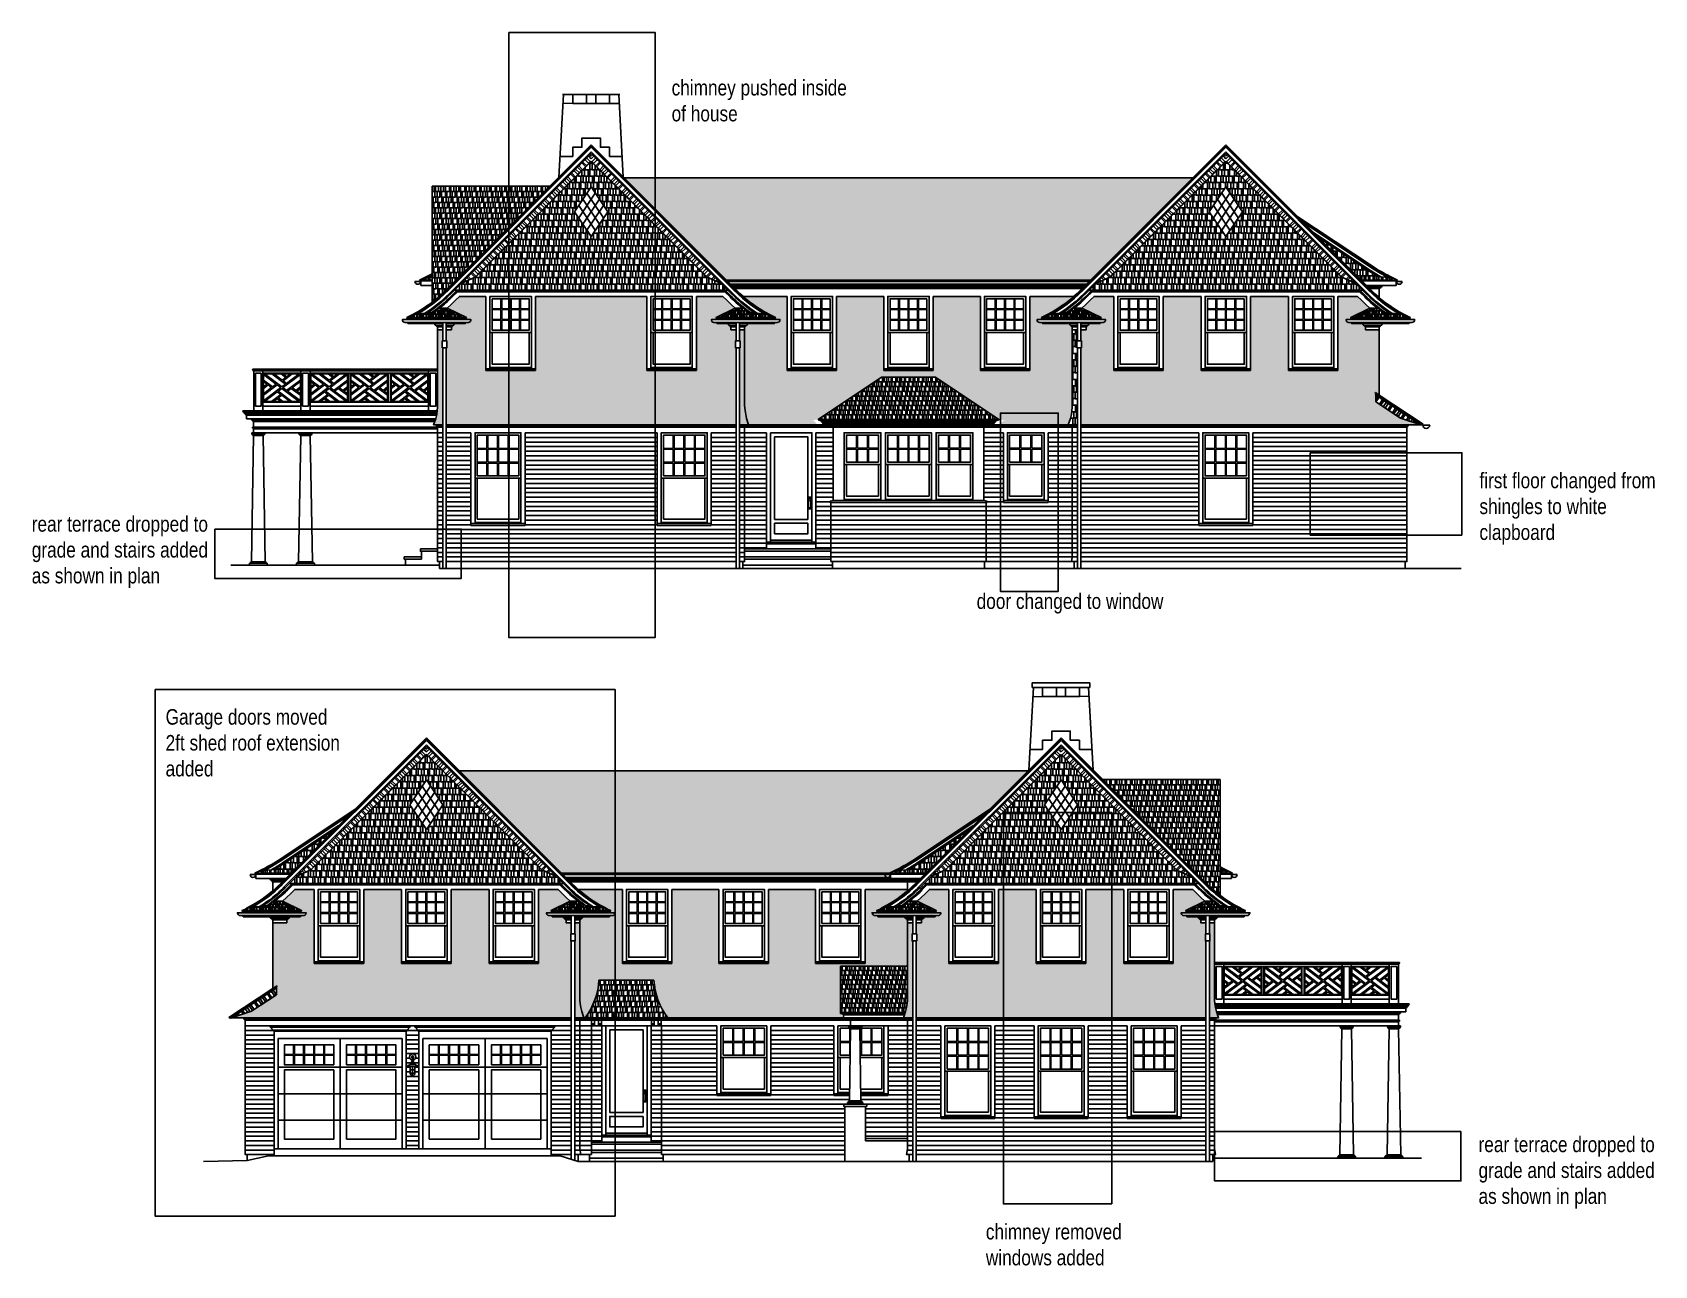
# Model space of a CAD drawing. Header units: inches. Extents: x 1902 to 78711, y -439399 to 11089.
# Drawn here: x 77300 to 78711, y -3416 to -2343 of the extents above; entities that cross this region are included whole.
import ezdxf

# ---------------------------------------------------------------- set-up
doc = ezdxf.new("R2010")
doc.units = ezdxf.units.IN
doc.header["$LTSCALE"] = 48
doc.header["$MEASUREMENT"] = 0
doc.layers.add('0_NONPRINT', color=8, linetype='CONTINUOUS', plot=False)
for name, color, linetype in [('1WHITE', 7, 'CONTINUOUS'), ('2MAGENTA', 6, 'CONTINUOUS'), ('3BLUE', 5, 'CONTINUOUS'), ('4CYAN', 4, 'CONTINUOUS'), ('6YELLOW', 2, 'CONTINUOUS'), ('8GREY', 8, 'CONTINUOUS'), ('A-CLEANPRINT', 8, 'CONTINUOUS'), ('A-TEXT', 6, 'CONTINUOUS')]:
    doc.layers.add(name, color=color, linetype=linetype)
doc.styles.add('QUARTER', font='stylu.ttf', dxfattribs={"width": 0.83, "height": 4.5})
pattern_1 = [(0, (78196.3814, -2691.1045), (0, 4), [])]
pattern_2 = [(0, (77761.491, -3207.105), (0, 4), [])]

msp = doc.modelspace()

# ---------------------------------------------------------------- texts
at = {"layer": 'A-TEXT', "color": 1, "char_height": 13.5, "attachment_point": 1, "style": 'QUARTER'}
for s, insert in [('chimney pushed inside of house', (77856.1, -2384.1)), ('first floor changed from shingles to white clapboard', (78558.7, -2725.8)), ('rear terrace dropped to grade and stairs added as shown in plan', (77299.6, -2763.6)), ('door changed to window', (78121.4, -2830.8)), ('Garage doors moved\\P2ft shed roof extension added', (77416, -2931.5)), ('rear terrace dropped to grade and stairs added as shown in plan', (78557.9, -3303.4)), ('chimney removed\\Pwindows added', (78129.4, -3379.4))]:
    msp.add_mtext_dynamic_manual_height_columns(s, width=168.261, gutter_width=22.5, heights=[0], dxfattribs=dict(at, insert=insert))

# ---------------------------------------------------------------- blocks, each defined once
blk = doc.blocks.new('Window- Ds no trim')
at = {"layer": '1WHITE', "ltscale": 0.25}
blk.add_line((20, -58), (-20, -58), dxfattribs=at)
for points in [[(18, -25.5), (-18, -25.5), (-18, -2), (18, -2)], [(18, -55), (-18, -55), (-18, -27.5), (18, -27.5)]]:
    blk.add_lwpolyline(points, close=True, dxfattribs=at)
at = {"layer": '2MAGENTA'}
blk.add_line((-20, -27.5), (20, -27.5), dxfattribs=at)
blk.add_lwpolyline([(-20, -59), (20, -59), (20, 0), (-20, 0)], close=True, dxfattribs=at)
at = {"layer": '8GREY', "ltscale": 0.25}
for p, q in [((-18, -13.6), (-9.6, -13.6)), ((-9.6, -2), (-9.6, -13.6)), ((-8.8, -2), (-8.8, -13.6)), ((-8.8, -13.6), (-0.4, -13.6)), ((-0.4, -2), (-0.4, -13.6)), ((0.4, -2), (0.4, -13.6)), ((0.4, -13.6), (8.8, -13.6)), ((8.8, -2), (8.8, -13.6)), ((9.6, -2), (9.6, -13.6)), ((9.6, -13.6), (18, -13.6)), ((-18, -14.3), (-9.6, -14.3)), ((-9.6, -14.3), (-9.6, -25.5)), ((-8.8, -14.3), (-0.4, -14.3)), ((-8.8, -14.3), (-8.8, -25.5)), ((-0.4, -14.3), (-0.4, -25.5)), ((0.4, -14.3), (8.8, -14.3)), ((0.4, -14.3), (0.4, -25.5)), ((8.8, -14.3), (8.8, -25.5)), ((9.6, -14.3), (18, -14.3)), ((9.6, -14.3), (9.6, -25.5))]:
    blk.add_line(p, q, dxfattribs=at)
blk = doc.blocks.new('Window- As')
at = {"layer": '1WHITE'}
for p, q in [((-23.5, -80.5), (-23.5, 0)), ((23.5, -80.5), (23.5, 0))]:
    blk.add_line(p, q, dxfattribs=at)
at = {"layer": '1WHITE', "ltscale": 0.25}
for p, q in [((-23.5, -80.5), (0, -80.5)), ((20, -78), (-20, -78)), ((23.5, -80.5), (0, -80.5))]:
    blk.add_line(p, q, dxfattribs=at)
for points in [[(18, -37.5), (-18, -37.5), (-18, -2), (18, -2)], [(18, -75), (-18, -75), (-18, -39.5), (18, -39.5)]]:
    blk.add_lwpolyline(points, close=True, dxfattribs=at)
at = {"layer": '2MAGENTA'}
blk.add_line((-20, -39.5), (20, -39.5), dxfattribs=at)
blk.add_lwpolyline([(-20, -79), (20, -79), (20, 0), (-20, 0)], close=True, dxfattribs=at)
at = {"layer": '8GREY', "ltscale": 0.25}
for p, q in [((-18, -13.6), (-9.6, -13.6)), ((-9.6, -2), (-9.6, -13.6)), ((-8.8, -2), (-8.8, -13.6)), ((-8.8, -13.6), (-0.4, -13.6)), ((-0.4, -2), (-0.4, -13.6)), ((0.4, -2), (0.4, -13.6)), ((0.4, -13.6), (8.8, -13.6)), ((8.8, -2), (8.8, -13.6)), ((9.6, -2), (9.6, -13.6)), ((9.6, -13.6), (18, -13.6)), ((-18, -14.3), (-9.6, -14.3)), ((-18, -25.5), (-9.6, -25.5)), ((-18, -26.3), (-9.6, -26.3)), ((-9.6, -14.3), (-9.6, -25.5)), ((-9.6, -26.3), (-9.6, -37.5)), ((-8.8, -14.3), (-0.4, -14.3)), ((-8.8, -14.3), (-8.8, -25.5)), ((-8.8, -25.5), (-0.4, -25.5)), ((-8.8, -26.3), (-0.4, -26.3)), ((-8.8, -26.3), (-8.8, -37.5)), ((-0.4, -14.3), (-0.4, -25.5)), ((-0.4, -26.3), (-0.4, -37.5)), ((0.4, -14.3), (8.8, -14.3)), ((0.4, -14.3), (0.4, -25.5)), ((0.4, -25.5), (8.8, -25.5)), ((0.4, -26.3), (8.8, -26.3)), ((0.4, -26.3), (0.4, -37.5)), ((8.8, -14.3), (8.8, -25.5)), ((8.8, -26.3), (8.8, -37.5)), ((9.6, -14.3), (18, -14.3)), ((9.6, -14.3), (9.6, -25.5)), ((9.6, -25.5), (18, -25.5)), ((9.6, -26.3), (18, -26.3)), ((9.6, -26.3), (9.6, -37.5)), ((-20, -79), (-23.5, -79)), ((20, -79), (23.5, -79))]:
    blk.add_line(p, q, dxfattribs=at)
blk = doc.blocks.new('Doors- 3-0x8-0')
at = {"layer": '1WHITE'}
for p, q in [((-21.5, 0), (-21.5, -98)), ((21.5, 0), (21.5, -98))]:
    blk.add_line(p, q, dxfattribs=at)
at = {"layer": '1WHITE', "ltscale": 0.25}
for p, q in [((-21.5, -96.5), (0, -96.5)), ((-18, -93.3), (18, -93.3)), ((21.5, -96.5), (0, -96.5))]:
    blk.add_line(p, q, dxfattribs=at)
blk.add_lwpolyline([(14.5, -75.3), (-14.5, -75.3), (-14.5, -3.5), (14.5, -3.5)], close=True, dxfattribs=at)
at = {"layer": '2MAGENTA'}
blk.add_lwpolyline([(-18, 0), (18, 0), (18, -95), (-18, -95)], close=True, dxfattribs=at)
at = {"layer": '8GREY', "ltscale": 0.25}
for p, q in [((-21.5, -95), (-18, -95)), ((21.5, -95), (18, -95))]:
    blk.add_line(p, q, dxfattribs=at)
at = {"layer": '8GREY'}
blk.add_lwpolyline([(14.5, -78.7), (-14.5, -78.7), (-14.5, -87.8), (14.5, -87.8)], close=True, dxfattribs=at)
blk = doc.blocks.new('TRIM-BED MOULDING elevation')
at = {"layer": '4CYAN'}
for p, q in [((0, 0), (0.16, 0)), ((0.59, 0.43), (0.59, 0.58))]:
    blk.add_line(p, q, dxfattribs=at)
for centre, radius, start, end in [((0.59, 0), 0.429, 90, 180), ((0.59, 1.08), 0.5, 270, 35.51097)]:
    blk.add_arc(centre, radius, start, end, dxfattribs=at)
blk = doc.blocks.new('Window- Bs No trim')
at = {"layer": '1WHITE'}
for points in [[(-16, -2), (16, -2), (16, -29.5), (-16, -29.5)], [(-16, -31.5), (16, -31.5), (16, -59), (-16, -59)]]:
    blk.add_lwpolyline(points, close=True, dxfattribs=at)
at = {"layer": '2MAGENTA'}
blk.add_line((-18, -31.5), (18, -31.5), dxfattribs=at)
blk.add_lwpolyline([(-18, -63), (18, -63), (18, 0), (-18, 0)], close=True, dxfattribs=at)
at = {"layer": '8GREY', "ltscale": 0.25}
for p, q in [((-16, -10.7), (-8.6, -10.7)), ((-16, -11.4), (-8.6, -11.4)), ((-8.6, -2), (-8.6, -10.7)), ((-8.6, -11.4), (-8.6, -20.1)), ((-7.8, -2), (-7.8, -10.7)), ((-7.8, -10.7), (-0.4, -10.7)), ((-7.8, -11.4), (-0.4, -11.4)), ((-7.8, -11.4), (-7.8, -20.1)), ((-0.4, -2), (-0.4, -10.7)), ((-0.4, -11.4), (-0.4, -20.1)), ((0.4, -2), (0.4, -10.7)), ((0.4, -10.7), (7.8, -10.7)), ((0.4, -11.4), (7.8, -11.4)), ((0.4, -11.4), (0.4, -20.1)), ((7.8, -2), (7.8, -10.7)), ((7.8, -11.4), (7.8, -20.1)), ((8.6, -2), (8.6, -10.7)), ((8.6, -10.7), (16, -10.7)), ((8.6, -11.4), (16, -11.4)), ((8.6, -11.4), (8.6, -20.1)), ((-16, -20.1), (-8.6, -20.1)), ((-16, -20.8), (-8.6, -20.8)), ((-8.6, -20.8), (-8.6, -29.5)), ((-7.8, -20.1), (-0.4, -20.1)), ((-7.8, -20.8), (-0.4, -20.8)), ((-7.8, -20.8), (-7.8, -29.5)), ((-0.4, -20.8), (-0.4, -29.5)), ((0.4, -20.1), (7.8, -20.1)), ((0.4, -20.8), (7.8, -20.8)), ((0.4, -20.8), (0.4, -29.5)), ((7.8, -20.8), (7.8, -29.5)), ((8.6, -20.1), (16, -20.1)), ((8.6, -20.8), (16, -20.8)), ((8.6, -20.8), (8.6, -29.5))]:
    blk.add_line(p, q, dxfattribs=at)
at = {"layer": '8GREY'}
blk.add_line((-18, -62), (18, -62), dxfattribs=at)
blk = doc.blocks.new('Window- Bs')
at = {"layer": '1WHITE'}
for p, q in [((-21.5, 0), (-21.5, -64.5)), ((21.5, 0), (21.5, -64.5)), ((-21.5, -64.5), (0, -64.5)), ((21.5, -64.5), (0, -64.5))]:
    blk.add_line(p, q, dxfattribs=at)
at = {"layer": '8GREY'}
for p, q in [((-18, -63), (-21.5, -63)), ((18, -63), (21.5, -63))]:
    blk.add_line(p, q, dxfattribs=at)
at = {"layer": '8GREY', "extrusion": (0, 0, -1), "zscale": -1}
blk.add_blockref('Window- Bs No trim', (0, 0), dxfattribs=at)
blk = doc.blocks.new('sconce- nautical')
at = {"layer": '1WHITE'}
for p, q in [((-0.4, 0), (-0.4, -3.5)), ((0.4, 0), (0.4, -3.5))]:
    blk.add_line(p, q, dxfattribs=at)
for radius, start, end in [(2.75, 277.8375, 262.1625), (0.375, 0, 180)]:
    blk.add_arc((0, 0), radius, start, end, dxfattribs=at)
at = {"layer": '2MAGENTA'}
for p, q in [((-4.5, -8.2), (4.5, -8.2)), ((2, -5.7), (-2, -5.7)), ((-2, -5.7), (-2, -6.7)), ((-2, -8.2), (-2, -14.2)), ((-0.8, -5.7), (-0.8, -4.2)), ((0.8, -5.7), (0.8, -4.2)), ((2, -6.7), (2, -5.7)), ((2, -8.2), (2, -14.2))]:
    blk.add_line(p, q, dxfattribs=at)
for centre, radius, start, end in [((0, -4.2), 0.75, 0, 180), ((0, -14.2), 2, 180, 0)]:
    blk.add_arc(centre, radius, start, end, dxfattribs=at)
for points in [[(-4.5, -8.2), (-4.5, -7.9), (-4.4, -7.6), (-3.9, -7.3), (-2.5, -6.8), (-2, -6.7)], [(4.5, -8.2), (4.5, -7.9), (4.4, -7.6), (3.9, -7.3), (2.5, -6.8), (2, -6.7)]]:
    blk.add_spline(points, degree=3, dxfattribs=at)
at = {"layer": '8GREY'}
for p, q in [((-2.2, -11.2), (2.2, -11.2)), ((-2, -6.7), (2, -6.7)), ((0, -8.2), (0, -16.4)), ((-2.2, -14.2), (2.2, -14.2))]:
    blk.add_line(p, q, dxfattribs=at)
for centre in [(0, -4.2), (0, -6.2)]:
    blk.add_circle(centre, 0.125, dxfattribs=at)
blk.add_arc((0, 0), 0.875, 295.3769, 244.6231, dxfattribs=at)

# ---------------------------------------------------------------- hatches: boundary and pattern name
at = {"layer": '8GREY'}
h = msp.add_hatch(dxfattribs=at)
h.set_pattern_fill('AR-RSHKE', color=256, scale=0.4, angle=314.9956, style=0)
h.set_pattern_definition([(225.0044, (77834.2904, -2399.841), (-10.60631, -3.8192), [2.4, -2, 2.8, -1.2, 3.6, -1.6]), (225.0044, (77832.452, -2401.3966), (-10.60631, -3.8192), [2, -7.6, 1.6, -2.4]), (225.0044, (77829.412, -2405.1445), (-10.60631, -3.8192), [1.2, -12.4]), (135.0044, (77834.2904, -2399.841), (-0.9904, 5.7982), [4.6, -14.6]), (135.0044, (77832.5935, -2401.538), (-0.9904, 5.7982), [4.5, -14.7]), (135.0044, (77831.1794, -2402.9524), (-0.9904, 5.7982), [4.2, -15]), (135.0044, (77829.4118, -2405.1445), (-0.9904, 5.7982), [4.6, -14.6]), (135.0044, (77828.5633, -2405.993), (-0.9904, 5.7982), [4.6, -14.6]), (135.0044, (77825.8058, -2408.3268), (-0.9904, 5.7982), [4.4, -14.8])])
h.paths.add_polyline_path([(77786.1, -2448), (77786.1, -2455.1), (77685.8, -2555.4), (77673, -2561.1)])
h = msp.add_hatch(dxfattribs=at)
h.set_pattern_fill('AR-RSHKE', color=256, scale=0.4, angle=314.9956, style=0)
h.set_pattern_definition([(314.9956, (77737.9735, -2399.841), (10.60631, -3.8192), [2.4, -2, 2.8, -1.2, 3.6, -1.6]), (314.9956, (77739.812, -2401.3966), (10.60631, -3.8192), [2, -7.6, 1.6, -2.4]), (314.9956, (77742.852, -2405.1445), (10.60631, -3.8192), [1.2, -12.4]), (44.9956, (77737.9735, -2399.841), (0.9904, 5.7982), [4.6, -14.6]), (44.9956, (77739.6704, -2401.538), (0.9904, 5.7982), [4.5, -14.7]), (44.9956, (77741.0845, -2402.9524), (0.9904, 5.7982), [4.2, -15]), (44.9956, (77742.852, -2405.1445), (0.9904, 5.7982), [4.6, -14.6]), (44.9956, (77743.7006, -2405.993), (0.9904, 5.7982), [4.6, -14.6]), (44.9956, (77746.458, -2408.3268), (0.9904, 5.7982), [4.4, -14.8])])
h.paths.add_polyline_path([(77786.1, -2448), (77786.1, -2455.1), (77886.5, -2555.4), (77899.3, -2561.1)])
h = msp.add_hatch(dxfattribs=at)
h.set_pattern_fill('AR-RSHKE', color=256, scale=0.4, angle=314.9956, style=0)
h.set_pattern_definition([(225.0044, (78386.2904, -2399.841), (-10.60631, -3.8192), [2.4, -2, 2.8, -1.2, 3.6, -1.6]), (225.0044, (78384.452, -2401.3966), (-10.60631, -3.8192), [2, -7.6, 1.6, -2.4]), (225.0044, (78381.412, -2405.1445), (-10.60631, -3.8192), [1.2, -12.4]), (135.0044, (78386.2904, -2399.841), (-0.9904, 5.7982), [4.6, -14.6]), (135.0044, (78384.5935, -2401.538), (-0.9904, 5.7982), [4.5, -14.7]), (135.0044, (78383.1794, -2402.9524), (-0.9904, 5.7982), [4.2, -15]), (135.0044, (78381.4118, -2405.1445), (-0.9904, 5.7982), [4.6, -14.6]), (135.0044, (78380.5633, -2405.993), (-0.9904, 5.7982), [4.6, -14.6]), (135.0044, (78377.8058, -2408.3268), (-0.9904, 5.7982), [4.4, -14.8])])
h.paths.add_polyline_path([(78338.1, -2448), (78338.1, -2455.1), (78237.8, -2555.4), (78225, -2561.1)])
h = msp.add_hatch(dxfattribs=at)
h.set_pattern_fill('AR-RSHKE', color=256, scale=0.4, angle=314.9956, style=0)
h.set_pattern_definition([(314.9956, (78289.9735, -2399.841), (10.60631, -3.8192), [2.4, -2, 2.8, -1.2, 3.6, -1.6]), (314.9956, (78291.812, -2401.3966), (10.60631, -3.8192), [2, -7.6, 1.6, -2.4]), (314.9956, (78294.852, -2405.1445), (10.60631, -3.8192), [1.2, -12.4]), (44.9956, (78289.9735, -2399.841), (0.9904, 5.7982), [4.6, -14.6]), (44.9956, (78291.6704, -2401.538), (0.9904, 5.7982), [4.5, -14.7]), (44.9956, (78293.0845, -2402.9524), (0.9904, 5.7982), [4.2, -15]), (44.9956, (78294.852, -2405.1445), (0.9904, 5.7982), [4.6, -14.6]), (44.9956, (78295.7006, -2405.993), (0.9904, 5.7982), [4.6, -14.6]), (44.9956, (78298.458, -2408.3268), (0.9904, 5.7982), [4.4, -14.8])])
h.paths.add_polyline_path([(78338.1, -2448), (78338.1, -2455.1), (78438.5, -2555.4), (78451.3, -2561.1)])
h = msp.add_hatch(dxfattribs=at)
h.set_pattern_fill('AR-RSHKE', color=256, scale=0.46, style=0)
h.set_pattern_definition([(0, (77173.0344, -2567.1466), (11.73, 5.52), [2.76, -2.3, 3.22, -1.38, 4.14, -1.84]), (0, (77175.7944, -2566.9166), (11.73, 5.52), [2.3, -8.74, 1.84, -2.76]), (0, (77181.3144, -2567.4916), (11.73, 5.52), [1.38, -14.26]), (90, (77173.0344, -2567.1466), (-3.91, 5.52), [5.29, -16.79]), (90, (77175.7944, -2567.1466), (-3.91, 5.52), [5.175, -16.905]), (90, (77178.0944, -2567.1466), (-3.91, 5.52), [4.83, -17.25]), (90, (77181.3144, -2567.4916), (-3.91, 5.52), [5.29, -16.79]), (90, (77182.6944, -2567.4916), (-3.91, 5.52), [5.29, -16.79]), (90, (77186.8344, -2567.1466), (-3.91, 5.52), [5.06, -17.02])])
h.paths.add_polyline_path([(77786.1, -2455.1), (77786.1, -2477.1), (77771.7, -2498.7), (77786.1, -2520.3), (77800.6, -2498.7), (77786.1, -2477.1), (77786.1, -2455.1), (77886.5, -2555.4), (77899.3, -2561.1), (77905.3, -2567.1), (77786.1, -2567.1), (77667, -2567.1), (77673, -2561.1), (77685.8, -2555.4)])
h = msp.add_hatch(dxfattribs=at)
h.set_pattern_fill('AR-RSHKE', color=256, scale=0.46, style=0)
h.set_pattern_definition([(0, (78277.0344, -2567.1466), (11.73, 5.52), [2.76, -2.3, 3.22, -1.38, 4.14, -1.84]), (0, (78279.7944, -2566.9166), (11.73, 5.52), [2.3, -8.74, 1.84, -2.76]), (0, (78285.3144, -2567.4916), (11.73, 5.52), [1.38, -14.26]), (90, (78277.0344, -2567.1466), (-3.91, 5.52), [5.29, -16.79]), (90, (78279.7944, -2567.1466), (-3.91, 5.52), [5.175, -16.905]), (90, (78282.0944, -2567.1466), (-3.91, 5.52), [4.83, -17.25]), (90, (78285.3144, -2567.4916), (-3.91, 5.52), [5.29, -16.79]), (90, (78286.6944, -2567.4916), (-3.91, 5.52), [5.29, -16.79]), (90, (78290.8344, -2567.1466), (-3.91, 5.52), [5.06, -17.02])])
h.paths.add_polyline_path([(78338.1, -2455.1), (78338.1, -2477.1), (78352.6, -2498.7), (78338.1, -2520.3), (78323.7, -2498.7), (78338.1, -2477.1), (78338.1, -2455.1), (78237.8, -2555.4), (78225, -2561.1), (78219, -2567.1), (78338.1, -2567.1), (78457.3, -2567.1), (78451.3, -2561.1), (78438.5, -2555.4)])
h = msp.add_hatch(dxfattribs=at)
h.set_pattern_fill('AR-RSHKE', color=256, scale=0.391, style=0)
h.set_pattern_definition([(180, (77647.7584, -2476.573), (-9.9705, 4.692), [2.346, -1.955, 2.737, -1.173, 3.519, -1.564]), (180, (77645.4124, -2476.3777), (-9.9705, 4.692), [1.955, -7.429, 1.564, -2.346]), (180, (77640.7204, -2476.8664), (-9.9705, 4.692), [1.173, -12.121]), (90, (77647.7584, -2476.5732), (3.3235, 4.692), [4.4965, -14.2715]), (90, (77645.4124, -2476.5732), (3.3235, 4.692), [4.39875, -14.36925]), (90, (77643.4574, -2476.5732), (3.3235, 4.692), [4.1055, -14.6625]), (90, (77640.7204, -2476.8664), (3.3235, 4.692), [4.4965, -14.2715]), (90, (77639.5474, -2476.8664), (3.3235, 4.692), [4.4965, -14.2715]), (90, (77636.0284, -2476.5732), (3.3235, 4.692), [4.301, -14.467])])
h.paths.add_polyline_path([(77659.5, -2567.2), (77750.1, -2476.6), (77647.8, -2476.6), (77647.8, -2577.5), (77648.4, -2577), (77650.4, -2575.4), (77653.4, -2572.9), (77656.8, -2569.8)])
h = msp.add_hatch(dxfattribs=at)
h.set_pattern_fill('AR-RSHKE', color=256, scale=0.312, style=0)
h.set_pattern_definition([(0, (78006.1982, -2558.296), (7.956, 3.744), [1.872, -1.56, 2.184, -0.936, 2.808, -1.248]), (0, (78008.0702, -2558.14), (7.956, 3.744), [1.56, -5.928, 1.248, -1.872]), (0, (78011.8142, -2558.53), (7.956, 3.744), [0.936, -9.672]), (90, (78006.1982, -2558.296), (-2.652, 3.744), [3.588, -11.388]), (90, (78008.0702, -2558.296), (-2.652, 3.744), [3.51, -11.466]), (90, (78009.6302, -2558.296), (-2.652, 3.744), [3.276, -11.7]), (90, (78011.8142, -2558.53), (-2.652, 3.744), [3.588, -11.388]), (90, (78012.7502, -2558.53), (-2.652, 3.744), [3.588, -11.388]), (90, (78015.5582, -2558.296), (-2.652, 3.744), [3.432, -11.544])])
h.paths.add_polyline_path([(78309.5, -2469.2), (77814.8, -2469.2), (77903.9, -2558.3), (78220.4, -2558.3)])
h = msp.add_hatch(dxfattribs=at)
h.set_pattern_fill('AR-RSHKE', color=256, scale=0.45, style=0)
h.set_pattern_definition([(7e-15, (78452.201, -2554.643), (11.475, 5.4), [2.7, -2.25, 3.15, -1.35, 4.05, -1.8]), (7e-15, (78454.901, -2554.418), (11.475, 5.4), [2.25, -8.55, 1.8, -2.7]), (7e-15, (78460.301, -2554.9804), (11.475, 5.4), [1.35, -13.95]), (90, (78452.2013, -2554.643), (-3.825, 5.4), [5.175, -16.425]), (90, (78454.9013, -2554.643), (-3.825, 5.4), [5.0625, -16.5375]), (90, (78457.1513, -2554.643), (-3.825, 5.4), [4.725, -16.875]), (90, (78460.3013, -2554.9804), (-3.825, 5.4), [5.175, -16.425]), (90, (78461.6513, -2554.9804), (-3.825, 5.4), [5.175, -16.425]), (90, (78465.7013, -2554.643), (-3.825, 5.4), [4.95, -16.65])])
h.paths.add_polyline_path([(78418.2, -2520.7), (78452.2, -2554.6), (78469.6, -2554.6)])
h = msp.add_hatch(dxfattribs=at)
h.set_pattern_fill('AR-RSHKE', color=256, scale=0.33, style=0)
h.set_pattern_definition([(0, (78558.877, -2558.283), (8.415, 3.96), [1.98, -1.65, 2.31, -0.99, 2.97, -1.32]), (0, (78560.857, -2558.118), (8.415, 3.96), [1.65, -6.27, 1.32, -1.98]), (0, (78564.817, -2558.5306), (8.415, 3.96), [0.99, -10.23]), (90, (78558.877, -2558.283), (-2.805, 3.96), [3.795, -12.045]), (90, (78560.857, -2558.283), (-2.805, 3.96), [3.7125, -12.1275]), (90, (78562.507, -2558.283), (-2.805, 3.96), [3.465, -12.375]), (90, (78564.817, -2558.5306), (-2.805, 3.96), [3.795, -12.045]), (90, (78565.807, -2558.5306), (-2.805, 3.96), [3.795, -12.045]), (90, (78568.777, -2558.283), (-2.805, 3.96), [3.63, -12.21])])
edge = h.paths.add_edge_path()
edge.add_line((77647.8, -2555.6), (77647.8, -2558.3))
edge.add_line((77647.8, -2558.3), (77636.9, -2558.3))
edge.add_line((77636.9, -2558.3), (77640.5, -2556.5))
edge.add_line((77640.5, -2556.5), (77642.1, -2556.5))
edge.add_line((77642.1, -2556.5), (77642.6, -2556.3))
edge.add_line((77642.6, -2556.3), (77644.3, -2556.3))
edge.add_arc((77579.6, -2427.6), 144, 296.7137, 297.0148)
edge.add_line((77645, -2555.9), (77647.8, -2555.6))
h = msp.add_hatch(dxfattribs=at)
h.set_pattern_fill('AR-RSHKE', color=256, scale=0.33, style=0)
h.set_pattern_definition([(7e-15, (79387.631, -2558.2905), (8.415, 3.96), [1.98, -1.65, 2.31, -0.99, 2.97, -1.32]), (7e-15, (79389.611, -2558.1255), (8.415, 3.96), [1.65, -6.27, 1.32, -1.98]), (7e-15, (79393.571, -2558.538), (8.415, 3.96), [0.99, -10.23]), (90, (79387.631, -2558.2905), (-2.805, 3.96), [3.795, -12.045]), (90, (79389.611, -2558.2905), (-2.805, 3.96), [3.7125, -12.1275]), (90, (79391.261, -2558.2905), (-2.805, 3.96), [3.465, -12.375]), (90, (79393.571, -2558.538), (-2.805, 3.96), [3.795, -12.045]), (90, (79394.561, -2558.538), (-2.805, 3.96), [3.795, -12.045]), (90, (79397.531, -2558.2905), (-2.805, 3.96), [3.63, -12.21])])
edge = h.paths.add_edge_path()
edge.add_line((78452.2, -2554.6), (78455.9, -2558.3))
edge.add_line((78455.9, -2558.3), (78487.4, -2558.3))
edge.add_line((78487.4, -2558.3), (78483.8, -2556.5))
edge.add_line((78483.8, -2556.5), (78482.1, -2556.5))
edge.add_line((78482.1, -2556.5), (78481.6, -2556.3))
edge.add_line((78481.6, -2556.3), (78479.9, -2556.3))
edge.add_arc((78544.7, -2427.6), 144, 242.9852, 243.2863, ccw=False)
edge.add_line((78479.3, -2555.9), (78470.2, -2555))
edge.add_arc((78544.7, -2427.6), 147.5, 239.4019, 239.6706, ccw=False)
edge.add_line((78469.6, -2554.6), (78459, -2554.6))
edge.add_line((78459, -2554.6), (78452.2, -2554.6))
h = msp.add_hatch(dxfattribs=at)
h.set_pattern_fill('AR-RSHKE', color=256, scale=0.47, style=0)
h.set_pattern_definition([(0, (77873.4236, -2684.0526), (11.985, 5.64), [2.82, -2.35, 3.29, -1.41, 4.23, -1.88]), (0, (77876.2436, -2683.8176), (11.985, 5.64), [2.35, -8.93, 1.88, -2.82]), (0, (77881.8836, -2684.405), (11.985, 5.64), [1.41, -14.57]), (90, (77873.4236, -2684.0526), (-3.995, 5.64), [5.405, -17.155]), (90, (77876.2436, -2684.0526), (-3.995, 5.64), [5.2875, -17.2725]), (90, (77878.5936, -2684.0526), (-3.995, 5.64), [4.935, -17.625]), (90, (77881.8836, -2684.405), (-3.995, 5.64), [5.405, -17.155]), (90, (77883.2936, -2684.405), (-3.995, 5.64), [5.405, -17.155]), (90, (77887.5236, -2684.0526), (-3.995, 5.64), [5.17, -17.39])])
h.paths.add_polyline_path([(77834.6, -2572.4), (77786.1, -2572.4), (77737.6, -2572.4), (77737.6, -2636.9), (77716.1, -2636.9), (77694.6, -2636.9), (77694.6, -2572.4), (77671.6, -2572.4), (77668.1, -2575.8), (77664.4, -2579.4), (77661, -2582.5), (77677.6, -2590.8), (77677.3, -2591.5), (77676.6, -2591.5), (77676.6, -2592.6), (77681.6, -2592.6), (77681.6, -2593), (77681.5, -2593.4), (77681.3, -2593.8), (77681.1, -2594.2), (77680.7, -2594.5), (77680.4, -2594.7), (77680, -2594.9), (77679.5, -2595.1), (77679.1, -2595.1), (77676.6, -2595.1), (77676.6, -2596.1), (77666.9, -2596.1), (77667, -2596.4), (77666.9, -2596.9), (77666.8, -2597.2), (77666.4, -2597.5), (77665.9, -2597.6), (77665.9, -2597.9), (77665.6, -2598), (77665.3, -2598.2), (77665, -2598.5), (77665, -2598.9), (77664.6, -2598.9), (77664.6, -2601.4), (77660.1, -2601.4), (77660.1, -2611.1), (77660.6, -2611.1), (77660.6, -2617.1), (77660.1, -2617.1), (77660.1, -2684.1), (77786.1, -2684.1), (77912.1, -2684.1), (77912.1, -2617.1), (77911.6, -2617.1), (77911.6, -2611.1), (77912.1, -2611.1), (77912.1, -2601.4), (77907.6, -2601.4), (77907.6, -2598.9), (77907.3, -2598.9), (77907.2, -2598.5), (77907, -2598.2), (77906.6, -2598), (77906.3, -2597.9), (77906.3, -2597.6), (77905.8, -2597.5), (77905.5, -2597.2), (77905.3, -2596.9), (77905.2, -2596.5), (77905.3, -2596.1), (77895.7, -2596.1), (77895.7, -2595.1), (77893.2, -2595.1), (77892.7, -2595.1), (77892.3, -2594.9), (77891.9, -2594.7), (77891.5, -2594.5), (77891.2, -2594.2), (77891, -2593.8), (77890.8, -2593.4), (77890.7, -2593), (77890.7, -2592.6), (77895.7, -2592.6), (77895.7, -2591.5), (77895, -2591.5), (77894.7, -2590.8), (77911.3, -2582.5), (77907.8, -2579.4), (77904.1, -2575.8), (77900.6, -2572.4), (77877.6, -2572.4), (77877.6, -2636.9), (77856.1, -2636.9), (77834.6, -2636.9)])
h.paths.add_polyline_path([(77657.1, -2617.1), (77656.6, -2617.1), (77656.6, -2611.1), (77657.1, -2611.1), (77657.1, -2601.4), (77652.6, -2601.4), (77652.6, -2667.6), (77652.5, -2669), (77652.3, -2671.9), (77652.3, -2671.9), (77651.8, -2675.1), (77651, -2678.6), (77649.1, -2684.1), (77651, -2684.1), (77657.1, -2684.1)])
h.paths.add_polyline_path([(77919.6, -2601.4), (77915.1, -2601.4), (77915.1, -2611.1), (77915.6, -2611.1), (77915.6, -2617.1), (77915.1, -2617.1), (77915.1, -2684.1), (77923.1, -2684.1), (77921.3, -2678.6), (77920.5, -2675.1), (77920, -2671.7), (77919.7, -2669), (77919.6, -2667.6)])
h = msp.add_hatch(dxfattribs=at)
h.set_pattern_fill('AR-RSHKE', color=256, scale=0.47, style=0)
h.set_pattern_definition([(0, (77953.498, -2684.0525), (11.985, 5.64), [2.82, -2.35, 3.29, -1.41, 4.23, -1.88]), (0, (77956.318, -2683.8175), (11.985, 5.64), [2.35, -8.93, 1.88, -2.82]), (0, (77961.958, -2684.405), (11.985, 5.64), [1.41, -14.57]), (90, (77953.4983, -2684.0525), (-3.995, 5.64), [5.405, -17.155]), (90, (77956.3183, -2684.0525), (-3.995, 5.64), [5.2875, -17.2725]), (90, (77958.6683, -2684.0525), (-3.995, 5.64), [4.935, -17.625]), (90, (77961.9583, -2684.405), (-3.995, 5.64), [5.405, -17.155]), (90, (77963.3683, -2684.405), (-3.995, 5.64), [5.405, -17.155]), (90, (77967.5983, -2684.0525), (-3.995, 5.64), [5.17, -17.39])])
h.paths.add_polyline_path([(78038.6, -2642.8), (78085.6, -2642.8), (78140.5, -2679.4), (78146.3, -2680.1), (78145.4, -2680.1), (78145.3, -2680.3), (78144.6, -2680.3), (78144.6, -2680.5), (78144.3, -2680.7), (78144, -2680.9), (78143.9, -2681.2), (78143.7, -2681.7), (78143.2, -2681.9), (78143.2, -2682.1), (78143, -2682.2), (78142.8, -2682.3), (78142.7, -2682.5), (78142.6, -2682.7), (78142.4, -2682.7), (78142.4, -2684.1), (78201.1, -2684.1), (78203, -2678.6), (78203.8, -2675.1), (78204.3, -2671.7), (78204.5, -2669), (78204.6, -2667.6), (78204.6, -2598.9), (78204.3, -2598.9), (78204.2, -2598.5), (78204, -2598.2), (78203.7, -2598), (78203.3, -2597.9), (78203.3, -2597.6), (78202.9, -2597.5), (78202.6, -2597.3), (78202.2, -2596.8), (78202.3, -2596.1), (78178.9, -2596.1), (78178.9, -2595.1), (78176.4, -2595.1), (78175.5, -2594.9), (78174.7, -2594.4), (78174.1, -2593.7), (78173.9, -2593.2), (78173.9, -2592.6), (78178.9, -2592.6), (78178.9, -2592.2), (78178.9, -2591.5), (78178.2, -2591.5), (78177.9, -2590.8), (78180.7, -2589.4), (78182.4, -2588.5), (78187.4, -2585.8), (78192.1, -2582.9), (78195.3, -2580.7), (78198, -2578.8), (78200.4, -2577), (78202.4, -2575.4), (78205.4, -2572.9), (78206, -2572.4), (78167.6, -2572.4), (78167.6, -2636.9), (78146.1, -2636.9), (78124.6, -2636.9), (78124.6, -2572.4), (78083.6, -2572.4), (78083.6, -2636.9), (78062.1, -2636.9), (78040.6, -2636.9), (78040.6, -2572.4), (77999.6, -2572.4), (77999.6, -2636.9), (77978.1, -2636.9), (77956.6, -2636.9), (77956.6, -2572.4), (77918.3, -2572.4), (77918.8, -2572.9), (77921.9, -2575.4), (77923.8, -2577), (77926.3, -2578.8), (77928.9, -2580.7), (77932.2, -2582.9), (77936.9, -2585.8), (77941.9, -2588.5), (77943.5, -2589.4), (77946.4, -2590.8), (77946.1, -2591.5), (77945.4, -2591.5), (77945.4, -2592.6), (77950.4, -2592.6), (77950.3, -2593.2), (77950.2, -2593.7), (77949.6, -2594.4), (77948.8, -2594.9), (77947.9, -2595.1), (77945.4, -2595.1), (77945.4, -2596.1), (77921.9, -2596.1), (77922, -2596.5), (77921.9, -2597.2), (77921.3, -2597.5), (77920.9, -2597.6), (77920.9, -2597.9), (77920.6, -2598), (77920.3, -2598.2), (77920.1, -2598.5), (77920, -2598.9), (77919.6, -2598.9), (77919.6, -2598.9), (77919.6, -2667.6), (77919.7, -2669), (77920, -2671.7), (77920.5, -2675.1), (77921.3, -2678.6), (77923.1, -2684.1), (77981.9, -2684.1), (77981.9, -2682.7), (77981.6, -2682.7), (77981.6, -2682.5), (77981.5, -2682.3), (77981.3, -2682.2), (77981.1, -2682.1), (77981.1, -2681.9), (77980.7, -2681.7), (77980.4, -2681.4), (77980.4, -2681.2), (77980.2, -2680.9), (77980, -2680.7), (77979.6, -2680.5), (77979.6, -2680.3), (77979, -2680.3), (77978, -2680.1), (77983.6, -2679.5)])
h = msp.add_hatch(dxfattribs=at)
h.set_pattern_fill('AR-RSHKE', color=256, scale=0.47, style=0)
h.set_pattern_definition([(0, (78320.528, -2684.0527), (11.985, 5.64), [2.82, -2.35, 3.29, -1.41, 4.23, -1.88]), (0, (78323.348, -2683.8177), (11.985, 5.64), [2.35, -8.93, 1.88, -2.82]), (0, (78328.988, -2684.405), (11.985, 5.64), [1.41, -14.57]), (90, (78320.528, -2684.0527), (-3.995, 5.64), [5.405, -17.155]), (90, (78323.348, -2684.0527), (-3.995, 5.64), [5.2875, -17.2725]), (90, (78325.698, -2684.0527), (-3.995, 5.64), [4.935, -17.625]), (90, (78328.988, -2684.4052), (-3.995, 5.64), [5.405, -17.155]), (90, (78330.398, -2684.4052), (-3.995, 5.64), [5.405, -17.155]), (90, (78334.628, -2684.0527), (-3.995, 5.64), [5.17, -17.39])])
h.paths.add_polyline_path([(78316.6, -2572.4), (78283.6, -2572.4), (78283.6, -2636.9), (78262.1, -2636.9), (78240.6, -2636.9), (78240.6, -2572.4), (78223.6, -2572.4), (78220.1, -2575.8), (78216.4, -2579.4), (78213, -2582.5), (78229.6, -2590.8), (78229.3, -2591.5), (78228.6, -2591.5), (78228.6, -2592.6), (78233.6, -2592.6), (78233.6, -2593), (78233.5, -2593.4), (78233.3, -2593.8), (78233.1, -2594.2), (78232.7, -2594.5), (78232.4, -2594.7), (78232, -2594.9), (78231.5, -2595.1), (78231.1, -2595.1), (78228.6, -2595.1), (78228.6, -2596.1), (78218.9, -2596.1), (78219, -2596.4), (78218.9, -2596.9), (78218.8, -2597.2), (78218.4, -2597.5), (78217.9, -2597.6), (78217.9, -2597.9), (78217.6, -2598), (78217.3, -2598.2), (78217, -2598.5), (78217, -2598.9), (78216.6, -2598.9), (78216.6, -2601.4), (78212.1, -2601.4), (78212.1, -2611.1), (78212.6, -2611.1), (78212.6, -2617.1), (78212.1, -2617.1), (78212.1, -2684.1), (78497.3, -2684.1), (78497.3, -2684.1), (78507.6, -2684.1), (78508.4, -2684.5), (78508.8, -2683.9), (78468.5, -2657.2), (78467.9, -2656.8), (78468.3, -2656.1), (78471.6, -2658.4), (78471.6, -2601.4), (78459.6, -2601.4), (78459.6, -2598.9), (78459.3, -2598.9), (78459.2, -2598.5), (78459, -2598.2), (78458.6, -2598), (78458.3, -2597.9), (78458.3, -2597.6), (78457.8, -2597.5), (78457.5, -2597.2), (78457.3, -2596.9), (78457.2, -2596.5), (78457.3, -2596.3), (78457.3, -2596.1), (78447.7, -2596.1), (78447.7, -2595.1), (78445.2, -2595.1), (78444.7, -2595.1), (78444.3, -2594.9), (78443.9, -2594.7), (78443.5, -2594.5), (78443.2, -2594.2), (78443, -2593.8), (78442.8, -2593.4), (78442.7, -2593), (78442.7, -2592.6), (78447.7, -2592.6), (78447.7, -2591.5), (78447, -2591.5), (78446.7, -2590.8), (78463.3, -2582.5), (78459.8, -2579.4), (78456.1, -2575.8), (78452.6, -2572.4), (78435.6, -2572.4), (78435.6, -2636.9), (78414.1, -2636.9), (78392.6, -2636.9), (78392.6, -2572.4), (78359.6, -2572.4), (78359.6, -2636.9), (78338.1, -2636.9), (78316.6, -2636.9)])
h.paths.add_polyline_path([(78507.7, -2684.1), (78490.1, -2678.4), (78468.5, -2664.1), (78468.5, -2658.1)], flags=17)
h = msp.add_hatch(dxfattribs=at)
h.set_pattern_fill('AR-RSHKE', color=256, scale=0.24, style=0)
h.set_pattern_definition([(180, (78896.0904, -2590.805), (-6.12, 2.88), [1.44, -1.2, 1.68, -0.72, 2.16, -0.96]), (180, (78894.6504, -2590.685), (-6.12, 2.88), [1.2, -4.56, 0.96, -1.44]), (180, (78891.7704, -2590.985), (-6.12, 2.88), [0.72, -7.44]), (90, (78896.0904, -2590.805), (2.04, 2.88), [2.76, -8.76]), (90, (78894.6504, -2590.805), (2.04, 2.88), [2.7, -8.82]), (90, (78893.4504, -2590.805), (2.04, 2.88), [2.52, -9]), (90, (78891.7704, -2590.985), (2.04, 2.88), [2.76, -8.76]), (90, (78891.0504, -2590.985), (2.04, 2.88), [2.76, -8.76]), (90, (78888.8904, -2590.805), (2.04, 2.88), [2.64, -8.88])])
edge = h.paths.add_edge_path()
edge.add_arc((77575.7, -2483.4), 123.7, 303.3635, 303.5926)
edge.add_line((77644.2, -2586.5), (77647.3, -2586.5))
edge.add_arc((77575.7, -2483.4), 125.5, 304.7771, 307.2174)
edge.add_line((77651.6, -2583.3), (77654.3, -2582.7))
edge.add_arc((77575.7, -2483.4), 126.6, 308.3338, 308.5107)
edge.add_line((77654.6, -2582.5), (77661, -2582.5))
edge.add_line((77661, -2582.5), (77677.6, -2590.8))
edge.add_line((77677.6, -2590.8), (77625.9, -2590.8))
edge.add_line((77625.9, -2590.8), (77630.7, -2588.4))
edge.add_line((77630.7, -2588.4), (77632.3, -2588.4))
edge.add_arc((77575.7, -2483.4), 119.2, 298.3358, 298.5878)
edge.add_line((77632.8, -2588.1), (77634.3, -2588.1))
edge.add_arc((77575.7, -2483.4), 120, 299.238, 299.5719)
edge.add_line((77634.9, -2587.8), (77643.8, -2586.8))
h = msp.add_hatch(dxfattribs=at)
h.set_pattern_fill('AR-RSHKE', color=256, scale=0.24, style=0)
h.set_pattern_definition([(0, (76676.1735, -2590.805), (6.12, 2.88), [1.44, -1.2, 1.68, -0.72, 2.16, -0.96]), (0, (76677.6135, -2590.685), (6.12, 2.88), [1.2, -4.56, 0.96, -1.44]), (0, (76680.4935, -2590.985), (6.12, 2.88), [0.72, -7.44]), (90, (76676.1735, -2590.805), (-2.04, 2.88), [2.76, -8.76]), (90, (76677.6135, -2590.805), (-2.04, 2.88), [2.7, -8.82]), (90, (76678.8135, -2590.805), (-2.04, 2.88), [2.52, -9]), (90, (76680.4935, -2590.985), (-2.04, 2.88), [2.76, -8.76]), (90, (76681.2135, -2590.985), (-2.04, 2.88), [2.76, -8.76]), (90, (76683.3735, -2590.805), (-2.04, 2.88), [2.64, -8.88])])
edge = h.paths.add_edge_path()
edge.add_arc((77996.5, -2483.4), 123.7, 236.4074, 236.6365, ccw=False)
edge.add_line((77928.1, -2586.5), (77925, -2586.5))
edge.add_arc((77996.5, -2483.4), 125.5, 232.7826, 235.2229, ccw=False)
edge.add_line((77920.6, -2583.3), (77918, -2582.7))
edge.add_arc((77996.5, -2483.4), 126.6, 231.4893, 231.6662, ccw=False)
edge.add_line((77917.7, -2582.5), (77911.3, -2582.5))
edge.add_line((77911.3, -2582.5), (77894.7, -2590.8))
edge.add_line((77894.7, -2590.8), (77946.4, -2590.8))
edge.add_line((77946.4, -2590.8), (77941.6, -2588.4))
edge.add_line((77941.6, -2588.4), (77939.9, -2588.4))
edge.add_arc((77996.5, -2483.4), 119.2, 241.4122, 241.6642, ccw=False)
edge.add_line((77939.5, -2588.1), (77937.9, -2588.1))
edge.add_arc((77996.5, -2483.4), 120, 240.4281, 240.762, ccw=False)
edge.add_line((77937.3, -2587.8), (77928.5, -2586.8))
h = msp.add_hatch(dxfattribs=at)
h.set_pattern_fill('AR-RSHKE', color=256, scale=0.24, style=0)
h.set_pattern_definition([(180, (79448.0904, -2590.805), (-6.12, 2.88), [1.44, -1.2, 1.68, -0.72, 2.16, -0.96]), (180, (79446.6504, -2590.685), (-6.12, 2.88), [1.2, -4.56, 0.96, -1.44]), (180, (79443.7704, -2590.985), (-6.12, 2.88), [0.72, -7.44]), (90, (79448.0904, -2590.805), (2.04, 2.88), [2.76, -8.76]), (90, (79446.6504, -2590.805), (2.04, 2.88), [2.7, -8.82]), (90, (79445.4504, -2590.805), (2.04, 2.88), [2.52, -9]), (90, (79443.7704, -2590.985), (2.04, 2.88), [2.76, -8.76]), (90, (79443.0504, -2590.985), (2.04, 2.88), [2.76, -8.76]), (90, (79440.8904, -2590.805), (2.04, 2.88), [2.64, -8.88])])
edge = h.paths.add_edge_path()
edge.add_arc((78127.7, -2483.4), 123.7, 303.3635, 303.5926)
edge.add_line((78196.2, -2586.5), (78199.3, -2586.5))
edge.add_arc((78127.7, -2483.4), 125.5, 304.7771, 307.2174)
edge.add_line((78203.6, -2583.3), (78206.3, -2582.7))
edge.add_arc((78127.7, -2483.4), 126.6, 308.3338, 308.5107)
edge.add_line((78206.6, -2582.5), (78213, -2582.5))
edge.add_line((78213, -2582.5), (78229.6, -2590.8))
edge.add_line((78229.6, -2590.8), (78177.9, -2590.8))
edge.add_line((78177.9, -2590.8), (78182.7, -2588.4))
edge.add_line((78182.7, -2588.4), (78184.3, -2588.4))
edge.add_arc((78127.7, -2483.4), 119.2, 298.3358, 298.5878)
edge.add_line((78184.8, -2588.1), (78186.3, -2588.1))
edge.add_arc((78127.7, -2483.4), 120, 299.238, 299.5719)
edge.add_line((78186.9, -2587.8), (78195.8, -2586.8))
h = msp.add_hatch(dxfattribs=at)
h.set_pattern_fill('AR-RSHKE', color=256, scale=0.24, style=0)
h.set_pattern_definition([(0, (77228.1735, -2590.805), (6.12, 2.88), [1.44, -1.2, 1.68, -0.72, 2.16, -0.96]), (0, (77229.6135, -2590.685), (6.12, 2.88), [1.2, -4.56, 0.96, -1.44]), (0, (77232.4935, -2590.985), (6.12, 2.88), [0.72, -7.44]), (90, (77228.1735, -2590.805), (-2.04, 2.88), [2.76, -8.76]), (90, (77229.6135, -2590.805), (-2.04, 2.88), [2.7, -8.82]), (90, (77230.8135, -2590.805), (-2.04, 2.88), [2.52, -9]), (90, (77232.4935, -2590.985), (-2.04, 2.88), [2.76, -8.76]), (90, (77233.2135, -2590.985), (-2.04, 2.88), [2.76, -8.76]), (90, (77235.3735, -2590.805), (-2.04, 2.88), [2.64, -8.88])])
edge = h.paths.add_edge_path()
edge.add_arc((78548.5, -2483.4), 123.7, 236.4074, 236.6365, ccw=False)
edge.add_line((78480.1, -2586.5), (78477, -2586.5))
edge.add_arc((78548.5, -2483.4), 125.5, 232.7826, 235.2229, ccw=False)
edge.add_line((78472.6, -2583.3), (78470, -2582.7))
edge.add_arc((78548.5, -2483.4), 126.6, 231.4893, 231.6662, ccw=False)
edge.add_line((78469.7, -2582.5), (78463.3, -2582.5))
edge.add_line((78463.3, -2582.5), (78446.7, -2590.8))
edge.add_line((78446.7, -2590.8), (78498.4, -2590.8))
edge.add_line((78498.4, -2590.8), (78493.6, -2588.4))
edge.add_line((78493.6, -2588.4), (78491.9, -2588.4))
edge.add_arc((78548.5, -2483.4), 119.2, 241.4122, 241.6642, ccw=False)
edge.add_line((78491.5, -2588.1), (78489.9, -2588.1))
edge.add_arc((78548.5, -2483.4), 120, 240.4281, 240.762, ccw=False)
edge.add_line((78489.3, -2587.8), (78480.5, -2586.8))
h = msp.add_hatch(dxfattribs=at)
h.set_pattern_fill('AR-RSHKE', color=256, scale=0.47, style=0)
h.set_pattern_definition([(0, (78207.0286, -2684.0526), (11.985, 5.64), [2.82, -2.35, 3.29, -1.41, 4.23, -1.88]), (0, (78209.8486, -2683.8176), (11.985, 5.64), [2.35, -8.93, 1.88, -2.82]), (0, (78215.4886, -2684.405), (11.985, 5.64), [1.41, -14.57]), (90, (78207.0286, -2684.0526), (-3.995, 5.64), [5.405, -17.155]), (90, (78209.8486, -2684.0526), (-3.995, 5.64), [5.2875, -17.2725]), (90, (78212.1986, -2684.0526), (-3.995, 5.64), [4.935, -17.625]), (90, (78215.4886, -2684.405), (-3.995, 5.64), [5.405, -17.155]), (90, (78216.8986, -2684.405), (-3.995, 5.64), [5.405, -17.155]), (90, (78221.1286, -2684.0526), (-3.995, 5.64), [5.17, -17.39])])
h.paths.add_polyline_path([(78209.1, -2617.1), (78208.6, -2617.1), (78208.6, -2611.1), (78209.1, -2611.1), (78209.1, -2601.4), (78204.6, -2601.4), (78204.6, -2667.6), (78204.5, -2669), (78204.3, -2671.7), (78203.8, -2675.1), (78203, -2678.6), (78201.1, -2684.1), (78209.1, -2684.1)])
h = msp.add_hatch(dxfattribs=at)
h.set_pattern_fill('AR-RSHKE,_O', color=256, scale=0.34)
h.set_pattern_definition([(0, (78063.9903, -2679.4885), (8.67, 4.08), [2.04, -1.7, 2.38, -1.02, 3.06, -1.36]), (0, (78066.0303, -2679.3185), (8.67, 4.08), [1.7, -6.46, 1.36, -2.04]), (0, (78070.1103, -2679.7435), (8.67, 4.08), [1.02, -10.54]), (90, (78063.9903, -2679.4885), (-2.89, 4.08), [3.91, -12.41]), (90, (78066.0303, -2679.4885), (-2.89, 4.08), [3.825, -12.495]), (90, (78067.7303, -2679.4885), (-2.89, 4.08), [3.57, -12.75]), (90, (78070.1103, -2679.7435), (-2.89, 4.08), [3.91, -12.41]), (90, (78071.1303, -2679.7435), (-2.89, 4.08), [3.91, -12.41]), (90, (78074.1903, -2679.4885), (-2.89, 4.08), [3.74, -12.58])])
h.paths.add_polyline_path([(78085.6, -2642.8), (78038.6, -2642.8), (77983.6, -2679.5), (78062.1, -2679.5), (78140.5, -2679.4)])
h = msp.add_hatch(dxfattribs=at)
h.set_pattern_fill('AR-RSHKE', color=256, scale=0.4, angle=326.5, style=0)
h.set_pattern_definition([(326.5, (78484.3607, -2674.6088), (11.1549, -1.6271), [2.4, -2, 2.8, -1.2, 3.6, -1.6]), (326.5, (78486.4724, -2675.7666), (11.1549, -1.6271), [2, -7.6, 1.6, -2.4]), (326.5, (78490.199, -2678.833), (11.1549, -1.6271), [1.2, -12.4]), (56.5, (78484.3607, -2674.6088), (-0.1859, 5.87924), [4.6, -14.6]), (56.5, (78486.362, -2675.9334), (-0.1859, 5.87924), [4.5, -14.7]), (56.5, (78488.0298, -2677.0373), (-0.1859, 5.87924), [4.2, -15]), (56.5, (78490.199, -2678.833), (-0.1859, 5.87924), [4.6, -14.6]), (56.5, (78491.1998, -2679.4952), (-0.1859, 5.87924), [4.6, -14.6]), (56.5, (78494.3673, -2681.232), (-0.1859, 5.87924), [4.4, -14.8])])
h.paths.add_polyline_path([(78468.5, -2664.1), (78468.5, -2658.1), (78507.6, -2684.1), (78490.1, -2678.4)])
h = msp.add_hatch(dxfattribs=at)
h.set_pattern_fill('_USER', color=256, scale=4, style=0, pattern_type=0)
h.set_pattern_definition([(0, (77897.721, -2691.105), (0, 4), [])])
h.paths.add_polyline_path([(77843.6, -2691.1), (77786.1, -2691.1), (77728.6, -2691.1), (77728.6, -2771.6), (77705.1, -2771.6), (77681.6, -2771.6), (77681.6, -2691.1), (77660.1, -2691.1), (77660.1, -2803.1), (77786.1, -2803.1), (77912.1, -2803.1), (77912.1, -2691.1), (77890.6, -2691.1), (77890.6, -2771.6), (77867.1, -2771.6), (77843.6, -2771.6)])
h.paths.add_polyline_path([(77919.6, -2691.1), (77915.1, -2691.1), (77915.1, -2803.1), (77918.1, -2803.1), (77918.1, -2803.1), (77920.4, -2803.1), (77920.1, -2801.4), (77919.8, -2799.4), (77919.6, -2798.1)])
h.paths.add_polyline_path([(77657.1, -2691.1), (77652.6, -2691.1), (77652.6, -2803.1), (77654.1, -2803.1), (77657.1, -2803.1)])
h = msp.add_hatch(dxfattribs=at)
h.set_pattern_fill('_USER', color=256, scale=4, style=0, pattern_type=0)
h.set_pattern_definition(pattern_1)
h.paths.add_polyline_path([(77938.6, -2691.1), (77919.6, -2691.1), (77919.6, -2691.1), (77919.6, -2792.1), (77938.6, -2792.1), (77938.6, -2789.1)])
h.paths.add_polyline_path([(77996.6, -2691.1), (77981.6, -2691.1), (77981.6, -2789.1), (77981.6, -2792.1), (77994.6, -2792.1), (77994.6, -2751.6), (77993.9, -2751.6), (77993.9, -2750.6), (77996.6, -2750.1)])
h = msp.add_hatch(dxfattribs=at)
h.set_pattern_fill('_USER', color=256, scale=4, style=0, pattern_type=0)
h.set_pattern_definition(pattern_1)
h.paths.add_polyline_path([(78204.6, -2691.1), (78183.6, -2691.1), (78183.6, -2751.6), (78164.1, -2751.6), (78144.6, -2751.6), (78144.6, -2691.1), (78127.6, -2691.1), (78127.6, -2750.1), (78130.4, -2750.6), (78130.4, -2751.6), (78129.6, -2751.6), (78129.6, -2803.1), (78203.9, -2803.1), (78204.1, -2801.4), (78204.4, -2799.4), (78204.6, -2798.1)])
h = msp.add_hatch(dxfattribs=at)
h.set_pattern_fill('_USER', color=256, scale=4, style=0, pattern_type=0)
h.set_pattern_definition([(0, (78227.2147, -2691.105), (0, 4), [])])
h.paths.add_polyline_path([(78209.1, -2691.1), (78204.6, -2691.1), (78204.6, -2784.1), (78204.4, -2785.9), (78204.6, -2798.1), (78203.9, -2803.1), (78209.1, -2803.1)])
h.paths.add_polyline_path([(78314.6, -2691.1), (78212.1, -2691.1), (78212.1, -2803.1), (78338.1, -2803.1), (78338.1, -2771.6), (78314.6, -2771.6)])
h.paths.add_polyline_path([(78495.6, -2691.1), (78361.6, -2691.1), (78361.6, -2771.6), (78338.1, -2771.6), (78338.1, -2803.1), (78495.6, -2803.1)])
h = msp.add_hatch(dxfattribs=at)
h.set_pattern_fill('_USER', color=256, scale=4, style=0, pattern_type=0)
h.set_pattern_definition(pattern_1)
h.paths.add_polyline_path([(78129.6, -2751.6), (78062.1, -2751.6), (77994.6, -2751.6), (77994.6, -2779.3), (77994.6, -2783.4), (77994.6, -2786.7), (77994.6, -2803.1), (78129.6, -2803.1), (78135.6, -2787.3), (78135.9, -2785.9), (78135.6, -2784)])
h = msp.add_hatch(dxfattribs=at)
h.set_pattern_fill('AR-RSHKE', color=256, scale=0.46, style=0)
h.set_pattern_definition([(0, (77029.6694, -3083.1466), (11.73, 5.52), [2.76, -2.3, 3.22, -1.38, 4.14, -1.84]), (0, (77032.4294, -3082.9166), (11.73, 5.52), [2.3, -8.74, 1.84, -2.76]), (0, (77037.9494, -3083.4916), (11.73, 5.52), [1.38, -14.26]), (90, (77029.6694, -3083.1466), (-3.91, 5.52), [5.29, -16.79]), (90, (77032.4294, -3083.1466), (-3.91, 5.52), [5.175, -16.905]), (90, (77034.7294, -3083.1466), (-3.91, 5.52), [4.83, -17.25]), (90, (77037.9494, -3083.4916), (-3.91, 5.52), [5.29, -16.79]), (90, (77039.3294, -3083.4916), (-3.91, 5.52), [5.29, -16.79]), (90, (77043.4694, -3083.1466), (-3.91, 5.52), [5.06, -17.02])])
h.paths.add_polyline_path([(77642.8, -2971.1), (77642.8, -2993.1), (77628.3, -3014.7), (77642.8, -3036.3), (77657.2, -3014.7), (77642.8, -2993.1), (77642.8, -2971.1), (77743.1, -3071.4), (77755.9, -3077.1), (77761.9, -3083.1), (77642.8, -3083.1), (77523.6, -3083.1), (77529.6, -3077.1), (77542.4, -3071.4)])
h = msp.add_hatch(dxfattribs=at)
h.set_pattern_fill('AR-RSHKE', color=256, scale=0.4, angle=314.9956, style=0)
h.set_pattern_definition([(225.0044, (77690.9254, -2915.841), (-10.60631, -3.8192), [2.4, -2, 2.8, -1.2, 3.6, -1.6]), (225.0044, (77689.087, -2917.3966), (-10.60631, -3.8192), [2, -7.6, 1.6, -2.4]), (225.0044, (77686.047, -2921.1445), (-10.60631, -3.8192), [1.2, -12.4]), (135.0044, (77690.9254, -2915.841), (-0.9904, 5.7982), [4.6, -14.6]), (135.0044, (77689.2285, -2917.538), (-0.9904, 5.7982), [4.5, -14.7]), (135.0044, (77687.8144, -2918.9524), (-0.9904, 5.7982), [4.2, -15]), (135.0044, (77686.0468, -2921.1445), (-0.9904, 5.7982), [4.6, -14.6]), (135.0044, (77685.1984, -2921.993), (-0.9904, 5.7982), [4.6, -14.6]), (135.0044, (77682.4408, -2924.3268), (-0.9904, 5.7982), [4.4, -14.8])])
h.paths.add_polyline_path([(77642.8, -2964), (77642.8, -2971.1), (77542.4, -3071.4), (77529.6, -3077.1)])
h = msp.add_hatch(dxfattribs=at)
h.set_pattern_fill('AR-RSHKE', color=256, scale=0.4, angle=314.9956, style=0)
h.set_pattern_definition([(314.9956, (77594.6085, -2915.841), (10.60631, -3.8192), [2.4, -2, 2.8, -1.2, 3.6, -1.6]), (314.9956, (77596.447, -2917.3966), (10.60631, -3.8192), [2, -7.6, 1.6, -2.4]), (314.9956, (77599.487, -2921.1445), (10.60631, -3.8192), [1.2, -12.4]), (44.9956, (77594.6085, -2915.841), (0.9904, 5.7982), [4.6, -14.6]), (44.9956, (77596.3054, -2917.538), (0.9904, 5.7982), [4.5, -14.7]), (44.9956, (77597.7195, -2918.9524), (0.9904, 5.7982), [4.2, -15]), (44.9956, (77599.487, -2921.1445), (0.9904, 5.7982), [4.6, -14.6]), (44.9956, (77600.3356, -2921.993), (0.9904, 5.7982), [4.6, -14.6]), (44.9956, (77603.093, -2924.3268), (0.9904, 5.7982), [4.4, -14.8])])
h.paths.add_polyline_path([(77642.8, -2964), (77642.8, -2971.1), (77743.1, -3071.4), (77755.9, -3077.1)])
h = msp.add_hatch(dxfattribs=at)
h.set_pattern_fill('AR-RSHKE', color=256, scale=0.46, style=0)
h.set_pattern_definition([(0, (77581.6694, -3083.1466), (11.73, 5.52), [2.76, -2.3, 3.22, -1.38, 4.14, -1.84]), (0, (77584.4294, -3082.9166), (11.73, 5.52), [2.3, -8.74, 1.84, -2.76]), (0, (77589.9494, -3083.4916), (11.73, 5.52), [1.38, -14.26]), (90, (77581.6694, -3083.1466), (-3.91, 5.52), [5.29, -16.79]), (90, (77584.4294, -3083.1466), (-3.91, 5.52), [5.175, -16.905]), (90, (77586.7294, -3083.1466), (-3.91, 5.52), [4.83, -17.25]), (90, (77589.9494, -3083.4916), (-3.91, 5.52), [5.29, -16.79]), (90, (77591.3294, -3083.4916), (-3.91, 5.52), [5.29, -16.79]), (90, (77595.4694, -3083.1466), (-3.91, 5.52), [5.06, -17.02])])
h.paths.add_polyline_path([(78194.8, -2971.1), (78194.8, -2993.1), (78180.3, -3014.7), (78194.8, -3036.3), (78209.2, -3014.7), (78194.8, -2993.1), (78194.8, -2971.1), (78295.1, -3071.4), (78307.9, -3077.1), (78313.9, -3083.1), (78194.8, -3083.1), (78075.6, -3083.1), (78081.6, -3077.1), (78094.4, -3071.4)])
h = msp.add_hatch(dxfattribs=at)
h.set_pattern_fill('AR-RSHKE', color=256, scale=0.4, angle=314.9956, style=0)
h.set_pattern_definition([(225.0044, (78242.9254, -2915.841), (-10.60631, -3.8192), [2.4, -2, 2.8, -1.2, 3.6, -1.6]), (225.0044, (78241.087, -2917.3966), (-10.60631, -3.8192), [2, -7.6, 1.6, -2.4]), (225.0044, (78238.047, -2921.1445), (-10.60631, -3.8192), [1.2, -12.4]), (135.0044, (78242.9254, -2915.841), (-0.9904, 5.7982), [4.6, -14.6]), (135.0044, (78241.2285, -2917.538), (-0.9904, 5.7982), [4.5, -14.7]), (135.0044, (78239.8144, -2918.9524), (-0.9904, 5.7982), [4.2, -15]), (135.0044, (78238.0468, -2921.1445), (-0.9904, 5.7982), [4.6, -14.6]), (135.0044, (78237.1984, -2921.993), (-0.9904, 5.7982), [4.6, -14.6]), (135.0044, (78234.4408, -2924.3268), (-0.9904, 5.7982), [4.4, -14.8])])
h.paths.add_polyline_path([(78194.8, -2964), (78194.8, -2971.1), (78094.4, -3071.4), (78081.6, -3077.1)])
h = msp.add_hatch(dxfattribs=at)
h.set_pattern_fill('AR-RSHKE', color=256, scale=0.4, angle=314.9956, style=0)
h.set_pattern_definition([(314.9956, (78146.6085, -2915.841), (10.60631, -3.8192), [2.4, -2, 2.8, -1.2, 3.6, -1.6]), (314.9956, (78148.447, -2917.3966), (10.60631, -3.8192), [2, -7.6, 1.6, -2.4]), (314.9956, (78151.487, -2921.1445), (10.60631, -3.8192), [1.2, -12.4]), (44.9956, (78146.6085, -2915.841), (0.9904, 5.7982), [4.6, -14.6]), (44.9956, (78148.3054, -2917.538), (0.9904, 5.7982), [4.5, -14.7]), (44.9956, (78149.7195, -2918.9524), (0.9904, 5.7982), [4.2, -15]), (44.9956, (78151.487, -2921.1445), (0.9904, 5.7982), [4.6, -14.6]), (44.9956, (78152.3356, -2921.993), (0.9904, 5.7982), [4.6, -14.6]), (44.9956, (78155.093, -2924.3268), (0.9904, 5.7982), [4.4, -14.8])])
h.paths.add_polyline_path([(78194.8, -2964), (78194.8, -2971.1), (78295.1, -3071.4), (78307.9, -3077.1)])
h = msp.add_hatch(dxfattribs=at)
h.set_pattern_fill('AR-RSHKE', color=256, scale=0.312, style=0)
h.set_pattern_definition([(180, (77974.7007, -3074.296), (-7.956, 3.744), [1.872, -1.56, 2.184, -0.936, 2.808, -1.248]), (180, (77972.8287, -3074.14), (-7.956, 3.744), [1.56, -5.928, 1.248, -1.872]), (180, (77969.0847, -3074.53), (-7.956, 3.744), [0.936, -9.672]), (90, (77974.7007, -3074.296), (2.652, 3.744), [3.588, -11.388]), (90, (77972.8287, -3074.296), (2.652, 3.744), [3.51, -11.466]), (90, (77971.2687, -3074.296), (2.652, 3.744), [3.276, -11.7]), (90, (77969.0847, -3074.53), (2.652, 3.744), [3.588, -11.388]), (90, (77968.1487, -3074.53), (2.652, 3.744), [3.588, -11.388]), (90, (77965.3407, -3074.296), (2.652, 3.744), [3.432, -11.544])])
h.paths.add_polyline_path([(77671.4, -2985.2), (78166.1, -2985.2), (78132.9, -3018.5), (78067.3, -3062.2), (78059.8, -3066.9), (78052, -3071.1), (78045.5, -3074.3), (77760.5, -3074.3)])
h = msp.add_hatch(dxfattribs=at)
h.set_pattern_fill('AR-RSHKE', color=256, scale=0.391, style=0)
h.set_pattern_definition([(7e-15, (78333.1406, -2992.573), (9.9705, 4.692), [2.346, -1.955, 2.737, -1.173, 3.519, -1.564]), (7e-15, (78335.4866, -2992.3777), (9.9705, 4.692), [1.955, -7.429, 1.564, -2.346]), (7e-15, (78340.1786, -2992.8664), (9.9705, 4.692), [1.173, -12.121]), (90, (78333.1406, -2992.5732), (-3.3235, 4.692), [4.4965, -14.2715]), (90, (78335.4866, -2992.5732), (-3.3235, 4.692), [4.39875, -14.36925]), (90, (78337.4416, -2992.5732), (-3.3235, 4.692), [4.1055, -14.6625]), (90, (78340.1786, -2992.8664), (-3.3235, 4.692), [4.4965, -14.2715]), (90, (78341.3516, -2992.8664), (-3.3235, 4.692), [4.4965, -14.2715]), (90, (78344.8706, -2992.5732), (-3.3235, 4.692), [4.301, -14.467])])
h.paths.add_polyline_path([(78321.4, -3083.2), (78230.8, -2992.6), (78333.1, -2992.6), (78333.1, -3093.5), (78332.5, -3093), (78330.5, -3091.4), (78327.5, -3088.9), (78324.1, -3085.8)])
h = msp.add_hatch(dxfattribs=at)
h.set_pattern_fill('AR-RSHKE', color=256, scale=0.45, style=0)
h.set_pattern_definition([(7e-15, (77204.8363, -3070.643), (11.475, 5.4), [2.7, -2.25, 3.15, -1.35, 4.05, -1.8]), (7e-15, (77207.5363, -3070.418), (11.475, 5.4), [2.25, -8.55, 1.8, -2.7]), (7e-15, (77212.9363, -3070.9804), (11.475, 5.4), [1.35, -13.95]), (90, (77204.8363, -3070.643), (-3.825, 5.4), [5.175, -16.425]), (90, (77207.5363, -3070.643), (-3.825, 5.4), [5.0625, -16.5375]), (90, (77209.7863, -3070.643), (-3.825, 5.4), [4.725, -16.875]), (90, (77212.9363, -3070.9804), (-3.825, 5.4), [5.175, -16.425]), (90, (77214.2863, -3070.9804), (-3.825, 5.4), [5.175, -16.425]), (90, (77218.3363, -3070.643), (-3.825, 5.4), [4.95, -16.65])])
h.paths.add_polyline_path([(77562.7, -3036.7), (77528.7, -3070.6), (77511.3, -3070.6)])
h = msp.add_hatch(dxfattribs=at)
h.set_pattern_fill('AR-RSHKE', color=256, scale=0.45, style=0)
h.set_pattern_definition([(180, (78080.6977, -3070.643), (-11.475, 5.4), [2.7, -2.25, 3.15, -1.35, 4.05, -1.8]), (180, (78077.9977, -3070.418), (-11.475, 5.4), [2.25, -8.55, 1.8, -2.7]), (180, (78072.5977, -3070.9804), (-11.475, 5.4), [1.35, -13.95]), (90, (78080.6977, -3070.643), (3.825, 5.4), [5.175, -16.425]), (90, (78077.9977, -3070.643), (3.825, 5.4), [5.0625, -16.5375]), (90, (78075.7477, -3070.643), (3.825, 5.4), [4.725, -16.875]), (90, (78072.5977, -3070.9804), (3.825, 5.4), [5.175, -16.425]), (90, (78071.2477, -3070.9804), (3.825, 5.4), [5.175, -16.425]), (90, (78067.1977, -3070.643), (3.825, 5.4), [4.95, -16.65])])
h.paths.add_polyline_path([(78114.7, -3036.7), (78080.7, -3070.6), (78063.3, -3070.6)])
h = msp.add_hatch(dxfattribs=at)
h.set_pattern_fill('AR-RSHKE', color=256, scale=0.33, style=0)
h.set_pattern_definition([(7e-15, (78140.266, -3074.2905), (8.415, 3.96), [1.98, -1.65, 2.31, -0.99, 2.97, -1.32]), (7e-15, (78142.246, -3074.1255), (8.415, 3.96), [1.65, -6.27, 1.32, -1.98]), (7e-15, (78146.206, -3074.538), (8.415, 3.96), [0.99, -10.23]), (90, (78140.2662, -3074.2905), (-2.805, 3.96), [3.795, -12.045]), (90, (78142.2462, -3074.2905), (-2.805, 3.96), [3.7125, -12.1275]), (90, (78143.8962, -3074.2905), (-2.805, 3.96), [3.465, -12.375]), (90, (78146.2062, -3074.538), (-2.805, 3.96), [3.795, -12.045]), (90, (78147.1962, -3074.538), (-2.805, 3.96), [3.795, -12.045]), (90, (78150.1662, -3074.2905), (-2.805, 3.96), [3.63, -12.21])])
edge = h.paths.add_edge_path()
edge.add_line((77528.7, -3070.6), (77525, -3074.3))
edge.add_line((77525, -3074.3), (77493.5, -3074.3))
edge.add_line((77493.5, -3074.3), (77497.1, -3072.5))
edge.add_line((77497.1, -3072.5), (77498.8, -3072.5))
edge.add_line((77498.8, -3072.5), (77499.3, -3072.3))
edge.add_line((77499.3, -3072.3), (77501, -3072.3))
edge.add_arc((77436.2, -2943.6), 144, 296.7137, 297.0148)
edge.add_line((77501.6, -3071.9), (77510.7, -3071))
edge.add_arc((77436.2, -2943.6), 147.5, 300.3294, 300.5981)
edge.add_line((77511.3, -3070.6), (77521.9, -3070.6))
edge.add_line((77521.9, -3070.6), (77528.7, -3070.6))
h = msp.add_hatch(dxfattribs=at)
h.set_pattern_fill('AR-RSHKE', color=256, scale=0.33, style=0)
h.set_pattern_definition([(180, (77145.2678, -3074.2905), (-8.415, 3.96), [1.98, -1.65, 2.31, -0.99, 2.97, -1.32]), (180, (77143.2878, -3074.1255), (-8.415, 3.96), [1.65, -6.27, 1.32, -1.98]), (180, (77139.3278, -3074.538), (-8.415, 3.96), [0.99, -10.23]), (90, (77145.2678, -3074.2905), (2.805, 3.96), [3.795, -12.045]), (90, (77143.2878, -3074.2905), (2.805, 3.96), [3.7125, -12.1275]), (90, (77141.6378, -3074.2905), (2.805, 3.96), [3.465, -12.375]), (90, (77139.3278, -3074.538), (2.805, 3.96), [3.795, -12.045]), (90, (77138.3378, -3074.538), (2.805, 3.96), [3.795, -12.045]), (90, (77135.3678, -3074.2905), (2.805, 3.96), [3.63, -12.21])])
edge = h.paths.add_edge_path()
edge.add_line((78080.7, -3070.6), (78077, -3074.3))
edge.add_line((78077, -3074.3), (78045.5, -3074.3))
edge.add_line((78045.5, -3074.3), (78049.1, -3072.5))
edge.add_line((78049.1, -3072.5), (78050.8, -3072.5))
edge.add_line((78050.8, -3072.5), (78051.3, -3072.3))
edge.add_line((78051.3, -3072.3), (78053, -3072.3))
edge.add_arc((77988.2, -2943.6), 144, 296.7137, 297.0148)
edge.add_line((78053.6, -3071.9), (78062.7, -3071))
edge.add_arc((77988.2, -2943.6), 147.5, 300.3294, 300.5981)
edge.add_line((78063.3, -3070.6), (78073.9, -3070.6))
edge.add_line((78073.9, -3070.6), (78080.7, -3070.6))
h = msp.add_hatch(dxfattribs=at)
h.set_pattern_fill('AR-RSHKE', color=256, scale=0.33, style=0)
h.set_pattern_definition([(0, (79244.259, -3074.283), (8.415, 3.96), [1.98, -1.65, 2.31, -0.99, 2.97, -1.32]), (0, (79246.239, -3074.118), (8.415, 3.96), [1.65, -6.27, 1.32, -1.98]), (0, (79250.199, -3074.5306), (8.415, 3.96), [0.99, -10.23]), (90, (79244.2591, -3074.283), (-2.805, 3.96), [3.795, -12.045]), (90, (79246.2391, -3074.283), (-2.805, 3.96), [3.7125, -12.1275]), (90, (79247.8891, -3074.283), (-2.805, 3.96), [3.465, -12.375]), (90, (79250.1991, -3074.5306), (-2.805, 3.96), [3.795, -12.045]), (90, (79251.1891, -3074.5306), (-2.805, 3.96), [3.795, -12.045]), (90, (79254.1591, -3074.283), (-2.805, 3.96), [3.63, -12.21])])
edge = h.paths.add_edge_path()
edge.add_line((78333.1, -3071.6), (78333.1, -3074.3))
edge.add_line((78333.1, -3074.3), (78344, -3074.3))
edge.add_line((78344, -3074.3), (78340.4, -3072.5))
edge.add_line((78340.4, -3072.5), (78338.7, -3072.5))
edge.add_line((78338.7, -3072.5), (78338.3, -3072.3))
edge.add_line((78338.3, -3072.3), (78336.6, -3072.3))
edge.add_arc((78401.3, -2943.6), 144, 242.9852, 243.2863, ccw=False)
edge.add_line((78335.9, -3071.9), (78333.1, -3071.6))
h = msp.add_hatch(dxfattribs=at)
h.set_pattern_fill('AR-RSHKE', color=256, scale=0.47, style=0)
h.set_pattern_definition([(0, (77028.184, -3200.0527), (11.985, 5.64), [2.82, -2.35, 3.29, -1.41, 4.23, -1.88]), (0, (77031.004, -3199.8177), (11.985, 5.64), [2.35, -8.93, 1.88, -2.82]), (0, (77036.644, -3200.405), (11.985, 5.64), [1.41, -14.57]), (90, (77028.184, -3200.0527), (-3.995, 5.64), [5.405, -17.155]), (90, (77031.004, -3200.0527), (-3.995, 5.64), [5.2875, -17.2725]), (90, (77033.354, -3200.0527), (-3.995, 5.64), [4.935, -17.625]), (90, (77036.644, -3200.405), (-3.995, 5.64), [5.405, -17.155]), (90, (77038.054, -3200.405), (-3.995, 5.64), [5.405, -17.155]), (90, (77042.284, -3200.0527), (-3.995, 5.64), [5.17, -17.39])])
h.paths.add_polyline_path([(77490.8, -3194.4), (77512.6, -3179.9), (77512.6, -3172.1), (77509.3, -3174.4), (77509.3, -3117.4), (77521.3, -3117.4), (77521.3, -3114.9), (77521.6, -3114.9), (77521.7, -3114.5), (77521.9, -3114.2), (77522.3, -3114), (77522.6, -3113.9), (77522.6, -3113.6), (77523.1, -3113.5), (77523.4, -3113.2), (77523.6, -3112.9), (77523.7, -3112.4), (77523.6, -3112.1), (77533.2, -3112.1), (77533.2, -3111.1), (77536, -3111.1), (77536.6, -3110.9), (77537, -3110.7), (77537.4, -3110.5), (77537.7, -3110.2), (77537.9, -3109.8), (77538.1, -3109.4), (77538.2, -3109), (77538.2, -3108.6), (77533.2, -3108.6), (77533.2, -3107.5), (77533.9, -3107.5), (77534.2, -3106.8), (77517.6, -3098.5), (77521.1, -3095.4), (77524.8, -3091.8), (77528.3, -3088.4), (77545.3, -3088.4), (77545.3, -3152.9), (77566.8, -3152.9), (77588.3, -3152.9), (77588.3, -3088.4), (77621.3, -3088.4), (77621.3, -3152.9), (77642.8, -3152.9), (77664.3, -3152.9), (77664.3, -3088.4), (77697.3, -3088.4), (77697.3, -3152.9), (77718.8, -3152.9), (77740.3, -3152.9), (77740.3, -3088.4), (77757.3, -3088.4), (77760.8, -3091.8), (77764.5, -3095.4), (77767.9, -3098.5), (77751.3, -3106.8), (77751.6, -3107.5), (77752.3, -3107.5), (77752.3, -3108.6), (77747.3, -3108.6), (77747.3, -3109), (77747.4, -3109.4), (77747.6, -3109.8), (77747.8, -3110.2), (77748.2, -3110.5), (77748.5, -3110.7), (77748.9, -3110.9), (77749.4, -3111.1), (77749.8, -3111.1), (77752.3, -3111.1), (77752.3, -3112.1), (77762, -3112.1), (77761.9, -3112.4), (77762, -3112.9), (77762.1, -3113.2), (77762.5, -3113.5), (77763, -3113.6), (77763, -3113.9), (77763.3, -3114), (77763.6, -3114.2), (77763.9, -3114.5), (77763.9, -3114.9), (77764.3, -3114.9), (77764.3, -3117.4), (77768.8, -3117.4), (77768.8, -3127.1), (77768.3, -3127.1), (77768.3, -3133.1), (77768.8, -3133.1), (77768.8, -3200.1), (77473.9, -3200.1)])
h.paths.add_polyline_path([(77771.8, -3133.1), (77772.3, -3133.1), (77772.3, -3127.1), (77771.8, -3127.1), (77771.8, -3117.4), (77776.3, -3117.4), (77776.3, -3183.6), (77776.4, -3185), (77776.6, -3187.7), (77777.1, -3191.1), (77777.9, -3194.6), (77779.8, -3200.1), (77771.8, -3200.1)])
h.paths.add_polyline_path([(77513.8, -3200.1), (77507.6, -3200.1), (77473.3, -3200.1)])
h = msp.add_hatch(dxfattribs=at)
h.set_pattern_fill('AR-RSHKE', color=256, scale=0.47, style=0)
h.set_pattern_definition([(0, (77868.6684, -3200.053), (11.985, 5.64), [2.82, -2.35, 3.29, -1.41, 4.23, -1.88]), (0, (77871.4884, -3199.818), (11.985, 5.64), [2.35, -8.93, 1.88, -2.82]), (0, (77877.1284, -3200.4055), (11.985, 5.64), [1.41, -14.57]), (90, (77868.6684, -3200.053), (-3.995, 5.64), [5.405, -17.155]), (90, (77871.4884, -3200.053), (-3.995, 5.64), [5.2875, -17.2725]), (90, (77873.8384, -3200.053), (-3.995, 5.64), [4.935, -17.625]), (90, (77877.1284, -3200.4055), (-3.995, 5.64), [5.405, -17.155]), (90, (77878.5384, -3200.4055), (-3.995, 5.64), [5.405, -17.155]), (90, (77882.7684, -3200.053), (-3.995, 5.64), [5.17, -17.39])])
edge = h.paths.add_edge_path()
edge.add_line((78003.1, -3155), (78061.3, -3155))
edge.add_line((78061.3, -3155), (78061.3, -3114.9))
edge.add_line((78061.3, -3114.9), (78060.9, -3114.9))
edge.add_line((78060.9, -3114.9), (78060.8, -3114.5))
edge.add_line((78060.8, -3114.5), (78060.6, -3114.2))
edge.add_line((78060.6, -3114.2), (78060.3, -3114))
edge.add_line((78060.3, -3114), (78060, -3113.9))
edge.add_line((78060, -3113.9), (78060, -3113.6))
edge.add_line((78060, -3113.6), (78059.6, -3113.5))
edge.add_line((78059.6, -3113.5), (78059.2, -3113.3))
edge.add_line((78059.2, -3113.3), (78059, -3113))
edge.add_line((78059, -3113), (78058.9, -3112.5))
edge.add_line((78058.9, -3112.5), (78059, -3112.1))
edge.add_line((78059, -3112.1), (78035.5, -3112.1))
edge.add_line((78035.5, -3112.1), (78035.5, -3111.1))
edge.add_line((78035.5, -3111.1), (78033, -3111.1))
edge.add_line((78033, -3111.1), (78032.1, -3110.9))
edge.add_line((78032.1, -3110.9), (78031.3, -3110.4))
edge.add_line((78031.3, -3110.4), (78030.7, -3109.7))
edge.add_line((78030.7, -3109.7), (78030.6, -3109.2))
edge.add_line((78030.6, -3109.2), (78030.5, -3108.6))
edge.add_line((78030.5, -3108.6), (78035.5, -3108.6))
edge.add_line((78035.5, -3108.6), (78035.5, -3108.2))
edge.add_line((78035.5, -3108.2), (78035.5, -3107.5))
edge.add_line((78035.5, -3107.5), (78034.8, -3107.5))
edge.add_line((78034.8, -3107.5), (78034.5, -3106.8))
edge.add_line((78034.5, -3106.8), (78037.4, -3105.4))
edge.add_line((78037.4, -3105.4), (78039, -3104.5))
edge.add_line((78039, -3104.5), (78044, -3101.8))
edge.add_line((78044, -3101.8), (78048.7, -3098.9))
edge.add_line((78048.7, -3098.9), (78052, -3096.7))
edge.add_line((78052, -3096.7), (78054.6, -3094.8))
edge.add_line((78054.6, -3094.8), (78057, -3093))
edge.add_line((78057, -3093), (78059, -3091.4))
edge.add_line((78059, -3091.4), (78061.3, -3089.5))
edge.add_line((78061.3, -3089.5), (78061.3, -3088.4))
edge.add_line((78061.3, -3088.4), (78024.3, -3088.4))
edge.add_line((78024.3, -3088.4), (78024.3, -3152.9))
edge.add_line((78024.3, -3152.9), (78002.8, -3152.9))
edge.add_line((78002.8, -3152.9), (77981.3, -3152.9))
edge.add_line((77981.3, -3152.9), (77981.3, -3088.4))
edge.add_line((77981.3, -3088.4), (77940.3, -3088.4))
edge.add_line((77940.3, -3088.4), (77940.3, -3152.9))
edge.add_line((77940.3, -3152.9), (77918.8, -3152.9))
edge.add_line((77918.8, -3152.9), (77897.3, -3152.9))
edge.add_line((77897.3, -3152.9), (77897.3, -3088.4))
edge.add_line((77897.3, -3088.4), (77856.3, -3088.4))
edge.add_line((77856.3, -3088.4), (77856.3, -3152.9))
edge.add_line((77856.3, -3152.9), (77834.8, -3152.9))
edge.add_line((77834.8, -3152.9), (77813.3, -3152.9))
edge.add_line((77813.3, -3152.9), (77813.3, -3088.4))
edge.add_line((77813.3, -3088.4), (77774.9, -3088.4))
edge.add_line((77774.9, -3088.4), (77775.5, -3088.9))
edge.add_line((77775.5, -3088.9), (77778.5, -3091.4))
edge.add_line((77778.5, -3091.4), (77780.5, -3093))
edge.add_line((77780.5, -3093), (77782.9, -3094.8))
edge.add_line((77782.9, -3094.8), (77785.6, -3096.7))
edge.add_line((77785.6, -3096.7), (77788.8, -3098.9))
edge.add_line((77788.8, -3098.9), (77793.5, -3101.8))
edge.add_line((77793.5, -3101.8), (77798.5, -3104.5))
edge.add_line((77798.5, -3104.5), (77800.2, -3105.4))
edge.add_line((77800.2, -3105.4), (77803, -3106.8))
edge.add_line((77803, -3106.8), (77802.7, -3107.5))
edge.add_line((77802.7, -3107.5), (77802, -3107.5))
edge.add_line((77802, -3107.5), (77802, -3108.2))
edge.add_line((77802, -3108.2), (77802, -3108.6))
edge.add_line((77802, -3108.6), (77807, -3108.6))
edge.add_line((77807, -3108.6), (77806.9, -3109.2))
edge.add_line((77806.9, -3109.2), (77806.8, -3109.7))
edge.add_line((77806.8, -3109.7), (77806.2, -3110.4))
edge.add_line((77806.2, -3110.4), (77805.4, -3110.9))
edge.add_line((77805.4, -3110.9), (77804.5, -3111.1))
edge.add_line((77804.5, -3111.1), (77802, -3111.1))
edge.add_line((77802, -3111.1), (77802, -3112.1))
edge.add_line((77802, -3112.1), (77778.6, -3112.1))
edge.add_line((77778.6, -3112.1), (77778.7, -3112.5))
edge.add_line((77778.7, -3112.5), (77778.6, -3113))
edge.add_line((77778.6, -3113), (77778.3, -3113.3))
edge.add_line((77778.3, -3113.3), (77778, -3113.5))
edge.add_line((77778, -3113.5), (77777.6, -3113.6))
edge.add_line((77777.6, -3113.6), (77777.6, -3113.9))
edge.add_line((77777.6, -3113.9), (77777.2, -3114))
edge.add_line((77777.2, -3114), (77776.9, -3114.2))
edge.add_line((77776.9, -3114.2), (77776.7, -3114.5))
edge.add_line((77776.7, -3114.5), (77776.6, -3114.9))
edge.add_line((77776.6, -3114.9), (77776.3, -3114.9))
edge.add_line((77776.3, -3114.9), (77776.3, -3114.9))
edge.add_line((77776.3, -3114.9), (77776.3, -3183.6))
edge.add_line((77776.3, -3183.6), (77776.4, -3185))
edge.add_line((77776.4, -3185), (77776.6, -3187.7))
edge.add_line((77776.6, -3187.7), (77777.1, -3191.1))
edge.add_line((77777.1, -3191.1), (77777.9, -3194.6))
edge.add_line((77777.9, -3194.6), (77779.8, -3200.1))
edge.add_line((77779.8, -3200.1), (77780.9, -3200.1))
edge.add_arc((77733.8, -3164.1), 59.2, 322.6421, 357.0166)
edge.add_line((77792.9, -3167.2), (77840.6, -3167.2))
edge.add_arc((77899.8, -3164.1), 59.2, 182.9834, 217.358)
edge.add_line((77852.7, -3200.1), (78005.2, -3200.1))
edge.add_line((78005.2, -3200.1), (78003.1, -3196.2))
edge.add_line((78003.1, -3196.2), (78003.1, -3155))
h = msp.add_hatch(dxfattribs=at)
h.set_pattern_fill('AR-RSHKE', color=256, scale=0.47, style=0)
h.set_pattern_definition([(0, (77580.184, -3200.0527), (11.985, 5.64), [2.82, -2.35, 3.29, -1.41, 4.23, -1.88]), (0, (77583.004, -3199.8177), (11.985, 5.64), [2.35, -8.93, 1.88, -2.82]), (0, (77588.644, -3200.405), (11.985, 5.64), [1.41, -14.57]), (90, (77580.184, -3200.0527), (-3.995, 5.64), [5.405, -17.155]), (90, (77583.004, -3200.0527), (-3.995, 5.64), [5.2875, -17.2725]), (90, (77585.354, -3200.0527), (-3.995, 5.64), [4.935, -17.625]), (90, (77588.644, -3200.405), (-3.995, 5.64), [5.405, -17.155]), (90, (77590.054, -3200.405), (-3.995, 5.64), [5.405, -17.155]), (90, (77594.284, -3200.0527), (-3.995, 5.64), [5.17, -17.39])])
h.paths.add_polyline_path([(78068.8, -3133.1), (78069.3, -3133.1), (78069.3, -3127.1), (78068.8, -3127.1), (78068.8, -3117.4), (78073.3, -3117.4), (78073.3, -3114.9), (78073.6, -3114.9), (78073.7, -3114.5), (78073.9, -3114.2), (78074.3, -3114), (78074.6, -3113.9), (78074.6, -3113.6), (78075.1, -3113.5), (78075.4, -3113.2), (78075.6, -3112.9), (78075.7, -3112.4), (78075.6, -3112.1), (78085.2, -3112.1), (78085.2, -3111.1), (78088, -3111.1), (78088.6, -3110.9), (78089, -3110.7), (78089.4, -3110.5), (78089.7, -3110.2), (78089.9, -3109.8), (78090.1, -3109.4), (78090.2, -3109), (78090.2, -3108.6), (78085.2, -3108.6), (78085.2, -3107.5), (78085.9, -3107.5), (78086.2, -3106.8), (78069.6, -3098.5), (78073.1, -3095.4), (78076.8, -3091.8), (78080.3, -3088.4), (78097.3, -3088.4), (78097.3, -3152.9), (78118.8, -3152.9), (78140.3, -3152.9), (78140.3, -3088.4), (78173.3, -3088.4), (78173.3, -3152.9), (78194.8, -3152.9), (78216.3, -3152.9), (78216.3, -3088.4), (78249.3, -3088.4), (78249.3, -3152.9), (78270.8, -3152.9), (78292.3, -3152.9), (78292.3, -3088.4), (78309.3, -3088.4), (78312.8, -3091.8), (78316.5, -3095.4), (78319.9, -3098.5), (78303.3, -3106.8), (78303.6, -3107.5), (78304.3, -3107.5), (78304.3, -3108.6), (78299.3, -3108.6), (78299.3, -3109), (78299.4, -3109.4), (78299.6, -3109.8), (78299.8, -3110.2), (78300.2, -3110.5), (78300.5, -3110.7), (78300.9, -3110.9), (78301.4, -3111.1), (78301.8, -3111.1), (78304.3, -3111.1), (78304.3, -3112.1), (78314, -3112.1), (78313.9, -3112.4), (78314, -3112.9), (78314.1, -3113.2), (78314.5, -3113.5), (78315, -3113.6), (78315, -3113.9), (78315.3, -3114), (78315.6, -3114.2), (78315.9, -3114.5), (78315.9, -3114.9), (78316.3, -3114.9), (78316.3, -3117.4), (78320.8, -3117.4), (78320.8, -3127.1), (78320.3, -3127.1), (78320.3, -3133.1), (78320.8, -3133.1), (78320.8, -3200.1), (78068.8, -3200.1)])
h.paths.add_polyline_path([(78323.8, -3133.1), (78324.3, -3133.1), (78324.3, -3127.1), (78323.8, -3127.1), (78323.8, -3117.4), (78328.3, -3117.4), (78328.3, -3183.6), (78328.4, -3185), (78328.6, -3187.7), (78329.1, -3191.1), (78329.9, -3194.6), (78331.8, -3200.1), (78323.8, -3200.1)])
h.paths.add_polyline_path([(78061.3, -3117.4), (78065.8, -3117.4), (78065.8, -3127.1), (78065.3, -3127.1), (78065.3, -3133.1), (78065.8, -3133.1), (78065.8, -3200.1), (78059.6, -3200.1), (78059.6, -3200.1), (78057.8, -3200.1), (78059.6, -3194.6), (78060.4, -3191.1), (78060.9, -3187.7), (78061.2, -3185), (78061.3, -3183.6)])
h = msp.add_hatch(dxfattribs=at)
h.set_pattern_fill('AR-RSHKE', color=256, scale=0.24, style=0)
h.set_pattern_definition([(0, (75980.8086, -3106.805), (6.12, 2.88), [1.44, -1.2, 1.68, -0.72, 2.16, -0.96]), (0, (75982.2486, -3106.685), (6.12, 2.88), [1.2, -4.56, 0.96, -1.44]), (0, (75985.1286, -3106.985), (6.12, 2.88), [0.72, -7.44]), (90, (75980.8086, -3106.805), (-2.04, 2.88), [2.76, -8.76]), (90, (75982.2486, -3106.805), (-2.04, 2.88), [2.7, -8.82]), (90, (75983.4486, -3106.805), (-2.04, 2.88), [2.52, -9]), (90, (75985.1286, -3106.985), (-2.04, 2.88), [2.76, -8.76]), (90, (75985.8486, -3106.985), (-2.04, 2.88), [2.76, -8.76]), (90, (75988.0086, -3106.805), (-2.04, 2.88), [2.64, -8.88])])
edge = h.paths.add_edge_path()
edge.add_arc((77432.4, -2999.4), 123.7, 303.3635, 303.5926)
edge.add_line((77500.8, -3102.5), (77503.9, -3102.5))
edge.add_arc((77432.4, -2999.4), 125.5, 304.7771, 307.2174)
edge.add_line((77508.3, -3099.3), (77510.9, -3098.7))
edge.add_arc((77432.4, -2999.4), 126.6, 308.3338, 308.5107)
edge.add_line((77511.2, -3098.5), (77517.6, -3098.5))
edge.add_line((77517.6, -3098.5), (77534.2, -3106.8))
edge.add_line((77534.2, -3106.8), (77482.5, -3106.8))
edge.add_line((77482.5, -3106.8), (77487.3, -3104.4))
edge.add_line((77487.3, -3104.4), (77489, -3104.4))
edge.add_arc((77432.4, -2999.4), 119.2, 298.3358, 298.5878)
edge.add_line((77489.4, -3104.1), (77491, -3104.1))
edge.add_arc((77432.4, -2999.4), 120, 299.238, 299.5719)
edge.add_line((77491.6, -3103.8), (77500.4, -3102.8))
h = msp.add_hatch(dxfattribs=at)
h.set_pattern_fill('AR-RSHKE', color=256, scale=0.24, style=0)
h.set_pattern_definition([(180, (78200.7254, -3106.805), (-6.12, 2.88), [1.44, -1.2, 1.68, -0.72, 2.16, -0.96]), (180, (78199.2854, -3106.685), (-6.12, 2.88), [1.2, -4.56, 0.96, -1.44]), (180, (78196.4054, -3106.985), (-6.12, 2.88), [0.72, -7.44]), (90, (78200.7254, -3106.805), (2.04, 2.88), [2.76, -8.76]), (90, (78199.2854, -3106.805), (2.04, 2.88), [2.7, -8.82]), (90, (78198.0854, -3106.805), (2.04, 2.88), [2.52, -9]), (90, (78196.4054, -3106.985), (2.04, 2.88), [2.76, -8.76]), (90, (78195.6854, -3106.985), (2.04, 2.88), [2.76, -8.76]), (90, (78193.5254, -3106.805), (2.04, 2.88), [2.64, -8.88])])
edge = h.paths.add_edge_path()
edge.add_arc((77853.2, -2999.4), 123.7, 236.4074, 236.6365, ccw=False)
edge.add_line((77784.7, -3102.5), (77781.6, -3102.5))
edge.add_arc((77853.2, -2999.4), 125.5, 232.7826, 235.2229, ccw=False)
edge.add_line((77777.3, -3099.3), (77774.6, -3098.7))
edge.add_arc((77853.2, -2999.4), 126.6, 231.4893, 231.6662, ccw=False)
edge.add_line((77774.3, -3098.5), (77767.9, -3098.5))
edge.add_line((77767.9, -3098.5), (77751.3, -3106.8))
edge.add_line((77751.3, -3106.8), (77803, -3106.8))
edge.add_line((77803, -3106.8), (77798.2, -3104.4))
edge.add_line((77798.2, -3104.4), (77796.6, -3104.4))
edge.add_arc((77853.2, -2999.4), 119.2, 241.4122, 241.6642, ccw=False)
edge.add_line((77796.1, -3104.1), (77794.6, -3104.1))
edge.add_arc((77853.2, -2999.4), 120, 240.4281, 240.762, ccw=False)
edge.add_line((77794, -3103.8), (77785.1, -3102.8))
h = msp.add_hatch(dxfattribs=at)
h.set_pattern_fill('AR-RSHKE', color=256, scale=0.24, style=0)
h.set_pattern_definition([(180, (79304.7254, -3106.805), (-6.12, 2.88), [1.44, -1.2, 1.68, -0.72, 2.16, -0.96]), (180, (79303.2854, -3106.685), (-6.12, 2.88), [1.2, -4.56, 0.96, -1.44]), (180, (79300.4054, -3106.985), (-6.12, 2.88), [0.72, -7.44]), (90, (79304.7254, -3106.805), (2.04, 2.88), [2.76, -8.76]), (90, (79303.2854, -3106.805), (2.04, 2.88), [2.7, -8.82]), (90, (79302.0854, -3106.805), (2.04, 2.88), [2.52, -9]), (90, (79300.4054, -3106.985), (2.04, 2.88), [2.76, -8.76]), (90, (79299.6854, -3106.985), (2.04, 2.88), [2.76, -8.76]), (90, (79297.5254, -3106.805), (2.04, 2.88), [2.64, -8.88])])
edge = h.paths.add_edge_path()
edge.add_arc((77984.4, -2999.4), 123.7, 303.3635, 303.5926)
edge.add_line((78052.8, -3102.5), (78055.9, -3102.5))
edge.add_arc((77984.4, -2999.4), 125.5, 304.7771, 307.2174)
edge.add_line((78060.3, -3099.3), (78062.9, -3098.7))
edge.add_arc((77984.4, -2999.4), 126.6, 308.3338, 308.5107)
edge.add_line((78063.2, -3098.5), (78069.6, -3098.5))
edge.add_line((78069.6, -3098.5), (78086.2, -3106.8))
edge.add_line((78086.2, -3106.8), (78034.5, -3106.8))
edge.add_line((78034.5, -3106.8), (78039.3, -3104.4))
edge.add_line((78039.3, -3104.4), (78041, -3104.4))
edge.add_arc((77984.4, -2999.4), 119.2, 298.3358, 298.5878)
edge.add_line((78041.4, -3104.1), (78043, -3104.1))
edge.add_arc((77984.4, -2999.4), 120, 299.238, 299.5719)
edge.add_line((78043.6, -3103.8), (78052.4, -3102.8))
h = msp.add_hatch(dxfattribs=at)
h.set_pattern_fill('AR-RSHKE', color=256, scale=0.24, style=0)
h.set_pattern_definition([(7e-15, (77084.8086, -3106.805), (6.12, 2.88), [1.44, -1.2, 1.68, -0.72, 2.16, -0.96]), (7e-15, (77086.2486, -3106.685), (6.12, 2.88), [1.2, -4.56, 0.96, -1.44]), (7e-15, (77089.1286, -3106.985), (6.12, 2.88), [0.72, -7.44]), (90, (77084.8086, -3106.805), (-2.04, 2.88), [2.76, -8.76]), (90, (77086.2486, -3106.805), (-2.04, 2.88), [2.7, -8.82]), (90, (77087.4486, -3106.805), (-2.04, 2.88), [2.52, -9]), (90, (77089.1286, -3106.985), (-2.04, 2.88), [2.76, -8.76]), (90, (77089.8486, -3106.985), (-2.04, 2.88), [2.76, -8.76]), (90, (77092.0086, -3106.805), (-2.04, 2.88), [2.64, -8.88])])
edge = h.paths.add_edge_path()
edge.add_arc((78405.2, -2999.4), 123.7, 236.4074, 236.6365, ccw=False)
edge.add_line((78336.7, -3102.5), (78333.6, -3102.5))
edge.add_arc((78405.2, -2999.4), 125.5, 232.7826, 235.2229, ccw=False)
edge.add_line((78329.3, -3099.3), (78326.6, -3098.7))
edge.add_arc((78405.2, -2999.4), 126.6, 231.4893, 231.6662, ccw=False)
edge.add_line((78326.3, -3098.5), (78319.9, -3098.5))
edge.add_line((78319.9, -3098.5), (78303.3, -3106.8))
edge.add_line((78303.3, -3106.8), (78355, -3106.8))
edge.add_line((78355, -3106.8), (78350.2, -3104.4))
edge.add_line((78350.2, -3104.4), (78348.6, -3104.4))
edge.add_arc((78405.2, -2999.4), 119.2, 241.4122, 241.6642, ccw=False)
edge.add_line((78348.1, -3104.1), (78346.6, -3104.1))
edge.add_arc((78405.2, -2999.4), 120, 240.4281, 240.762, ccw=False)
edge.add_line((78346, -3103.8), (78337.1, -3102.8))
h = msp.add_hatch(dxfattribs=at)
h.set_pattern_fill('AR-RSHKE,_O', color=256, scale=0.34)
h.set_pattern_definition([(2e-11, (78034.981, -3195.479), (8.67, 4.08), [2.04, -1.7, 2.38, -1.02, 3.06, -1.36]), (2e-11, (78037.021, -3195.309), (8.67, 4.08), [1.7, -6.46, 1.36, -2.04]), (2e-11, (78041.101, -3195.734), (8.67, 4.08), [1.02, -10.54]), (90, (78034.981, -3195.4792), (-2.89, 4.08), [3.91, -12.41]), (90, (78037.021, -3195.4792), (-2.89, 4.08), [3.825, -12.495]), (90, (78038.721, -3195.4792), (-2.89, 4.08), [3.57, -12.75]), (90, (78041.101, -3195.7342), (-2.89, 4.08), [3.91, -12.41]), (90, (78042.121, -3195.7342), (-2.89, 4.08), [3.91, -12.41]), (90, (78045.181, -3195.4792), (-2.89, 4.08), [3.74, -12.58])])
h.paths.add_polyline_path([(78061.3, -3183.6), (78061.3, -3155), (78003.1, -3155), (78003.1, -3195.5), (78059.3, -3195.5), (78059.6, -3194.6), (78060.4, -3191.1), (78060.9, -3187.7), (78061.2, -3185)])
h = msp.add_hatch(dxfattribs=at)
h.set_pattern_fill('AR-RSHKE', color=256, scale=0.4, angle=340.4515, style=0)
h.set_pattern_definition([(213.576, (77639.084, -3090.002), (-11.15276, -1.64192), [2.4, -2, 2.8, -1.2, 3.6, -1.6]), (213.576, (77636.974, -3091.163), (-11.15276, -1.64192), [2, -7.6, 1.6, -2.4]), (213.576, (77633.2513, -3094.234), (-11.15276, -1.64192), [1.2, -12.4]), (123.5761, (77639.084, -3090.002), (0.178104, 5.87948), [4.6, -14.6]), (123.5761, (77637.0845, -3091.3295), (0.178104, 5.87948), [4.5, -14.7]), (123.5761, (77635.4182, -3092.4356), (0.178104, 5.87948), [4.2, -15]), (123.5761, (77633.2513, -3094.234), (0.178104, 5.87948), [4.6, -14.6]), (123.5761, (77632.2515, -3094.8977), (0.178104, 5.87948), [4.6, -14.6]), (123.5761, (77629.0862, -3096.6387), (0.178104, 5.87948), [4.4, -14.8])])
h.paths.add_polyline_path([(77512.4, -3180.1), (77512.4, -3174.1), (77473.3, -3200.1), (77490.8, -3194.4)])
h = msp.add_hatch(dxfattribs=at)
h.set_pattern_fill('AR-RSHKE', color=256, scale=0.397, style=0)
h.set_pattern_definition([(180, (77853.09, -3200.053), (-10.1235, 4.764), [2.382, -1.985, 2.779, -1.191, 3.573, -1.588]), (180, (77850.708, -3199.8546), (-10.1235, 4.764), [1.985, -7.543, 1.588, -2.382]), (180, (77845.944, -3200.351), (-10.1235, 4.764), [1.191, -12.307]), (90, (77853.09, -3200.053), (3.3745, 4.764), [4.5655, -14.4905]), (90, (77850.708, -3200.053), (3.3745, 4.764), [4.46625, -14.58975]), (90, (77848.723, -3200.053), (3.3745, 4.764), [4.1685, -14.8875]), (90, (77845.944, -3200.3508), (3.3745, 4.764), [4.5655, -14.4905]), (90, (77844.753, -3200.3508), (3.3745, 4.764), [4.5655, -14.4905]), (90, (77841.18, -3200.053), (3.3745, 4.764), [4.367, -14.689])])
edge = h.paths.add_edge_path()
edge.add_arc((77899.8, -3164.1), 59.3, 182.9834, 217.3584)
edge.add_line((77852.7, -3200.1), (77780.9, -3200.1))
edge.add_arc((77733.8, -3164.1), 59.2, 322.6416, 357.0166)
edge.add_line((77792.9, -3167.2), (77840.6, -3167.2))
h = msp.add_hatch(dxfattribs=at)
h.set_pattern_fill('_USER', color=256, scale=4, style=0, pattern_type=0)
h.set_pattern_definition(pattern_2)
edge = h.paths.add_edge_path()
edge.add_line((77510.3, -3211.6), (77510.3, -3211.6))
edge.add_line((77510.3, -3211.6), (77510, -3211.6))
edge.add_arc((77509.3, -3211.6), 0.67, 0, 90)
edge.add_line((77509.3, -3210.9), (77509.3, -3210.7))
edge.add_spline(control_points=[(77509.3, -3210.7), (77509.1, -3210.6), (77508.7, -3210.4), (77508.5, -3209.7), (77508.3, -3209.1), (77507.9, -3208.9), (77507.7, -3208.8)], knot_values=[0, 0, 0, 0, 0.644544, 1.289088, 1.933632, 2.578175, 2.578175, 2.578175, 2.578175], degree=3, periodic=0)
edge.add_line((77507.7, -3208.8), (77507.7, -3208.1))
edge.add_line((77507.7, -3208.1), (77506.9, -3208.1))
edge.add_line((77506.9, -3208.1), (77506.9, -3207.1))
edge.add_line((77506.9, -3207.1), (77485.3, -3207.1))
edge.add_line((77485.3, -3207.1), (77485.3, -3314.1))
edge.add_line((77485.3, -3314.1), (77485.3, -3315.4))
edge.add_line((77485.3, -3315.4), (77485.3, -3316.6))
edge.add_line((77485.3, -3316.6), (77485.3, -3319.1))
edge.add_line((77485.3, -3319.1), (77486.8, -3319.1))
edge.add_line((77486.8, -3319.1), (77510.3, -3319.1))
edge.add_line((77510.3, -3319.1), (77510.3, -3314.1))
edge.add_line((77510.3, -3314.1), (77510.3, -3211.6))
h = msp.add_hatch(dxfattribs=at)
h.set_pattern_fill('_USER', color=256, scale=4, style=0, pattern_type=0)
h.set_pattern_definition([(0, (77631.3012, -3207.105), (0, 4), [])])
edge = h.paths.add_edge_path()
edge.add_line((77636.3, -3211.6), (77636.3, -3211.6))
edge.add_line((77636.3, -3211.6), (77636, -3211.6))
edge.add_arc((77635.3, -3211.6), 0.67, 0, 90)
edge.add_line((77635.3, -3210.9), (77635.3, -3210.7))
edge.add_spline(control_points=[(77635.3, -3210.7), (77635.1, -3210.6), (77634.7, -3210.4), (77634.5, -3209.7), (77634.3, -3209.1), (77633.9, -3208.9), (77633.7, -3208.8)], knot_values=[0, 0, 0, 0, 0.644544, 1.289088, 1.933632, 2.578175, 2.578175, 2.578175, 2.578175], degree=3, periodic=0)
edge.add_line((77633.7, -3208.8), (77633.7, -3208.1))
edge.add_line((77633.7, -3208.1), (77632.9, -3208.1))
edge.add_line((77632.9, -3208.1), (77632.9, -3207.1))
edge.add_line((77632.9, -3207.1), (77628.6, -3207.1))
edge.add_line((77628.6, -3207.1), (77628.6, -3208.1))
edge.add_line((77628.6, -3208.1), (77627.8, -3208.1))
edge.add_line((77627.8, -3208.1), (77627.8, -3208.8))
edge.add_spline(control_points=[(77627.8, -3208.8), (77627.6, -3208.9), (77627.2, -3209.1), (77627, -3209.7), (77626.9, -3210.4), (77626.4, -3210.6), (77626.2, -3210.7)], knot_values=[0, 0, 0, 0, 0.644544, 1.289088, 1.933632, 2.578175, 2.578175, 2.578175, 2.578175], degree=3, periodic=0)
edge.add_line((77626.2, -3210.7), (77626.2, -3210.9))
edge.add_arc((77626.2, -3211.6), 0.67, 90, 180)
edge.add_line((77625.6, -3211.6), (77625.3, -3211.6))
edge.add_line((77625.3, -3211.6), (77625.3, -3314.1))
edge.add_line((77625.3, -3314.1), (77636.3, -3314.1))
edge.add_line((77636.3, -3314.1), (77636.3, -3231.4))
edge.add_line((77636.3, -3231.4), (77630.8, -3231.4))
edge.add_arc((77630.8, -3234.1), 2.75, -82.1625, 90, ccw=False)
edge.add_line((77631.1, -3236.8), (77631.1, -3237.6))
edge.add_arc((77630.8, -3238.3), 0.75, 0, 60, ccw=False)
edge.add_line((77631.5, -3238.3), (77631.5, -3239.8))
edge.add_line((77631.5, -3239.8), (77632.8, -3239.8))
edge.add_line((77632.8, -3239.8), (77632.8, -3240.8))
edge.add_spline(control_points=[(77632.8, -3240.8), (77632.9, -3240.8), (77633.6, -3241), (77634.4, -3241.3), (77635.1, -3241.6), (77635.3, -3242), (77635.3, -3242.2), (77635.3, -3242.3)], knot_values=[0, 0, 0, 0, 0.55005, 2.018739, 2.569655, 2.896708, 3.146708, 3.146708, 3.146708, 3.146708], degree=3, periodic=0)
edge.add_line((77635.3, -3242.3), (77632.8, -3242.3))
edge.add_line((77632.8, -3242.3), (77632.8, -3248.3))
edge.add_arc((77630.8, -3248.3), 2, -180, 0, ccw=False)
edge.add_line((77628.8, -3248.3), (77628.8, -3242.3))
edge.add_line((77628.8, -3242.3), (77626.3, -3242.3))
edge.add_spline(control_points=[(77626.3, -3242.3), (77626.3, -3242.2), (77626.2, -3242), (77626.4, -3241.6), (77627.2, -3241.3), (77627.9, -3241), (77628.6, -3240.8), (77628.8, -3240.8)], knot_values=[0, 0, 0, 0, 0.25, 0.577053, 1.127969, 2.596658, 3.146708, 3.146708, 3.146708, 3.146708], degree=3, periodic=0)
edge.add_line((77628.8, -3240.8), (77628.8, -3239.8))
edge.add_line((77628.8, -3239.8), (77630, -3239.8))
edge.add_line((77630, -3239.8), (77630, -3238.3))
edge.add_arc((77630.8, -3238.3), 0.75, 120, 180, ccw=False)
edge.add_line((77630.4, -3237.6), (77630.4, -3236.8))
edge.add_arc((77630.8, -3234.1), 2.75, 90, 262.1625, ccw=False)
edge.add_line((77630.8, -3231.4), (77636.3, -3231.4))
edge.add_line((77636.3, -3231.4), (77636.3, -3211.6))
h = msp.add_hatch(dxfattribs=at)
h.set_pattern_fill('_USER', color=256, scale=4, style=0, pattern_type=0)
h.set_pattern_definition(pattern_2)
edge = h.paths.add_edge_path()
edge.add_line((77768.8, -3207.1), (77754.6, -3207.1))
edge.add_line((77754.6, -3207.1), (77754.6, -3208.1))
edge.add_line((77754.6, -3208.1), (77753.8, -3208.1))
edge.add_line((77753.8, -3208.1), (77753.8, -3208.8))
edge.add_spline(control_points=[(77753.8, -3208.8), (77753.6, -3208.9), (77753.2, -3209.1), (77753, -3209.7), (77752.9, -3210.4), (77752.4, -3210.6), (77752.2, -3210.7)], knot_values=[0, 0, 0, 0, 0.644544, 1.289088, 1.933632, 2.578175, 2.578175, 2.578175, 2.578175], degree=3, periodic=0)
edge.add_line((77752.2, -3210.7), (77752.2, -3210.9))
edge.add_arc((77752.2, -3211.6), 0.67, 90, 180)
edge.add_line((77751.6, -3211.6), (77751.3, -3211.6))
edge.add_line((77751.3, -3211.6), (77751.3, -3314.1))
edge.add_line((77751.3, -3314.1), (77751.3, -3319.1))
edge.add_line((77751.3, -3319.1), (77768.8, -3319.1))
edge.add_line((77768.8, -3319.1), (77768.8, -3207.1))
h = msp.add_hatch(dxfattribs=at)
h.set_pattern_fill('_USER', color=256, scale=4, style=0, pattern_type=0)
h.set_pattern_definition([(0, (77774.7303, -3207.105), (0, 4), [])])
h.paths.add_polyline_path([(77776.3, -3207.1), (77771.8, -3207.1), (77771.8, -3319.1), (77774.8, -3319.1), (77777, -3319.1), (77776.8, -3317.4), (77776.5, -3315.4), (77776.3, -3314.1)])
h = msp.add_hatch(dxfattribs=at)
h.set_pattern_fill('_USER', color=256, scale=4, style=0, pattern_type=0)
h.set_pattern_definition([(0, (77856.4817, -3207.105), (0, 4), [])])
h.paths.add_polyline_path([(77786.3, -3207.1), (77776.3, -3207.1), (77776.3, -3300.1), (77776.5, -3301.9), (77776.9, -3318.3), (77777.1, -3320), (77786.3, -3319.1), (77786.3, -3300.1)])
edge = h.paths.add_edge_path()
edge.add_line((78006.8, -3277.1), (78005.8, -3277.1))
edge.add_line((78005.8, -3277.1), (78005.8, -3275.1))
edge.add_line((78005.8, -3275.1), (78009, -3275.1))
edge.add_line((78009, -3275.1), (78009, -3273.6))
edge.add_line((78009, -3273.6), (78009.6, -3273.6))
edge.add_arc((78010.4, -3273.6), 0.866, 90, 180, ccw=False)
edge.add_line((78010.4, -3272.7), (78010.4, -3272.4))
edge.add_line((78010.4, -3272.4), (78010.8, -3272.4))
edge.add_line((78010.8, -3272.4), (78010.8, -3267.6))
edge.add_line((78010.8, -3267.6), (77997.3, -3267.6))
edge.add_line((77997.3, -3267.6), (77997.3, -3207.1))
edge.add_line((77997.3, -3207.1), (77942.3, -3207.1))
edge.add_line((77942.3, -3207.1), (77942.3, -3267.6))
edge.add_line((77942.3, -3267.6), (77918.8, -3267.6))
edge.add_line((77918.8, -3267.6), (77895.3, -3267.6))
edge.add_line((77895.3, -3267.6), (77895.3, -3207.1))
edge.add_line((77895.3, -3207.1), (77847.3, -3207.1))
edge.add_line((77847.3, -3207.1), (77847.3, -3300.1))
edge.add_line((77847.3, -3300.1), (77847.3, -3319.1))
edge.add_line((77847.3, -3319.1), (77918.8, -3319.1))
edge.add_line((77918.8, -3319.1), (78006.8, -3319.1))
edge.add_line((78006.8, -3319.1), (78006.8, -3277.1))
edge = h.paths.add_edge_path()
edge.add_line((78061.3, -3207.1), (78044.3, -3207.1))
edge.add_line((78044.3, -3207.1), (78044.3, -3267.6))
edge.add_line((78044.3, -3267.6), (78020.7, -3267.6))
edge.add_line((78020.7, -3267.6), (78020.8, -3272.4))
edge.add_line((78020.8, -3272.4), (78021.1, -3272.4))
edge.add_line((78021.1, -3272.4), (78021.1, -3272.7))
edge.add_arc((78021.1, -3273.6), 0.866, 0, 90, ccw=False)
edge.add_line((78022, -3273.6), (78022.5, -3273.6))
edge.add_line((78022.5, -3273.6), (78022.5, -3275.1))
edge.add_line((78022.5, -3275.1), (78025.8, -3275.1))
edge.add_line((78025.8, -3275.1), (78025.8, -3277.1))
edge.add_line((78025.8, -3277.1), (78024.8, -3277.1))
edge.add_line((78024.8, -3277.1), (78024.8, -3305.1))
edge.add_line((78024.8, -3305.1), (78056.8, -3305.1))
edge.add_line((78056.8, -3305.1), (78056.8, -3305.1))
edge.add_line((78056.8, -3305.1), (78060.5, -3305.1))
edge.add_line((78060.5, -3305.1), (78060.8, -3303.4))
edge.add_line((78060.8, -3303.4), (78061, -3301.9))
edge.add_line((78061, -3301.9), (78061.3, -3300.1))
edge.add_line((78061.3, -3300.1), (78061.3, -3207.1))
h = msp.add_hatch(dxfattribs=at)
h.set_pattern_fill('_USER', color=256, scale=4, style=0, pattern_type=0)
h.set_pattern_definition([(0, (77844.5167, -3207.105), (0, 4), [])])
h.paths.add_polyline_path([(77847.3, -3207.1), (77847.3, -3207.1), (77838.3, -3207.1), (77838.3, -3308.1), (77847.3, -3308.1), (77847.3, -3300.1)])
h.paths.add_polyline_path([(77795.3, -3207.1), (77790.3, -3207.1), (77786.3, -3207.1), (77786.3, -3300.1), (77786.3, -3308.1), (77795.3, -3308.1)])
h = msp.add_hatch(dxfattribs=at)
h.set_pattern_fill('_USER', color=256, scale=4, style=0, pattern_type=0)
h.set_pattern_definition([(0, (78088.589, -3207.105), (0, 4), [])])
h.paths.add_polyline_path([(78328.3, -3207.1), (78323.8, -3207.1), (78323.8, -3319.1), (78326.8, -3319.1), (78329, -3319.1), (78328.8, -3317.4), (78328.5, -3315.4), (78328.3, -3314.1)])
h.paths.add_polyline_path([(78320.8, -3207.1), (78299.3, -3207.1), (78299.3, -3287.6), (78275.8, -3287.6), (78252.3, -3287.6), (78252.3, -3207.1), (78218.3, -3207.1), (78218.3, -3287.6), (78194.8, -3287.6), (78171.3, -3287.6), (78171.3, -3207.1), (78137.3, -3207.1), (78137.3, -3287.6), (78113.8, -3287.6), (78090.3, -3287.6), (78090.3, -3207.1), (78068.8, -3207.1), (78068.8, -3319.1), (78320.8, -3319.1)])
h.paths.add_polyline_path([(78065.8, -3207.1), (78061.3, -3207.1), (78061.3, -3314.1), (78061.1, -3315.4), (78060.8, -3317.4), (78060.5, -3319.1), (78062.8, -3319.1), (78065.8, -3319.1)])

# ---------------------------------------------------------------- linework, layer by layer
at = {"layer": '0_NONPRINT'}
for p, q in [((77786.1, -2455.1), (77685.8, -2555.4)), ((77786.1, -2455.1), (77886.5, -2555.4)), ((78338.1, -2455.1), (78237.8, -2555.4)), ((78338.1, -2455.1), (78438.5, -2555.4)), ((77642.8, -2971.1), (77542.4, -3071.4)), ((77642.8, -2971.1), (77743.1, -3071.4)), ((78194.8, -2971.1), (78094.4, -3071.4)), ((78194.8, -2971.1), (78295.1, -3071.4)), ((77840.6, -3167.2), (77792.9, -3167.2))]:
    msp.add_line(p, q, dxfattribs=at)
at = {"layer": '1WHITE'}
for p, q in [((77786.1, -2442.7), (77660.6, -2568.3)), ((77786.1, -2448), (77663.2, -2570.9)), ((77786.1, -2442.7), (77911.7, -2568.3)), ((77786.1, -2448), (77909, -2570.9)), ((78338.1, -2442.7), (78212.6, -2568.3)), ((78338.1, -2448), (78215.2, -2570.9)), ((78338.1, -2442.7), (78463.7, -2568.3)), ((78338.1, -2448), (78461, -2570.9)), ((78405.4, -2507.9), (78464.8, -2547.5)), ((78418.2, -2520.7), (78462.8, -2550.4)), ((77673, -2561.1), (77685.8, -2555.4)), ((77899.3, -2561.1), (77886.5, -2555.4)), ((78220.4, -2558.3), (77903.9, -2558.3)), ((77911.2, -2565.6), (78213.1, -2565.6)), ((78225, -2561.1), (78237.8, -2555.4)), ((78451.3, -2561.1), (78438.5, -2555.4)), ((78487.4, -2558.3), (78455.9, -2558.3)), ((78487, -2559), (78456.5, -2559)), ((78471.6, -2565.6), (78463.2, -2565.6)), ((78479.3, -2555.9), (78470.2, -2555)), ((78479.9, -2556.3), (78481.6, -2556.3)), ((78480.6, -2555.8), (78482.1, -2556.5)), ((78483.8, -2556.5), (78482.1, -2556.5)), ((77669.9, -2568.3), (77665.3, -2572.9)), ((77669.9, -2568.3), (77786.1, -2568.3)), ((77737.6, -2572.4), (77786.1, -2572.4)), ((77902.3, -2568.3), (77786.1, -2568.3)), ((77834.6, -2572.4), (77786.1, -2572.4)), ((77902.3, -2568.3), (77907, -2572.9)), ((77956.6, -2572.4), (77918.3, -2572.4)), ((77999.6, -2572.4), (78040.6, -2572.4)), ((78124.6, -2572.4), (78083.6, -2572.4)), ((78167.6, -2572.4), (78206, -2572.4)), ((78221.9, -2568.3), (78217.3, -2572.9)), ((78221.9, -2568.3), (78338.1, -2568.3)), ((78454.3, -2568.3), (78338.1, -2568.3)), ((78454.3, -2568.3), (78459, -2572.9)), ((77625.9, -2590.8), (77677.6, -2590.8)), ((77626.9, -2591.5), (77676.6, -2591.5)), ((77632.3, -2588.4), (77630.7, -2588.4)), ((77632.8, -2588.1), (77634.3, -2588.1)), ((77634.9, -2587.8), (77643.8, -2586.8)), ((77647.3, -2586.5), (77644.2, -2586.5)), ((77654.3, -2582.7), (77651.6, -2583.3)), ((77654.6, -2582.5), (77661, -2582.5)), ((77946.4, -2590.8), (77894.7, -2590.8)), ((77945.4, -2591.5), (77895.7, -2591.5)), ((77917.7, -2582.5), (77911.3, -2582.5)), ((77918, -2582.7), (77920.6, -2583.3)), ((77925, -2586.5), (77928.1, -2586.5)), ((77937.3, -2587.8), (77928.5, -2586.8)), ((77939.5, -2588.1), (77937.9, -2588.1)), ((77939.9, -2588.4), (77941.6, -2588.4)), ((78177.9, -2590.8), (78229.6, -2590.8)), ((78178.9, -2591.5), (78228.6, -2591.5)), ((78184.3, -2588.4), (78182.7, -2588.4)), ((78184.8, -2588.1), (78186.3, -2588.1)), ((78186.9, -2587.8), (78195.8, -2586.8)), ((78199.3, -2586.5), (78196.2, -2586.5)), ((78206.3, -2582.7), (78203.6, -2583.3)), ((78206.6, -2582.5), (78213, -2582.5)), ((78498.4, -2590.8), (78446.7, -2590.8)), ((78497.4, -2591.5), (78447.7, -2591.5)), ((78469.7, -2582.5), (78463.3, -2582.5)), ((78470, -2582.7), (78472.6, -2583.3)), ((78477, -2586.5), (78480.1, -2586.5)), ((78489.3, -2587.8), (78480.5, -2586.8)), ((78491.5, -2588.1), (78489.9, -2588.1)), ((78491.9, -2588.4), (78493.6, -2588.4)), ((77657.1, -2598.9), (77652.6, -2598.9)), ((77664.6, -2598.9), (77660.1, -2598.9)), ((77907.6, -2598.9), (77912.1, -2598.9)), ((77915.1, -2598.9), (77919.6, -2598.9)), ((78209.1, -2598.9), (78204.6, -2598.9)), ((78216.6, -2598.9), (78212.1, -2598.9)), ((78459.6, -2598.9), (78471.6, -2598.9)), ((77492.1, -2636.8), (77652.6, -2636.8)), ((77492.6, -2637.3), (77652.6, -2637.3)), ((77500.6, -2664.3), (77500.6, -2639.3)), ((77500.7, -2639.3), (77533.7, -2639.3)), ((77501.2, -2640.4), (77512.3, -2648.7)), ((77501.2, -2645.2), (77509.1, -2651.2)), ((77501.2, -2646.4), (77504.3, -2648.8)), ((77501.2, -2651.2), (77504.3, -2648.8)), ((77501.2, -2658.4), (77513.1, -2649.4)), ((77501.2, -2652.4), (77505.1, -2649.4)), ((77516.3, -2651.8), (77501.2, -2663.2)), ((77501.2, -2657.2), (77508.2, -2651.8)), ((77502, -2639.8), (77517.2, -2651.2)), ((77505.1, -2649.4), (77508.2, -2651.8)), ((77520.3, -2648.8), (77508.4, -2639.8)), ((77509.1, -2651.2), (77512.3, -2648.7)), ((77517.3, -2645.3), (77510.1, -2639.8)), ((77513.1, -2649.4), (77516.3, -2651.8)), ((77520.5, -2642.9), (77516.4, -2639.8)), ((77520.3, -2648.8), (77517.2, -2651.2)), ((77517.3, -2645.3), (77520.5, -2642.9)), ((77533.2, -2640.4), (77518, -2651.8)), ((77518, -2651.8), (77521.2, -2654.2)), ((77521.3, -2642.3), (77518.1, -2639.8)), ((77518.2, -2645.9), (77526.2, -2639.8)), ((77521.2, -2648.2), (77518.2, -2645.9)), ((77532.3, -2639.8), (77521.2, -2648.2)), ((77533.2, -2645.2), (77521.2, -2654.2)), ((77521.3, -2642.3), (77524.6, -2639.8)), ((77533.2, -2646.4), (77526.1, -2651.8)), ((77529.2, -2654.2), (77526.1, -2651.8)), ((77533.2, -2651.2), (77529.2, -2654.2)), ((77541.7, -2639.3), (77574.7, -2639.3)), ((77542.2, -2640.4), (77553.3, -2648.7)), ((77542.2, -2645.2), (77550.1, -2651.2)), ((77542.2, -2646.4), (77545.3, -2648.8)), ((77542.2, -2651.2), (77545.3, -2648.8)), ((77542.2, -2658.4), (77554.1, -2649.4)), ((77542.2, -2652.4), (77546.1, -2649.4)), ((77557.3, -2651.8), (77542.2, -2663.2)), ((77542.2, -2657.2), (77549.2, -2651.8)), ((77543, -2639.8), (77558.2, -2651.2)), ((77546.1, -2649.4), (77549.2, -2651.8)), ((77561.3, -2648.8), (77549.4, -2639.8)), ((77550.1, -2651.2), (77553.3, -2648.7)), ((77558.3, -2645.3), (77551.1, -2639.8)), ((77554.1, -2649.4), (77557.3, -2651.8)), ((77561.5, -2642.9), (77557.4, -2639.8)), ((77561.3, -2648.8), (77558.2, -2651.2)), ((77558.3, -2645.3), (77561.5, -2642.9)), ((77574.2, -2640.4), (77559, -2651.8)), ((77559, -2651.8), (77562.2, -2654.2)), ((77562.3, -2642.3), (77559.1, -2639.8)), ((77559.2, -2645.9), (77567.2, -2639.8)), ((77562.2, -2648.2), (77559.2, -2645.9)), ((77573.3, -2639.8), (77562.2, -2648.2)), ((77574.2, -2645.2), (77562.2, -2654.2)), ((77562.3, -2642.3), (77565.6, -2639.8)), ((77574.2, -2646.4), (77567.1, -2651.8)), ((77570.2, -2654.2), (77567.1, -2651.8)), ((77574.2, -2651.2), (77570.2, -2654.2)), ((77574.7, -2639.3), (77576.6, -2639.3)), ((77576.6, -2639.3), (77609.6, -2639.3)), ((77577.1, -2640.4), (77588.3, -2648.7)), ((77577.1, -2645.2), (77585.1, -2651.2)), ((77577.1, -2646.4), (77580.3, -2648.8)), ((77577.1, -2651.2), (77580.3, -2648.8)), ((77577.1, -2658.4), (77589.1, -2649.4)), ((77577.1, -2652.4), (77581.1, -2649.4)), ((77592.3, -2651.8), (77577.1, -2663.2)), ((77577.1, -2657.2), (77584.2, -2651.8)), ((77578, -2639.8), (77593.1, -2651.2)), ((77581.1, -2649.4), (77584.2, -2651.8)), ((77596.3, -2648.8), (77584.4, -2639.8)), ((77585.1, -2651.2), (77588.3, -2648.7)), ((77593.3, -2645.3), (77586.1, -2639.8)), ((77589.1, -2649.4), (77592.3, -2651.8)), ((77596.5, -2642.9), (77592.4, -2639.8)), ((77596.3, -2648.8), (77593.1, -2651.2)), ((77593.3, -2645.3), (77596.5, -2642.9)), ((77609.1, -2640.4), (77594, -2651.8)), ((77594, -2651.8), (77597.2, -2654.2)), ((77597.3, -2642.3), (77594.1, -2639.8)), ((77594.2, -2645.9), (77602.2, -2639.8)), ((77597.1, -2648.2), (77594.2, -2645.9)), ((77608.3, -2639.8), (77597.1, -2648.2)), ((77609.1, -2645.2), (77597.2, -2654.2)), ((77597.3, -2642.3), (77600.6, -2639.8)), ((77609.1, -2646.4), (77602.1, -2651.8)), ((77605.2, -2654.2), (77602.1, -2651.8)), ((77609.1, -2651.2), (77605.2, -2654.2)), ((77609.6, -2639.3), (77611.6, -2639.3)), ((77611.6, -2639.3), (77644.6, -2639.3)), ((77612.1, -2640.4), (77623.2, -2648.7)), ((77612.1, -2645.2), (77620.1, -2651.2)), ((77612.1, -2646.4), (77615.3, -2648.8)), ((77612.1, -2651.2), (77615.3, -2648.8)), ((77612.1, -2658.4), (77624.1, -2649.4)), ((77612.1, -2652.4), (77616.1, -2649.4)), ((77627.3, -2651.8), (77612.1, -2663.2)), ((77612.1, -2657.2), (77619.2, -2651.8)), ((77613, -2639.8), (77628.1, -2651.2)), ((77616.1, -2649.4), (77619.2, -2651.8)), ((77631.3, -2648.8), (77619.4, -2639.8)), ((77620.1, -2651.2), (77623.2, -2648.7)), ((77628.3, -2645.3), (77621.1, -2639.8)), ((77624.1, -2649.4), (77627.3, -2651.8)), ((77631.5, -2642.9), (77627.4, -2639.8)), ((77631.3, -2648.8), (77628.1, -2651.2)), ((77628.3, -2645.3), (77631.5, -2642.9)), ((77632.3, -2642.3), (77629, -2639.8)), ((77644.1, -2640.4), (77629, -2651.8)), ((77629, -2651.8), (77632.2, -2654.2)), ((77629.1, -2645.9), (77637.2, -2639.8)), ((77632.1, -2648.2), (77629.1, -2645.9)), ((77643.3, -2639.8), (77632.1, -2648.2)), ((77644.1, -2645.2), (77632.2, -2654.2)), ((77632.3, -2642.3), (77635.6, -2639.8)), ((77644.1, -2646.4), (77637, -2651.8)), ((77640.2, -2654.2), (77637, -2651.8)), ((77644.1, -2651.2), (77640.2, -2654.2)), ((78038.6, -2642.8), (78085.6, -2642.8)), ((77513.1, -2655.4), (77502, -2663.8)), ((77516.1, -2657.7), (77508.1, -2663.8)), ((77513, -2661.3), (77509.7, -2663.8)), ((77513, -2661.3), (77516.2, -2663.8)), ((77513.1, -2655.4), (77516.1, -2657.7)), ((77517, -2658.3), (77513.8, -2660.7)), ((77513.8, -2660.7), (77517.9, -2663.8)), ((77517.2, -2652.4), (77514, -2654.8)), ((77514, -2654.8), (77525.9, -2663.8)), ((77517, -2658.3), (77524.2, -2663.8)), ((77517.2, -2652.4), (77532.3, -2663.8)), ((77525.2, -2652.4), (77522, -2654.8)), ((77522, -2654.8), (77533.2, -2663.2)), ((77533.2, -2658.4), (77525.2, -2652.4)), ((77533.2, -2652.4), (77530, -2654.8)), ((77533.2, -2657.2), (77530, -2654.8)), ((77554.2, -2655.4), (77543, -2663.8)), ((77557.1, -2657.7), (77549.1, -2663.8)), ((77554, -2661.3), (77550.7, -2663.8)), ((77554, -2661.3), (77557.2, -2663.8)), ((77554.2, -2655.4), (77557.1, -2657.7)), ((77558, -2658.3), (77554.8, -2660.7)), ((77554.8, -2660.7), (77558.9, -2663.8)), ((77558.2, -2652.4), (77555, -2654.8)), ((77555, -2654.8), (77566.9, -2663.8)), ((77558, -2658.3), (77565.2, -2663.8)), ((77558.2, -2652.4), (77573.3, -2663.8)), ((77566.2, -2652.4), (77563, -2654.8)), ((77563, -2654.8), (77574.2, -2663.2)), ((77574.2, -2658.4), (77566.2, -2652.4)), ((77574.2, -2652.4), (77571, -2654.8)), ((77574.2, -2657.2), (77571, -2654.8)), ((77574.7, -2664.3), (77576.6, -2664.3)), ((77589.1, -2655.4), (77578, -2663.8)), ((77592.1, -2657.7), (77584.1, -2663.8)), ((77589, -2661.3), (77585.7, -2663.8)), ((77589, -2661.3), (77592.2, -2663.8)), ((77589.1, -2655.4), (77592.1, -2657.7)), ((77593, -2658.3), (77589.8, -2660.7)), ((77589.8, -2660.7), (77593.9, -2663.8)), ((77593.1, -2652.4), (77590, -2654.8)), ((77590, -2654.8), (77601.9, -2663.8)), ((77593, -2658.3), (77600.2, -2663.8)), ((77593.1, -2652.4), (77608.3, -2663.8)), ((77601.2, -2652.4), (77598, -2654.8)), ((77598, -2654.8), (77609.1, -2663.2)), ((77609.1, -2658.4), (77601.2, -2652.4)), ((77609.1, -2652.4), (77606, -2654.8)), ((77609.1, -2657.2), (77606, -2654.8)), ((77609.6, -2664.3), (77611.6, -2664.3)), ((77624.1, -2655.4), (77613, -2663.8)), ((77627.1, -2657.7), (77619.1, -2663.8)), ((77624, -2661.3), (77620.7, -2663.8)), ((77624, -2661.3), (77627.2, -2663.8)), ((77624.1, -2655.4), (77627.1, -2657.7)), ((77627.9, -2658.3), (77624.8, -2660.7)), ((77624.8, -2660.7), (77628.9, -2663.8)), ((77628.1, -2652.4), (77625, -2654.8)), ((77625, -2654.8), (77636.8, -2663.8)), ((77627.9, -2658.3), (77635.2, -2663.8)), ((77628.1, -2652.4), (77643.3, -2663.8)), ((77636.2, -2652.4), (77633, -2654.8)), ((77633, -2654.8), (77644.1, -2663.2)), ((77644.1, -2658.4), (77636.2, -2652.4)), ((77644.1, -2652.4), (77641, -2654.8)), ((77644.1, -2657.2), (77641, -2654.8)), ((78467.9, -2656.8), (78468.3, -2656.1)), ((78468.5, -2657.2), (78467.9, -2656.8)), ((78468.5, -2657.2), (78467.9, -2656.8)), ((78468.1, -2657.8), (78468.5, -2657.2)), ((78468.1, -2657.8), (78507.6, -2684)), ((78468.3, -2656.1), (78471.6, -2658.4)), ((78468.5, -2658.1), (78468.5, -2664.1)), ((77483.8, -2672.6), (77652.2, -2672.6)), ((77486.3, -2675.7), (77651.6, -2675.7)), ((77983.6, -2679.5), (78062.1, -2679.5)), ((77985.6, -2680.3), (78062.1, -2680.3)), ((78140.7, -2679.5), (78062.1, -2679.5)), ((78138.6, -2680.3), (78062.1, -2680.3)), ((77491.3, -2692.3), (77502, -2692.3)), ((77492.5, -2681.1), (77650.1, -2681.1)), ((77492.5, -2686.1), (77652.4, -2686.1)), ((77500.8, -2693.5), (77492.5, -2693.5)), ((77532.3, -2692.3), (77543, -2692.3)), ((77541.8, -2693.5), (77533.5, -2693.5)), ((77657.1, -2686.1), (77652.4, -2686.1)), ((77657.1, -2686.1), (77652.4, -2686.1)), ((77657.1, -2691.1), (77652.6, -2691.1)), ((77786.1, -2686.1), (77660.1, -2686.1)), ((77786.1, -2686.1), (77660.1, -2686.1)), ((77681.6, -2691.1), (77660.1, -2691.1)), ((77728.6, -2691.1), (77786.1, -2691.1)), ((77912.1, -2686.1), (77786.1, -2686.1)), ((77912.1, -2686.1), (77786.1, -2686.1)), ((77843.6, -2691.1), (77786.1, -2691.1)), ((77890.6, -2691.1), (77912.1, -2691.1)), ((78062.1, -2686.1), (77915.1, -2686.1)), ((78062.1, -2686.1), (77915.1, -2686.1)), ((77915.1, -2691.1), (77938.6, -2691.1)), ((77981.6, -2691.1), (77996.6, -2691.1)), ((77987.9, -2682.7), (78062.1, -2682.7)), ((78136.4, -2682.7), (78062.1, -2682.7)), ((78062.1, -2686.1), (78209.1, -2686.1)), ((78062.1, -2686.1), (78209.1, -2686.1)), ((78144.6, -2691.1), (78127.6, -2691.1)), ((78144.6, -2751.6), (78144.6, -2691.1)), ((78209.1, -2691.1), (78183.6, -2691.1)), ((78183.6, -2751.6), (78183.6, -2691.1)), ((78212.1, -2686.1), (78495.6, -2686.1)), ((78212.1, -2686.1), (78495.6, -2686.1)), ((78212.1, -2691.1), (78314.6, -2691.1)), ((78361.6, -2691.1), (78495.6, -2691.1)), ((78006.1, -2750.1), (77996.6, -2750.1)), ((78038.1, -2750.1), (78042.1, -2750.1)), ((78086.1, -2750.1), (78082.1, -2750.1)), ((78118.1, -2750.1), (78127.6, -2750.1)), ((77994.6, -2751.6), (78062.1, -2751.6)), ((78129.6, -2751.6), (78062.1, -2751.6)), ((77938.6, -2789.1), (77938.6, -2792.1)), ((77981.6, -2789.1), (77981.6, -2792.1)), ((77503.8, -2804.6), (77489.4, -2804.6)), ((77502.6, -2803.4), (77490.6, -2803.4)), ((77544.9, -2804.6), (77530.5, -2804.6)), ((77543.7, -2803.4), (77531.7, -2803.4)), ((77623.6, -2801.1), (77638.6, -2801.1)), ((77637.6, -2794.1), (77652.6, -2794.1)), ((77638.6, -2799.1), (77638.6, -2801.1)), ((77994.6, -2794.1), (77919.6, -2794.1)), ((77994.6, -2801.1), (77919.6, -2801.1)), ((78203.9, -2803.1), (78129.6, -2803.1)), ((78206.1, -2803.1), (78209.1, -2803.1)), ((78212.1, -2803.1), (78494.1, -2803.1)), ((77642.8, -2958.7), (77517.2, -3084.3)), ((77642.8, -2958.7), (77768.3, -3084.3)), ((78194.8, -2958.7), (78069.2, -3084.3)), ((78194.8, -2958.7), (78320.3, -3084.3)), ((77642.8, -2964), (77519.9, -3086.9)), ((77642.8, -2964), (77765.7, -3086.9)), ((78194.8, -2964), (78071.9, -3086.9)), ((78194.8, -2964), (78317.7, -3086.9)), ((77575.5, -3023.9), (77516.1, -3063.5)), ((78127.5, -3023.9), (78068.1, -3063.5)), ((77562.7, -3036.7), (77518.1, -3066.4)), ((78114.7, -3036.7), (78070.1, -3066.4)), ((77493.5, -3074.3), (77525, -3074.3)), ((77493.9, -3075), (77524.4, -3075)), ((77497.1, -3072.5), (77498.8, -3072.5)), ((77500.3, -3071.8), (77498.8, -3072.5)), ((77501, -3072.3), (77499.3, -3072.3)), ((77501.6, -3071.9), (77510.7, -3071)), ((77529.6, -3077.1), (77542.4, -3071.4)), ((77755.9, -3077.1), (77743.1, -3071.4)), ((77760.5, -3074.3), (78077, -3074.3)), ((78045.5, -3074.3), (78077, -3074.3)), ((78045.9, -3075), (78076.4, -3075)), ((78049.1, -3072.5), (78050.8, -3072.5)), ((78052.3, -3071.8), (78050.8, -3072.5)), ((78053, -3072.3), (78051.3, -3072.3)), ((78053.6, -3071.9), (78062.7, -3071)), ((78081.6, -3077.1), (78094.4, -3071.4)), ((78307.5, -3077.1), (78294.8, -3071.4)), ((77509.3, -3081.6), (77517.7, -3081.6)), ((77526.6, -3084.3), (77521.9, -3088.9)), ((77526.6, -3084.3), (77642.8, -3084.3)), ((77759, -3084.3), (77642.8, -3084.3)), ((77759, -3084.3), (77763.6, -3088.9)), ((78069.7, -3081.6), (77767.8, -3081.6)), ((77813.3, -3088.4), (77774.9, -3088.4)), ((77856.3, -3088.4), (77897.3, -3088.4)), ((77981.3, -3088.4), (77940.3, -3088.4)), ((78024.3, -3088.4), (78061.3, -3088.4)), ((78061.3, -3081.6), (78069.7, -3081.6)), ((78078.2, -3084.3), (78073.5, -3088.9)), ((78078.6, -3084.3), (78194.8, -3084.3)), ((78311, -3084.3), (78194.8, -3084.3)), ((78310.6, -3084.3), (78315.3, -3088.9)), ((77491.6, -3103.8), (77500.4, -3102.8)), ((77503.9, -3102.5), (77500.8, -3102.5)), ((77510.9, -3098.7), (77508.3, -3099.3)), ((77511.2, -3098.5), (77517.6, -3098.5)), ((77774.3, -3098.5), (77767.9, -3098.5)), ((77774.6, -3098.7), (77777.3, -3099.3)), ((77781.6, -3102.5), (77784.7, -3102.5)), ((77794, -3103.8), (77785.1, -3102.8)), ((78043.6, -3103.8), (78052.4, -3102.8)), ((78055.9, -3102.5), (78052.8, -3102.5)), ((78062.9, -3098.7), (78060.3, -3099.3)), ((78063.2, -3098.5), (78069.6, -3098.5)), ((78326.3, -3098.5), (78319.9, -3098.5)), ((78326.6, -3098.7), (78329.3, -3099.3)), ((78333.6, -3102.5), (78336.7, -3102.5)), ((78346, -3103.8), (78337.1, -3102.8)), ((77482.5, -3106.8), (77534.2, -3106.8)), ((77483.5, -3107.5), (77533.2, -3107.5)), ((77489, -3104.4), (77487.3, -3104.4)), ((77489.4, -3104.1), (77491, -3104.1)), ((77521.3, -3114.9), (77509.3, -3114.9)), ((77803, -3106.8), (77751.3, -3106.8)), ((77802, -3107.5), (77752.3, -3107.5)), ((77764.3, -3114.9), (77768.8, -3114.9)), ((77771.8, -3114.9), (77776.3, -3114.9)), ((77796.1, -3104.1), (77794.6, -3104.1)), ((77796.6, -3104.4), (77798.2, -3104.4)), ((78034.5, -3106.8), (78086.2, -3106.8)), ((78035.5, -3107.5), (78085.2, -3107.5)), ((78041, -3104.4), (78039.3, -3104.4)), ((78041.4, -3104.1), (78043, -3104.1)), ((78065.8, -3114.9), (78061.3, -3114.9)), ((78073.3, -3114.9), (78068.8, -3114.9)), ((78355, -3106.8), (78303.3, -3106.8)), ((78354, -3107.5), (78304.3, -3107.5)), ((78316.3, -3114.9), (78320.8, -3114.9)), ((78323.8, -3114.9), (78328.3, -3114.9)), ((78348.1, -3104.1), (78346.6, -3104.1)), ((78348.6, -3104.4), (78350.2, -3104.4)), ((78488.8, -3152.8), (78328.3, -3152.8)), ((78488.3, -3153.3), (78328.3, -3153.3)), ((78369.3, -3155.3), (78336.3, -3155.3)), ((78336.8, -3156.4), (78351.9, -3167.8)), ((78337.6, -3155.8), (78348.8, -3164.2)), ((78351.8, -3161.9), (78343.7, -3155.8)), ((78348.6, -3158.3), (78345.3, -3155.8)), ((78348.6, -3158.3), (78351.9, -3155.8)), ((78349.4, -3158.9), (78353.5, -3155.8)), ((78352.6, -3161.3), (78349.4, -3158.9)), ((78349.6, -3164.8), (78361.5, -3155.8)), ((78352.6, -3161.3), (78359.8, -3155.8)), ((78367.9, -3155.8), (78352.8, -3167.2)), ((78368.8, -3156.4), (78357.7, -3164.7)), ((78371.3, -3155.3), (78369.3, -3155.3)), ((78404.3, -3155.3), (78371.3, -3155.3)), ((78371.8, -3156.4), (78386.9, -3167.8)), ((78372.6, -3155.8), (78383.8, -3164.2)), ((78386.7, -3161.9), (78378.7, -3155.8)), ((78383.6, -3158.3), (78380.3, -3155.8)), ((78383.6, -3158.3), (78386.8, -3155.8)), ((78384.4, -3158.9), (78388.5, -3155.8)), ((78387.6, -3161.3), (78384.4, -3158.9)), ((78384.6, -3164.8), (78396.5, -3155.8)), ((78387.6, -3161.3), (78394.8, -3155.8)), ((78402.9, -3155.8), (78387.8, -3167.2)), ((78403.8, -3156.4), (78392.6, -3164.7)), ((78406.2, -3155.3), (78404.3, -3155.3)), ((78439.2, -3155.3), (78406.2, -3155.3)), ((78406.7, -3156.4), (78421.9, -3167.8)), ((78407.6, -3155.8), (78418.7, -3164.2)), ((78421.7, -3161.9), (78413.7, -3155.8)), ((78418.6, -3158.3), (78415.3, -3155.8)), ((78418.6, -3158.3), (78421.8, -3155.8)), ((78419.4, -3158.9), (78423.5, -3155.8)), ((78422.6, -3161.3), (78419.4, -3158.9)), ((78419.6, -3164.8), (78431.5, -3155.8)), ((78422.6, -3161.3), (78429.8, -3155.8)), ((78437.9, -3155.8), (78422.7, -3167.2)), ((78438.7, -3156.4), (78427.6, -3164.7)), ((78480.2, -3155.3), (78447.2, -3155.3)), ((78447.7, -3156.4), (78462.9, -3167.8)), ((78448.6, -3155.8), (78459.7, -3164.2)), ((78462.7, -3161.9), (78454.7, -3155.8)), ((78459.6, -3158.3), (78456.3, -3155.8)), ((78459.6, -3158.3), (78462.8, -3155.8)), ((78460.4, -3158.9), (78464.5, -3155.8)), ((78463.6, -3161.3), (78460.4, -3158.9)), ((78460.6, -3164.8), (78472.5, -3155.8)), ((78463.6, -3161.3), (78470.8, -3155.8)), ((78478.9, -3155.8), (78463.7, -3167.2)), ((78479.7, -3156.4), (78468.6, -3164.7)), ((78480.3, -3180.3), (78480.3, -3155.3)), ((77512.8, -3173.8), (77473.3, -3200)), ((77512.6, -3172.1), (77509.3, -3174.4)), ((77512.4, -3173.2), (77513, -3172.8)), ((77512.4, -3173.2), (77513, -3172.8)), ((77512.8, -3173.8), (77512.4, -3173.2)), ((77512.4, -3174.1), (77512.4, -3180.1)), ((77513, -3172.8), (77512.6, -3172.1)), ((78336.8, -3161.2), (78348.7, -3170.2)), ((78336.8, -3162.4), (78343.9, -3167.8)), ((78336.8, -3167.2), (78340.7, -3170.2)), ((78336.8, -3168.4), (78339.9, -3170.8)), ((78336.8, -3174.4), (78344.7, -3168.4)), ((78347.9, -3170.8), (78336.8, -3179.2)), ((78336.8, -3173.2), (78339.9, -3170.8)), ((78352.8, -3168.4), (78337.6, -3179.8)), ((78340.7, -3170.2), (78343.9, -3167.8)), ((78355.9, -3170.8), (78344.1, -3179.8)), ((78344.7, -3168.4), (78347.9, -3170.8)), ((78351.9, -3167.8), (78348.7, -3170.2)), ((78348.8, -3164.2), (78351.8, -3161.9)), ((78349.6, -3164.8), (78352.8, -3167.2)), ((78352.8, -3168.4), (78355.9, -3170.8)), ((78356.8, -3165.4), (78353.6, -3167.8)), ((78353.6, -3167.8), (78368.8, -3179.2)), ((78356.8, -3171.4), (78353.8, -3173.7)), ((78353.8, -3173.7), (78361.8, -3179.8)), ((78368.8, -3174.4), (78356.8, -3165.4)), ((78356.8, -3171.4), (78367.9, -3179.8)), ((78360.8, -3167.2), (78357.7, -3164.7)), ((78368.8, -3161.2), (78360.8, -3167.2)), ((78364.8, -3165.4), (78361.7, -3167.8)), ((78368.8, -3173.2), (78361.7, -3167.8)), ((78368.8, -3168.4), (78364.8, -3165.4)), ((78368.8, -3162.4), (78365.6, -3164.8)), ((78368.8, -3167.2), (78365.6, -3164.8)), ((78371.8, -3161.2), (78383.7, -3170.2)), ((78371.8, -3162.4), (78378.8, -3167.8)), ((78371.8, -3167.2), (78375.7, -3170.2)), ((78371.8, -3168.4), (78374.9, -3170.8)), ((78371.8, -3174.4), (78379.7, -3168.4)), ((78382.9, -3170.8), (78371.8, -3179.2)), ((78371.8, -3173.2), (78374.9, -3170.8)), ((78387.8, -3168.4), (78372.6, -3179.8)), ((78375.7, -3170.2), (78378.8, -3167.8)), ((78390.9, -3170.8), (78379, -3179.8)), ((78379.7, -3168.4), (78382.9, -3170.8)), ((78386.9, -3167.8), (78383.7, -3170.2)), ((78383.8, -3164.2), (78386.7, -3161.9)), ((78384.6, -3164.8), (78387.8, -3167.2)), ((78387.8, -3168.4), (78390.9, -3170.8)), ((78391.8, -3165.4), (78388.6, -3167.8)), ((78388.6, -3167.8), (78403.8, -3179.2)), ((78391.8, -3171.4), (78388.8, -3173.7)), ((78388.8, -3173.7), (78396.8, -3179.8)), ((78403.8, -3174.4), (78391.8, -3165.4)), ((78391.8, -3171.4), (78402.9, -3179.8)), ((78395.8, -3167.2), (78392.6, -3164.7)), ((78403.8, -3161.2), (78395.8, -3167.2)), ((78399.8, -3165.4), (78396.7, -3167.8)), ((78403.8, -3173.2), (78396.7, -3167.8)), ((78403.8, -3168.4), (78399.8, -3165.4)), ((78403.8, -3162.4), (78400.6, -3164.8)), ((78403.8, -3167.2), (78400.6, -3164.8)), ((78406.7, -3161.2), (78418.7, -3170.2)), ((78406.7, -3162.4), (78413.8, -3167.8)), ((78406.7, -3167.2), (78410.7, -3170.2)), ((78406.7, -3168.4), (78409.9, -3170.8)), ((78406.7, -3174.4), (78414.7, -3168.4)), ((78417.9, -3170.8), (78406.7, -3179.2)), ((78406.7, -3173.2), (78409.9, -3170.8)), ((78422.7, -3168.4), (78407.6, -3179.8)), ((78410.7, -3170.2), (78413.8, -3167.8)), ((78425.9, -3170.8), (78414, -3179.8)), ((78414.7, -3168.4), (78417.9, -3170.8)), ((78418.7, -3164.2), (78421.7, -3161.9)), ((78421.9, -3167.8), (78418.7, -3170.2)), ((78419.6, -3164.8), (78422.7, -3167.2)), ((78422.7, -3168.4), (78425.9, -3170.8)), ((78426.8, -3165.4), (78423.6, -3167.8)), ((78423.6, -3167.8), (78438.7, -3179.2)), ((78426.7, -3171.4), (78423.8, -3173.7)), ((78423.8, -3173.7), (78431.8, -3179.8)), ((78426.7, -3171.4), (78437.9, -3179.8)), ((78438.7, -3174.4), (78426.8, -3165.4)), ((78430.8, -3167.2), (78427.6, -3164.7)), ((78438.7, -3161.2), (78430.8, -3167.2)), ((78434.8, -3165.4), (78431.7, -3167.8)), ((78438.7, -3173.2), (78431.7, -3167.8)), ((78438.7, -3168.4), (78434.8, -3165.4)), ((78438.7, -3162.4), (78435.6, -3164.8)), ((78438.7, -3167.2), (78435.6, -3164.8)), ((78447.7, -3161.2), (78459.7, -3170.2)), ((78447.7, -3162.4), (78454.8, -3167.8)), ((78447.7, -3167.2), (78451.7, -3170.2)), ((78447.7, -3168.4), (78450.9, -3170.8)), ((78447.7, -3174.4), (78455.7, -3168.4)), ((78458.9, -3170.8), (78447.7, -3179.2)), ((78447.7, -3173.2), (78450.9, -3170.8)), ((78463.7, -3168.4), (78448.6, -3179.8)), ((78451.7, -3170.2), (78454.8, -3167.8)), ((78466.9, -3170.8), (78455, -3179.8)), ((78455.7, -3168.4), (78458.9, -3170.8)), ((78459.7, -3164.2), (78462.7, -3161.9)), ((78462.9, -3167.8), (78459.7, -3170.2)), ((78460.6, -3164.8), (78463.7, -3167.2)), ((78463.7, -3168.4), (78466.9, -3170.8)), ((78467.8, -3165.4), (78464.6, -3167.8)), ((78464.6, -3167.8), (78479.7, -3179.2)), ((78467.7, -3171.4), (78464.8, -3173.7)), ((78464.8, -3173.7), (78472.8, -3179.8)), ((78467.7, -3171.4), (78478.9, -3179.8)), ((78479.7, -3174.4), (78467.8, -3165.4)), ((78471.8, -3167.2), (78468.6, -3164.7)), ((78479.7, -3161.2), (78471.8, -3167.2)), ((78475.8, -3165.4), (78472.7, -3167.8)), ((78479.7, -3173.2), (78472.7, -3167.8)), ((78479.7, -3168.4), (78475.8, -3165.4)), ((78479.7, -3162.4), (78476.6, -3164.8)), ((78479.7, -3167.2), (78476.6, -3164.8)), ((78353, -3174.3), (78345.7, -3179.8)), ((78356.1, -3176.7), (78352, -3179.8)), ((78353, -3174.3), (78356.1, -3176.7)), ((78356.9, -3177.3), (78353.7, -3179.8)), ((78356.9, -3177.3), (78360.2, -3179.8)), ((78371.3, -3180.3), (78369.3, -3180.3)), ((78387.9, -3174.3), (78380.7, -3179.8)), ((78391.1, -3176.7), (78387, -3179.8)), ((78387.9, -3174.3), (78391.1, -3176.7)), ((78391.9, -3177.3), (78388.7, -3179.8)), ((78391.9, -3177.3), (78395.2, -3179.8)), ((78406.2, -3180.3), (78404.3, -3180.3)), ((78422.9, -3174.3), (78415.7, -3179.8)), ((78426.1, -3176.7), (78422, -3179.8)), ((78422.9, -3174.3), (78426.1, -3176.7)), ((78426.9, -3177.3), (78423.7, -3179.8)), ((78426.9, -3177.3), (78430.2, -3179.8)), ((78463.9, -3174.3), (78456.7, -3179.8)), ((78467.1, -3176.7), (78463, -3179.8)), ((78463.9, -3174.3), (78467.1, -3176.7)), ((78467.9, -3177.3), (78464.7, -3179.8)), ((78467.9, -3177.3), (78471.2, -3179.8)), ((77768.8, -3202.1), (77485.3, -3202.1)), ((77768.8, -3202.1), (77516.8, -3202.1)), ((77918.8, -3202.1), (77771.8, -3202.1)), ((77918.8, -3202.1), (77771.8, -3202.1)), ((77792.5, -3202.1), (77789, -3202.1)), ((77792.5, -3202.1), (77789, -3202.1)), ((77838.5, -3202.1), (77795, -3202.1)), ((77820.3, -3202.1), (77796.1, -3202.1)), ((77844.5, -3202.1), (77841, -3202.1)), ((77841, -3202.1), (77844.5, -3202.1)), ((77918.8, -3202.1), (78065.8, -3202.1)), ((77918.8, -3202.1), (78065.8, -3202.1)), ((78059.3, -3195.5), (78003.1, -3195.5)), ((78059, -3196.5), (78004.5, -3196.5)), ((78058.6, -3197.5), (78005.6, -3197.5)), ((78068.8, -3202.1), (78194.8, -3202.1)), ((78068.8, -3202.1), (78194.8, -3202.1)), ((78194.8, -3202.1), (78320.8, -3202.1)), ((78194.8, -3202.1), (78320.8, -3202.1)), ((78323.8, -3202.1), (78328.5, -3202.1)), ((78323.8, -3202.1), (78328.5, -3202.1)), ((78488.4, -3202.1), (78328.5, -3202.1)), ((78497.1, -3188.6), (78328.7, -3188.6)), ((78494.6, -3191.7), (78329.3, -3191.7)), ((78488.4, -3197.1), (78330.8, -3197.1)), ((77768.8, -3207.1), (77485.3, -3207.1)), ((77506.9, -3207.1), (77628.6, -3207.1)), ((77510.3, -3211.6), (77510.3, -3314.1)), ((77510.3, -3211.6), (77567.8, -3211.6)), ((77625.3, -3211.6), (77567.8, -3211.6)), ((77625.3, -3211.6), (77625.3, -3314.1)), ((77632.9, -3207.1), (77754.6, -3207.1)), ((77636.3, -3211.6), (77636.3, -3314.1)), ((77636.3, -3211.6), (77693.8, -3211.6)), ((77751.3, -3211.6), (77693.8, -3211.6)), ((77751.3, -3211.6), (77751.3, -3314.1)), ((77776.3, -3207.1), (77771.8, -3207.1)), ((77786.3, -3207.1), (77776.3, -3207.1)), ((77895.3, -3207.1), (77847.3, -3207.1)), ((77895.3, -3267.6), (77895.3, -3207.1)), ((77942.3, -3267.6), (77942.3, -3207.1)), ((77942.3, -3207.1), (77997.3, -3207.1)), ((77997.3, -3267.6), (77997.3, -3207.1)), ((78021.1, -3208.3), (78010.4, -3208.3)), ((78011.6, -3209.5), (78019.9, -3209.5)), ((78065.8, -3207.1), (78044.3, -3207.1)), ((78044.3, -3267.6), (78044.3, -3207.1)), ((78090.3, -3207.1), (78068.8, -3207.1)), ((78137.3, -3207.1), (78171.3, -3207.1)), ((78252.3, -3207.1), (78218.3, -3207.1)), ((78299.3, -3207.1), (78320.8, -3207.1)), ((78323.8, -3207.1), (78328.3, -3207.1)), ((78437.9, -3208.3), (78448.6, -3208.3)), ((78447.4, -3209.5), (78439.1, -3209.5)), ((78478.9, -3208.3), (78489.6, -3208.3)), ((78488.4, -3209.5), (78480.1, -3209.5)), ((77567.8, -3218.1), (77567.8, -3314.1)), ((77693.8, -3218.1), (77693.8, -3314.1)), ((78010.8, -3272.4), (78020.8, -3272.4)), ((78009.6, -3273.6), (78022, -3273.6)), ((77513.8, -3314.1), (77510.3, -3314.1)), ((77522.8, -3314.1), (77738.8, -3314.1)), ((77621.8, -3314.1), (77639.8, -3314.1)), ((77747.8, -3314.1), (77751.3, -3314.1)), ((77795.3, -3305.1), (77795.3, -3308.1)), ((77838.3, -3305.1), (77838.3, -3308.1)), ((78450.4, -3320.6), (78436, -3320.6)), ((78449.2, -3319.4), (78437.2, -3319.4)), ((78491.5, -3320.6), (78477.1, -3320.6)), ((78490.3, -3319.4), (78478.3, -3319.4))]:
    msp.add_line(p, q, dxfattribs=at)
at = {"layer": '1WHITE', "ltscale": 0.25}
for p, q in [((78038.1, -2749.1), (78006.1, -2749.1)), ((78086.1, -2749.1), (78118.1, -2749.1)), ((78148.1, -2749.1), (78180.1, -2749.1)), ((78144.6, -2751.6), (78164.1, -2751.6)), ((78183.6, -2751.6), (78164.1, -2751.6)), ((77789, -3200.6), (77786.5, -3200.6)), ((77789, -3201.4), (77786.5, -3201.4)), ((77795, -3200.6), (77792.5, -3200.6)), ((77795, -3201.4), (77792.5, -3201.4)), ((77838.5, -3200.6), (77841, -3200.6)), ((77838.5, -3201.4), (77841, -3201.4)), ((77844.5, -3200.6), (77847, -3200.6)), ((77844.5, -3201.4), (77847, -3201.4)), ((77567.8, -3208.1), (77506.9, -3208.1)), ((77567.8, -3208.1), (77628.6, -3208.1)), ((77693.8, -3208.1), (77632.9, -3208.1)), ((77693.8, -3208.1), (77754.6, -3208.1)), ((77789, -3205.4), (77786.5, -3205.4)), ((77795.3, -3207.1), (77790.3, -3207.1)), ((77795, -3205.4), (77792.5, -3205.4)), ((77838.5, -3205.4), (77841, -3205.4)), ((77844.5, -3205.4), (77847, -3205.4)), ((77895.3, -3267.6), (77918.8, -3267.6)), ((77942.3, -3267.6), (77918.8, -3267.6)), ((77997.3, -3267.6), (78010.8, -3267.6)), ((78000.8, -3265.1), (78010.9, -3265.1)), ((78020.7, -3265.1), (78040.8, -3265.1)), ((78020.7, -3267.6), (78020.8, -3267.6)), ((78044.3, -3267.6), (78020.8, -3267.6))]:
    msp.add_line(p, q, dxfattribs=at)
at = {"layer": '1WHITE'}
for points in [[(77759.1, -2450.6), (77770.1, -2450.6), (77770.1, -2442.6), (77778.1, -2442.6), (77778.1, -2434.6), (77794.1, -2434.6), (77794.1, -2442.6), (77802.1, -2442.6), (77802.1, -2450.6), (77813.1, -2450.6)], [(77661, -2582.5), (77664.4, -2579.4), (77668.1, -2575.8), (77671.6, -2572.4), (77694.6, -2572.4)], [(77911.3, -2582.5), (77907.8, -2579.4), (77904.1, -2575.8), (77900.6, -2572.4), (77877.6, -2572.4)], [(78213, -2582.5), (78216.4, -2579.4), (78220.1, -2575.8), (78223.6, -2572.4), (78240.6, -2572.4)], [(78283.6, -2572.4), (78316.6, -2572.4)], [(78392.6, -2572.4), (78359.6, -2572.4)], [(78463.3, -2582.5), (78459.8, -2579.4), (78456.1, -2575.8), (78452.6, -2572.4), (78435.6, -2572.4)], [(77652.6, -2601.4), (77657.1, -2601.4)], [(77660.1, -2601.4), (77664.6, -2601.4), (77664.6, -2598.9), (77665, -2598.9), (77665, -2598.5), (77665.3, -2598.2), (77665.6, -2598), (77665.9, -2597.9), (77665.9, -2597.6), (77666.4, -2597.5), (77666.8, -2597.2), (77666.9, -2596.9), (77667, -2596.5), (77667, -2596.3), (77666.9, -2596.1)], [(77912.1, -2601.4), (77907.6, -2601.4), (77907.6, -2598.9), (77907.3, -2598.9), (77907.2, -2598.5), (77907, -2598.2), (77906.6, -2598), (77906.3, -2597.9), (77906.3, -2597.6), (77905.8, -2597.5), (77905.5, -2597.2), (77905.3, -2596.9), (77905.2, -2596.5), (77905.3, -2596.3), (77905.3, -2596.1)], [(77919.6, -2601.4), (77915.1, -2601.4)], [(78204.6, -2601.4), (78209.1, -2601.4)], [(78212.1, -2601.4), (78216.6, -2601.4), (78216.6, -2598.9), (78217, -2598.9), (78217, -2598.5), (78217.3, -2598.2), (78217.6, -2598), (78217.9, -2597.9), (78217.9, -2597.6), (78218.4, -2597.5), (78218.8, -2597.2), (78218.9, -2596.9), (78219, -2596.5), (78219, -2596.3), (78218.9, -2596.1)], [(78471.6, -2601.4), (78459.6, -2601.4), (78459.6, -2598.9), (78459.3, -2598.9), (78459.2, -2598.5), (78459, -2598.2), (78458.6, -2598), (78458.3, -2597.9), (78458.3, -2597.6), (78457.8, -2597.5), (78457.5, -2597.2), (78457.3, -2596.9), (78457.2, -2596.5), (78457.3, -2596.3), (78457.3, -2596.1)], [(77501.2, -2645.2), (77501.2, -2640.4)], [(77501.2, -2651.2), (77501.2, -2646.4)], [(77502, -2639.8), (77508.4, -2639.8)], [(77510.1, -2639.8), (77516.4, -2639.8)], [(77518.1, -2639.8), (77524.6, -2639.8)], [(77526.2, -2639.8), (77532.3, -2639.8)], [(77533.2, -2640.4), (77533.2, -2645.2)], [(77533.2, -2646.4), (77533.2, -2651.2)], [(77542.2, -2645.2), (77542.2, -2640.4)], [(77542.2, -2651.2), (77542.2, -2646.4)], [(77543, -2639.8), (77549.4, -2639.8)], [(77551.1, -2639.8), (77557.4, -2639.8)], [(77559.1, -2639.8), (77565.6, -2639.8)], [(77567.2, -2639.8), (77573.3, -2639.8)], [(77574.2, -2640.4), (77574.2, -2645.2)], [(77574.2, -2646.4), (77574.2, -2651.2)], [(77577.1, -2645.2), (77577.1, -2640.4)], [(77577.1, -2651.2), (77577.1, -2646.4)], [(77578, -2639.8), (77584.4, -2639.8)], [(77586.1, -2639.8), (77592.4, -2639.8)], [(77594.1, -2639.8), (77600.6, -2639.8)], [(77602.2, -2639.8), (77608.3, -2639.8)], [(77609.1, -2640.4), (77609.1, -2645.2)], [(77609.1, -2646.4), (77609.1, -2651.2)], [(77612.1, -2645.2), (77612.1, -2640.4)], [(77612.1, -2651.2), (77612.1, -2646.4)], [(77613, -2639.8), (77619.4, -2639.8)], [(77621.1, -2639.8), (77627.4, -2639.8)], [(77629, -2639.8), (77635.6, -2639.8)], [(77637.2, -2639.8), (77643.3, -2639.8)], [(77644.1, -2640.4), (77644.1, -2645.2)], [(77644.1, -2646.4), (77644.1, -2651.2)], [(77501.2, -2657.2), (77501.2, -2652.4)], [(77501.2, -2663.2), (77501.2, -2658.4)], [(77508.1, -2663.8), (77502, -2663.8)], [(77516.2, -2663.8), (77509.7, -2663.8)], [(77524.2, -2663.8), (77517.9, -2663.8)], [(77532.3, -2663.8), (77525.9, -2663.8)], [(77533.2, -2652.4), (77533.2, -2657.2)], [(77533.2, -2658.4), (77533.2, -2663.2)], [(77542.2, -2657.2), (77542.2, -2652.4)], [(77542.2, -2663.2), (77542.2, -2658.4)], [(77549.1, -2663.8), (77543, -2663.8)], [(77557.2, -2663.8), (77550.7, -2663.8)], [(77565.2, -2663.8), (77558.9, -2663.8)], [(77573.3, -2663.8), (77566.9, -2663.8)], [(77574.2, -2652.4), (77574.2, -2657.2)], [(77574.2, -2658.4), (77574.2, -2663.2)], [(77577.1, -2657.2), (77577.1, -2652.4)], [(77577.1, -2663.2), (77577.1, -2658.4)], [(77584.1, -2663.8), (77578, -2663.8)], [(77592.2, -2663.8), (77585.7, -2663.8)], [(77600.2, -2663.8), (77593.9, -2663.8)], [(77608.3, -2663.8), (77601.9, -2663.8)], [(77609.1, -2652.4), (77609.1, -2657.2)], [(77609.1, -2658.4), (77609.1, -2663.2)], [(77612.1, -2657.2), (77612.1, -2652.4)], [(77612.1, -2663.2), (77612.1, -2658.4)], [(77619.1, -2663.8), (77613, -2663.8)], [(77627.2, -2663.8), (77620.7, -2663.8)], [(77635.2, -2663.8), (77628.9, -2663.8)], [(77643.3, -2663.8), (77636.8, -2663.8)], [(77644.1, -2652.4), (77644.1, -2657.2)], [(77644.1, -2658.4), (77644.1, -2663.2)], [(78167.8, -2966.6), (78178.8, -2966.6), (78178.8, -2958.6), (78186.8, -2958.6), (78186.8, -2950.6), (78202.8, -2950.6), (78202.8, -2958.6), (78210.8, -2958.6), (78210.8, -2966.6), (78221.8, -2966.6)], [(77517.6, -3098.5), (77521.1, -3095.4), (77524.8, -3091.8), (77528.3, -3088.4), (77545.3, -3088.4)], [(77588.3, -3088.4), (77621.3, -3088.4)], [(77697.3, -3088.4), (77664.3, -3088.4)], [(77767.9, -3098.5), (77764.5, -3095.4), (77760.8, -3091.8), (77757.3, -3088.4), (77740.3, -3088.4)], [(78069.6, -3098.5), (78073.1, -3095.4), (78076.8, -3091.8), (78080.3, -3088.4)], [(78069.6, -3098.5), (78073.1, -3095.4), (78076.8, -3091.8), (78080.3, -3088.4), (78097.3, -3088.4)], [(78140.3, -3088.4), (78173.3, -3088.4)], [(78249.3, -3088.4), (78216.3, -3088.4)], [(78319.9, -3098.5), (78316.5, -3095.4), (78312.8, -3091.8), (78309.3, -3088.4), (78292.3, -3088.4)], [(78319.9, -3098.5), (78316.5, -3095.4), (78312.8, -3091.8), (78309.3, -3088.4)], [(77509.3, -3117.4), (77521.3, -3117.4), (77521.3, -3114.9), (77521.6, -3114.9), (77521.7, -3114.5), (77521.9, -3114.2), (77522.3, -3114), (77522.6, -3113.9), (77522.6, -3113.6), (77523.1, -3113.5), (77523.4, -3113.2), (77523.6, -3112.9), (77523.6, -3112.5), (77523.6, -3112.3), (77523.6, -3112.1)], [(77768.8, -3117.4), (77764.3, -3117.4), (77764.3, -3114.9), (77763.9, -3114.9), (77763.9, -3114.5), (77763.6, -3114.2), (77763.3, -3114), (77763, -3113.9), (77763, -3113.6), (77762.5, -3113.5), (77762.1, -3113.2), (77762, -3112.9), (77761.9, -3112.5), (77761.9, -3112.3), (77762, -3112.1)], [(77776.3, -3117.4), (77771.8, -3117.4)], [(78061.3, -3117.4), (78065.8, -3117.4)], [(78068.8, -3117.4), (78073.3, -3117.4), (78073.3, -3114.9), (78073.6, -3114.9), (78073.7, -3114.5), (78073.9, -3114.2), (78074.3, -3114), (78074.6, -3113.9), (78074.6, -3113.6), (78075.1, -3113.5), (78075.4, -3113.2), (78075.6, -3112.9), (78075.6, -3112.5), (78075.6, -3112.3), (78075.6, -3112.1)], [(78320.8, -3117.4), (78316.3, -3117.4), (78316.3, -3114.9), (78315.9, -3114.9), (78315.9, -3114.5), (78315.6, -3114.2), (78315.3, -3114), (78315, -3113.9), (78315, -3113.6), (78314.5, -3113.5), (78314.1, -3113.2), (78314, -3112.9), (78313.9, -3112.5), (78313.9, -3112.3), (78314, -3112.1)], [(78328.3, -3117.4), (78323.8, -3117.4)], [(78336.8, -3156.4), (78336.8, -3161.2)], [(78343.7, -3155.8), (78337.6, -3155.8)], [(78351.9, -3155.8), (78345.3, -3155.8)], [(78359.8, -3155.8), (78353.5, -3155.8)], [(78367.9, -3155.8), (78361.5, -3155.8)], [(78368.8, -3161.2), (78368.8, -3156.4)], [(78371.8, -3156.4), (78371.8, -3161.2)], [(78378.7, -3155.8), (78372.6, -3155.8)], [(78386.8, -3155.8), (78380.3, -3155.8)], [(78394.8, -3155.8), (78388.5, -3155.8)], [(78402.9, -3155.8), (78396.5, -3155.8)], [(78403.8, -3161.2), (78403.8, -3156.4)], [(78406.7, -3156.4), (78406.7, -3161.2)], [(78413.7, -3155.8), (78407.6, -3155.8)], [(78421.8, -3155.8), (78415.3, -3155.8)], [(78429.8, -3155.8), (78423.5, -3155.8)], [(78437.9, -3155.8), (78431.5, -3155.8)], [(78438.7, -3161.2), (78438.7, -3156.4)], [(78447.7, -3156.4), (78447.7, -3161.2)], [(78454.7, -3155.8), (78448.6, -3155.8)], [(78462.8, -3155.8), (78456.3, -3155.8)], [(78470.8, -3155.8), (78464.5, -3155.8)], [(78478.9, -3155.8), (78472.5, -3155.8)], [(78479.7, -3161.2), (78479.7, -3156.4)], [(78336.8, -3162.4), (78336.8, -3167.2)], [(78336.8, -3168.4), (78336.8, -3173.2)], [(78368.8, -3167.2), (78368.8, -3162.4)], [(78368.8, -3173.2), (78368.8, -3168.4)], [(78371.8, -3162.4), (78371.8, -3167.2)], [(78371.8, -3168.4), (78371.8, -3173.2)], [(78403.8, -3167.2), (78403.8, -3162.4)], [(78403.8, -3173.2), (78403.8, -3168.4)], [(78406.7, -3162.4), (78406.7, -3167.2)], [(78406.7, -3168.4), (78406.7, -3173.2)], [(78438.7, -3167.2), (78438.7, -3162.4)], [(78438.7, -3173.2), (78438.7, -3168.4)], [(78447.7, -3162.4), (78447.7, -3167.2)], [(78447.7, -3168.4), (78447.7, -3173.2)], [(78479.7, -3167.2), (78479.7, -3162.4)], [(78479.7, -3173.2), (78479.7, -3168.4)], [(78336.8, -3174.4), (78336.8, -3179.2)], [(78337.6, -3179.8), (78344.1, -3179.8)], [(78345.7, -3179.8), (78352, -3179.8)], [(78353.7, -3179.8), (78360.2, -3179.8)], [(78361.8, -3179.8), (78367.9, -3179.8)], [(78368.8, -3179.2), (78368.8, -3174.4)], [(78371.8, -3174.4), (78371.8, -3179.2)], [(78372.6, -3179.8), (78379, -3179.8)], [(78380.7, -3179.8), (78387, -3179.8)], [(78388.7, -3179.8), (78395.2, -3179.8)], [(78396.8, -3179.8), (78402.9, -3179.8)], [(78403.8, -3179.2), (78403.8, -3174.4)], [(78406.7, -3174.4), (78406.7, -3179.2)], [(78407.6, -3179.8), (78414, -3179.8)], [(78415.7, -3179.8), (78422, -3179.8)], [(78423.7, -3179.8), (78430.2, -3179.8)], [(78431.8, -3179.8), (78437.9, -3179.8)], [(78438.7, -3179.2), (78438.7, -3174.4)], [(78447.7, -3174.4), (78447.7, -3179.2)], [(78448.6, -3179.8), (78455, -3179.8)], [(78456.7, -3179.8), (78463, -3179.8)], [(78464.7, -3179.8), (78471.2, -3179.8)], [(78472.8, -3179.8), (78478.9, -3179.8)], [(78479.7, -3179.2), (78479.7, -3174.4)]]:
    msp.add_lwpolyline(points, dxfattribs=at)
for points in [[(77500.7, -2639.3), (77533.7, -2639.3), (77533.7, -2664.3), (77500.7, -2664.3)], [(77541.7, -2639.3), (77574.7, -2639.3), (77574.7, -2664.3), (77541.7, -2664.3)], [(77576.6, -2639.3), (77609.6, -2639.3), (77609.6, -2664.3), (77576.6, -2664.3)], [(77611.6, -2639.3), (77644.6, -2639.3), (77644.6, -2664.3), (77611.6, -2664.3)], [(78369.3, -3155.3), (78336.3, -3155.3), (78336.3, -3180.3), (78369.3, -3180.3)], [(78404.3, -3155.3), (78371.3, -3155.3), (78371.3, -3180.3), (78404.3, -3180.3)], [(78439.2, -3155.3), (78406.2, -3155.3), (78406.2, -3180.3), (78439.2, -3180.3)], [(78480.2, -3155.3), (78447.2, -3155.3), (78447.2, -3180.3), (78480.2, -3180.3)], [(77562.3, -3305.6), (77519.3, -3305.6), (77519.3, -3245.4), (77562.3, -3245.4)], [(77573.3, -3305.6), (77616.3, -3305.6), (77616.3, -3245.4), (77573.3, -3245.4)], [(77688.3, -3305.6), (77645.3, -3305.6), (77645.3, -3245.4), (77688.3, -3245.4)], [(77699.3, -3305.6), (77742.3, -3305.6), (77742.3, -3245.4), (77699.3, -3245.4)]]:
    msp.add_lwpolyline(points, close=True, dxfattribs=at)
at = {"layer": '1WHITE', "ltscale": 0.25}
for points in [[(78036.1, -2716.6), (78008.1, -2716.6), (78008.1, -2693.1), (78036.1, -2693.1)], [(78088.1, -2716.6), (78116.1, -2716.6), (78116.1, -2693.1), (78088.1, -2693.1)], [(78150.1, -2716.6), (78178.1, -2716.6), (78178.1, -2693.1), (78150.1, -2693.1)], [(78036.1, -2746.1), (78008.1, -2746.1), (78008.1, -2718.6), (78036.1, -2718.6)], [(78088.1, -2746.1), (78116.1, -2746.1), (78116.1, -2718.6), (78088.1, -2718.6)], [(78150.1, -2746.1), (78178.1, -2746.1), (78178.1, -2718.6), (78150.1, -2718.6)], [(77562.3, -3240.9), (77519.3, -3240.9), (77519.3, -3223.6), (77562.3, -3223.6)], [(77573.3, -3240.9), (77616.3, -3240.9), (77616.3, -3223.6), (77573.3, -3223.6)], [(77688.3, -3240.9), (77645.3, -3240.9), (77645.3, -3223.6), (77688.3, -3223.6)], [(77699.3, -3240.9), (77742.3, -3240.9), (77742.3, -3223.6), (77699.3, -3223.6)]]:
    msp.add_lwpolyline(points, close=True, dxfattribs=at)
for points in [[(78010.9, -3209.1), (78002.8, -3209.1), (78002.8, -3232.6), (78011.3, -3232.6)], [(78020.2, -3232.6), (78038.8, -3232.6), (78038.8, -3209.1), (78020.6, -3209.1)], [(78011.3, -3234.6), (78002.8, -3234.6), (78002.8, -3262.1), (78010.9, -3262.1)], [(78020.6, -3262.1), (78038.8, -3262.1), (78038.8, -3234.6), (78020.2, -3234.6)], [(77612.7, -3305.6), (77573.3, -3305.6)], [(77648.8, -3305.6), (77688.3, -3305.6)]]:
    msp.add_lwpolyline(points, dxfattribs=at)
at = {"layer": '1WHITE'}
for centre, radius in [((77976.1, -2749.1), 1), ((77976.1, -2747.7), 0.125), ((77976.1, -2756.5), 0.125), ((77832.8, -3265.1), 1), ((77832.8, -3263.7), 0.125), ((77832.8, -3272.5), 0.125)]:
    msp.add_circle(centre, radius, dxfattribs=at)
for centre, radius, start, end in [((78544.7, -2427.6), 147.5, 236.3099, 239.6706), ((78544.7, -2427.6), 144, 236.3099, 243.2863), ((77575.7, -2483.4), 120, 299.238, 315), ((77575.7, -2483.4), 123.7, 303.3635, 315), ((77575.7, -2483.4), 126.6, 308.3338, 315), ((77996.5, -2483.4), 126.6, 225, 231.6662), ((77996.5, -2483.4), 123.7, 225, 236.6365), ((77996.5, -2483.4), 120, 225, 240.762), ((78127.7, -2483.4), 120, 299.238, 315), ((78127.7, -2483.4), 123.7, 303.3635, 315), ((78127.7, -2483.4), 126.6, 308.3338, 315), ((78548.5, -2483.4), 126.6, 225, 231.6662), ((78548.5, -2483.4), 123.7, 225, 236.6365), ((78548.5, -2483.4), 120, 225, 240.762), ((77436.2, -2943.6), 144, 296.7137, 303.6901), ((77436.2, -2943.6), 147.5, 300.3294, 303.6901), ((77988.2, -2943.6), 144, 296.7137, 303.6901), ((77988.2, -2943.6), 147.5, 300.3294, 303.6901), ((77432.4, -2999.4), 120, 299.238, 315), ((77432.4, -2999.4), 123.7, 303.3635, 315), ((77432.4, -2999.4), 126.6, 308.3338, 315), ((77853.2, -2999.4), 126.6, 225, 231.6662), ((77853.2, -2999.4), 123.7, 225, 236.6365), ((77853.2, -2999.4), 120, 225, 240.762), ((77984.4, -2999.4), 120, 299.238, 315), ((77984.4, -2999.4), 123.7, 303.3635, 315), ((77984.4, -2999.4), 126.6, 308.3338, 315), ((78405.2, -2999.4), 126.6, 225, 231.6662), ((78405.2, -2999.4), 123.7, 225, 236.6365), ((78405.2, -2999.4), 120, 225, 240.762)]:
    msp.add_arc(centre, radius, start, end, dxfattribs=at)
at = {"layer": '2MAGENTA'}
for p, q in [((77770.1, -2396.6), (77762.1, -2396.6)), ((77782.1, -2396.6), (77790.1, -2396.6)), ((77802.1, -2396.6), (77810.1, -2396.6)), ((77669.5, -2567.1), (77664.5, -2572.1)), ((77667, -2567.1), (77786.1, -2567.1)), ((77905.3, -2567.1), (77786.1, -2567.1)), ((77902.8, -2567.1), (77907.8, -2572.1)), ((78221.5, -2567.1), (78216.5, -2572.1)), ((78219, -2567.1), (78338.1, -2567.1)), ((78457.3, -2567.1), (78338.1, -2567.1)), ((78454.8, -2567.1), (78459.8, -2572.1)), ((77500.6, -2664.3), (77500.6, -2667.8)), ((77533.7, -2664.3), (77533.7, -2667.8)), ((77541.7, -2664.3), (77541.7, -2667.8)), ((77644.6, -2664.3), (77644.6, -2667.8)), ((77483.3, -2671.9), (77652.3, -2671.9)), ((77491, -2691.1), (77502.3, -2691.1)), ((77532, -2691.1), (77543.3, -2691.1)), ((77657.1, -2684.1), (77649.1, -2684.1)), ((77786.1, -2684.1), (77660.1, -2684.1)), ((77912.1, -2684.1), (77786.1, -2684.1)), ((78062.1, -2684.1), (77915.1, -2684.1)), ((78062.1, -2684.1), (78209.1, -2684.1)), ((78212.1, -2684.1), (78497.3, -2684.1)), ((78509.4, -2684.3), (78515.4, -2684.3)), ((78006.1, -2718.6), (78038.1, -2718.6)), ((78118.1, -2718.6), (78086.1, -2718.6)), ((78180.1, -2718.6), (78148.1, -2718.6)), ((77654.1, -2803.1), (77657.1, -2803.1)), ((77660.1, -2803.1), (77786.1, -2803.1)), ((77786.1, -2803.1), (77912.1, -2803.1)), ((77915.1, -2803.1), (77918.1, -2803.1)), ((77996.1, -2803.1), (78128.1, -2803.1)), ((78178.8, -2912.6), (78170.8, -2912.6)), ((78198.8, -2912.6), (78190.8, -2912.6)), ((78210.8, -2912.6), (78218.8, -2912.6)), ((77526.1, -3083.1), (77521.1, -3088.1)), ((77523.6, -3083.1), (77642.8, -3083.1)), ((77761.9, -3083.1), (77642.8, -3083.1)), ((77759.4, -3083.1), (77764.4, -3088.1)), ((78077.7, -3083.1), (78072.7, -3088.1)), ((78075.6, -3083.1), (78194.8, -3083.1)), ((78313.9, -3083.1), (78194.8, -3083.1)), ((78311.1, -3083.1), (78316.1, -3088.1)), ((78497.6, -3187.9), (78328.6, -3187.9)), ((78336.3, -3180.3), (78336.3, -3183.8)), ((78439.2, -3180.3), (78439.2, -3183.8)), ((78447.2, -3180.3), (78447.2, -3183.8)), ((78480.3, -3180.3), (78480.3, -3183.8)), ((77768.8, -3200.1), (77483.6, -3200.1)), ((77780.9, -3200.1), (77771.8, -3200.1)), ((77852.7, -3200.1), (78005.6, -3200.1)), ((78057.8, -3200.1), (78065.8, -3200.1)), ((78068.8, -3200.1), (78194.8, -3200.1)), ((78194.8, -3200.1), (78320.8, -3200.1)), ((78323.8, -3200.1), (78331.8, -3200.1)), ((77506.9, -3208.1), (77506.9, -3207.1)), ((77507.7, -3208.1), (77507.7, -3208.8)), ((77509.3, -3210.9), (77509.3, -3210.7)), ((77510.3, -3211.6), (77510, -3211.6)), ((77625.3, -3211.6), (77625.6, -3211.6)), ((77626.2, -3210.9), (77626.2, -3210.7)), ((77627.8, -3208.1), (77627.8, -3208.8)), ((77628.6, -3208.1), (77628.6, -3207.1)), ((77632.9, -3208.1), (77632.9, -3207.1)), ((77633.7, -3208.1), (77633.7, -3208.8)), ((77635.3, -3210.9), (77635.3, -3210.7)), ((77636.3, -3211.6), (77636, -3211.6)), ((77751.3, -3211.6), (77751.6, -3211.6)), ((77752.2, -3210.9), (77752.2, -3210.7)), ((77753.8, -3208.1), (77753.8, -3208.8)), ((77754.6, -3208.1), (77754.6, -3207.1)), ((77789, -3206.4), (77786.5, -3206.4)), ((77795, -3206.4), (77792.5, -3206.4)), ((77838.5, -3206.4), (77841, -3206.4)), ((77844.5, -3206.4), (77847, -3206.4)), ((78021.4, -3207.1), (78010.1, -3207.1)), ((78437.6, -3207.1), (78448.9, -3207.1)), ((78478.6, -3207.1), (78489.9, -3207.1)), ((78011.3, -3234.6), (78000.8, -3234.6)), ((78040.8, -3234.6), (78020.2, -3234.6)), ((78024.8, -3277.1), (78006.8, -3277.1)), ((77786.3, -3308.1), (77847.3, -3308.1)), ((77786.3, -3310.1), (77847.3, -3310.1)), ((78024.8, -3305.1), (78024.8, -3307.1)), ((78024.8, -3307.1), (78061.3, -3307.1)), ((77486.8, -3319.1), (77510.3, -3319.1)), ((77751.3, -3319.1), (77768.8, -3319.1)), ((77771.8, -3319.1), (77774.8, -3319.1)), ((77777, -3319.1), (77784.8, -3319.1)), ((78062.8, -3319.1), (78065.8, -3319.1)), ((78068.8, -3319.1), (78320.8, -3319.1)), ((78323.8, -3319.1), (78326.8, -3319.1))]:
    msp.add_line(p, q, dxfattribs=at)
at = {"layer": '2MAGENTA', "ltscale": 0.25}
for p, q in [((78219.4, -2559.4), (77904.9, -2559.4)), ((78216.9, -2561.9), (77907.4, -2561.9)), ((78474, -2562.9), (78460.4, -2562.9)), ((78486.8, -2559.4), (78486.8, -2559)), ((77676.6, -2592.6), (77626.9, -2592.6)), ((77626.9, -2595.1), (77676.6, -2595.1)), ((77895.7, -2592.6), (77945.4, -2592.6)), ((77945.4, -2595.1), (77895.7, -2595.1)), ((78228.6, -2592.6), (78178.9, -2592.6)), ((78178.9, -2595.1), (78228.6, -2595.1)), ((78447.7, -2592.6), (78497.4, -2592.6)), ((78497.4, -2595.1), (78447.7, -2595.1)), ((77500.6, -2639.3), (77500.6, -2637.3)), ((77500.8, -2637.3), (77500.6, -2637.3)), ((77501.1, -2637), (77501.1, -2636.8)), ((77501.4, -2636.8), (77501.1, -2636.8)), ((77501.3, -2635.9), (77501.3, -2635.8)), ((77532.9, -2636.8), (77533.2, -2636.8)), ((77533, -2635.9), (77533, -2635.8)), ((77533.2, -2637), (77533.2, -2636.8)), ((77533.5, -2637.3), (77533.7, -2637.3)), ((77533.7, -2639.3), (77533.7, -2637.3)), ((77541.7, -2639.3), (77541.7, -2637.3)), ((77541.8, -2637.3), (77541.7, -2637.3)), ((77542.2, -2637), (77542.2, -2636.8)), ((77542.4, -2636.8), (77542.2, -2636.8)), ((77542.3, -2635.9), (77542.3, -2635.8)), ((77643.9, -2635.9), (77643.9, -2635.8)), ((77643.9, -2636.8), (77644.1, -2636.8)), ((77644.1, -2637), (77644.1, -2636.8)), ((77644.5, -2637.3), (77644.6, -2637.3)), ((77644.6, -2639.3), (77644.6, -2637.3)), ((77994.6, -2792.1), (77919.6, -2792.1)), ((77994.6, -2799.1), (77919.6, -2799.1)), ((77494.1, -3075.4), (77494.1, -3075)), ((77761.5, -3075.4), (78041.5, -3075.4)), ((78046.1, -3075.4), (78046.1, -3075)), ((77506.9, -3078.9), (77520.5, -3078.9)), ((77764, -3077.9), (78044.3, -3077.9)), ((78058.9, -3078.9), (78072.5, -3078.9)), ((77533.2, -3108.6), (77483.5, -3108.6)), ((77483.5, -3111.1), (77533.2, -3111.1)), ((77752.3, -3108.6), (77802, -3108.6)), ((77802, -3111.1), (77752.3, -3111.1)), ((78085.2, -3108.6), (78035.5, -3108.6)), ((78035.5, -3111.1), (78085.2, -3111.1)), ((78304.3, -3108.6), (78354, -3108.6)), ((78354, -3111.1), (78304.3, -3111.1)), ((78336.3, -3155.3), (78336.3, -3153.3)), ((78336.4, -3153.3), (78336.3, -3153.3)), ((78336.8, -3153), (78336.8, -3152.8)), ((78337, -3152.8), (78336.8, -3152.8)), ((78337, -3151.9), (78337, -3151.8)), ((78438.5, -3152.8), (78438.7, -3152.8)), ((78438.6, -3151.9), (78438.6, -3151.8)), ((78438.7, -3153), (78438.7, -3152.8)), ((78439.1, -3153.3), (78439.2, -3153.3)), ((78439.2, -3155.3), (78439.2, -3153.3)), ((78447.2, -3155.3), (78447.2, -3153.3)), ((78447.4, -3153.3), (78447.2, -3153.3)), ((78447.7, -3153), (78447.7, -3152.8)), ((78448, -3152.8), (78447.7, -3152.8)), ((78447.9, -3151.9), (78447.9, -3151.8)), ((78479.5, -3152.8), (78479.8, -3152.8)), ((78479.6, -3151.9), (78479.6, -3151.8)), ((78479.8, -3153), (78479.8, -3152.8)), ((78480.1, -3153.3), (78480.3, -3153.3)), ((78480.3, -3155.3), (78480.3, -3153.3)), ((77847.3, -3315.1), (77786.3, -3315.1)), ((77847.3, -3317.1), (77786.3, -3317.1)), ((78006.8, -3319.1), (77848.8, -3319.1))]:
    msp.add_line(p, q, dxfattribs=at)
at = {"layer": '2MAGENTA'}
for points in [[(77657.1, -2595.1), (77657.1, -2611.1), (77656.6, -2611.1), (77656.6, -2617.1), (77657.1, -2617.1), (77657.1, -2809.1)], [(77660.1, -2595.1), (77660.1, -2611.1), (77660.6, -2611.1), (77660.6, -2617.1), (77660.1, -2617.1), (77660.1, -2809.1)], [(77912.1, -2595.1), (77912.1, -2611.1), (77911.6, -2611.1), (77911.6, -2617.1), (77912.1, -2617.1), (77912.1, -2809.1)], [(77915.1, -2595.1), (77915.1, -2611.1), (77915.6, -2611.1), (77915.6, -2617.1), (77915.1, -2617.1), (77915.1, -2809.1)], [(78209.1, -2595.1), (78209.1, -2611.1), (78208.6, -2611.1), (78208.6, -2617.1), (78209.1, -2617.1), (78209.1, -2809.1)], [(78212.1, -2595.1), (78212.1, -2611.1), (78212.6, -2611.1), (78212.6, -2617.1), (78212.1, -2617.1), (78212.1, -2809.1)], [(77768.8, -3111.1), (77768.8, -3127.1), (77768.3, -3127.1), (77768.3, -3133.1), (77768.8, -3133.1), (77768.8, -3323.2)], [(77771.8, -3111.1), (77771.8, -3127.1), (77772.3, -3127.1), (77772.3, -3133.1), (77771.8, -3133.1), (77771.8, -3324.1)], [(78065.8, -3111.1), (78065.8, -3127.1), (78065.3, -3127.1), (78065.3, -3133.1), (78065.8, -3133.1), (78065.8, -3325.1)], [(78068.8, -3111.1), (78068.8, -3127.1), (78069.3, -3127.1), (78069.3, -3133.1), (78068.8, -3133.1), (78068.8, -3325.1)], [(78320.8, -3111.1), (78320.8, -3127.1), (78320.3, -3127.1), (78320.3, -3133.1), (78320.8, -3133.1), (78320.8, -3325.1)], [(78323.8, -3111.1), (78323.8, -3127.1), (78324.3, -3127.1), (78324.3, -3133.1), (78323.8, -3133.1), (78323.8, -3325.1)], [(78010.9, -3266.1), (78000.8, -3266.1), (78000.8, -3207.1), (78040.8, -3207.1), (78040.8, -3266.1), (78020.7, -3266.1)]]:
    msp.add_lwpolyline(points, dxfattribs=at)
for points in [[(78006.1, -2750.1), (78038.1, -2750.1), (78038.1, -2691.1), (78006.1, -2691.1)], [(78118.1, -2750.1), (78086.1, -2750.1), (78086.1, -2691.1), (78118.1, -2691.1)], [(78180.1, -2750.1), (78148.1, -2750.1), (78148.1, -2691.1), (78180.1, -2691.1)], [(77621.8, -3218.1), (77513.8, -3218.1), (77513.8, -3314.1), (77621.8, -3314.1)], [(77639.8, -3218.1), (77747.8, -3218.1), (77747.8, -3314.1), (77639.8, -3314.1)]]:
    msp.add_lwpolyline(points, close=True, dxfattribs=at)
for centre, radius, start, end in [((77575.7, -2483.4), 125.5, 304.7771, 315), ((77996.5, -2483.4), 125.5, 225, 235.2229), ((78127.7, -2483.4), 125.5, 304.7771, 315), ((78548.5, -2483.4), 125.5, 225, 235.2229), ((78512.4, -2684.3), 3, 180, 0), ((77432.4, -2999.4), 125.5, 304.7771, 315), ((77853.2, -2999.4), 125.5, 225, 235.2229), ((77984.4, -2999.4), 125.5, 304.7771, 315), ((78405.2, -2999.4), 125.5, 225, 235.2229), ((77733.8, -3164.1), 59.2, 322.6416, 357.0166), ((77899.8, -3164.1), 59.2, 182.9834, 217.3584), ((77509.3, -3211.6), 0.67, 0, 90), ((77626.2, -3211.6), 0.67, 90, 180), ((77635.3, -3211.6), 0.67, 0, 90), ((77752.2, -3211.6), 0.67, 90, 180)]:
    msp.add_arc(centre, radius, start, end, dxfattribs=at)
at = {"layer": '2MAGENTA', "ltscale": 0.25}
for centre, radius, start, end in [((77501.1, -2637.3), 0.333, 90, 180), ((77501.3, -2636.2), 0.385, 312.2291, 80.8635), ((77501.8, -2636.8), 0.422, 132.2592, 181.6075), ((77533, -2636.2), 0.385, 99.1365, 227.7709), ((77532.5, -2636.8), 0.422, 358.3925, 47.7408), ((77533.2, -2637.3), 0.333, 0, 90), ((77542.2, -2637.3), 0.333, 90, 180), ((77542.3, -2636.2), 0.385, 312.2291, 80.8635), ((77542.8, -2636.8), 0.422, 132.2592, 181.6075), ((77644, -2636.2), 0.385, 99.1365, 227.7709), ((77643.5, -2636.8), 0.422, 358.3925, 47.7408), ((77644.1, -2637.3), 0.333, 0, 90), ((78336.8, -3153.3), 0.333, 90, 180), ((78336.9, -3152.2), 0.385, 312.2291, 80.8635), ((78337.4, -3152.8), 0.422, 132.2592, 181.6075), ((78438.6, -3152.2), 0.385, 99.1365, 227.7709), ((78438.1, -3152.8), 0.422, 358.3925, 47.7408), ((78438.7, -3153.3), 0.333, 0, 90), ((78447.7, -3153.3), 0.333, 90, 180), ((78447.9, -3152.2), 0.385, 312.2291, 80.8635), ((78448.4, -3152.8), 0.422, 132.2592, 181.6075), ((78479.6, -3152.2), 0.385, 99.1365, 227.7709), ((78479.1, -3152.8), 0.422, 358.3925, 47.7408), ((78479.8, -3153.3), 0.333, 0, 90)]:
    msp.add_arc(centre, radius, start, end, dxfattribs=at)
at = {"layer": '2MAGENTA'}
for points in [[(77507.7, -3208.8), (77508.2, -3209.2), (77508.5, -3209.7), (77508.8, -3210.3), (77509.3, -3210.7)], [(77627.8, -3208.8), (77627.3, -3209.2), (77627, -3209.7), (77626.8, -3210.3), (77626.2, -3210.7)], [(77633.7, -3208.8), (77634.2, -3209.2), (77634.5, -3209.7), (77634.8, -3210.3), (77635.3, -3210.7)], [(77753.8, -3208.8), (77753.3, -3209.2), (77753, -3209.7), (77752.8, -3210.3), (77752.2, -3210.7)]]:
    msp.add_spline(points, degree=3, dxfattribs=at)
at = {"layer": '3BLUE'}
for p, q in [((77770.1, -2396.6), (77770.1, -2404.6)), ((77770.1, -2396.6), (77782.1, -2396.6)), ((77782.1, -2396.6), (77782.1, -2404.6)), ((77790.1, -2396.6), (77790.1, -2404.6)), ((77802.1, -2396.6), (77790.1, -2396.6)), ((77802.1, -2396.6), (77802.1, -2404.6)), ((77782.1, -2404.6), (77770.1, -2404.6)), ((77790.1, -2404.6), (77802.1, -2404.6)), ((77750.1, -2476.6), (77647.8, -2476.6)), ((77647.8, -2577.5), (77647.8, -2476.6)), ((78400, -2502.5), (78465.6, -2546.2)), ((77908.4, -2562.9), (78215.8, -2562.9)), ((78480.9, -2555.1), (78487.4, -2558.3)), ((78486.8, -2559.4), (78491.4, -2559.4)), ((78487, -2559), (78487.4, -2558.3)), ((77657.1, -2596.1), (77650.3, -2596.1)), ((77664.9, -2596.1), (77660.1, -2596.1)), ((77907.3, -2596.1), (77912.1, -2596.1)), ((77915.1, -2596.1), (77921.9, -2596.1)), ((78209.1, -2596.1), (78202.3, -2596.1)), ((78216.9, -2596.1), (78212.1, -2596.1)), ((78459.3, -2596.1), (78473.9, -2596.1)), ((77491.9, -2636.8), (77492.1, -2636.8)), ((77492, -2635.8), (77652.6, -2635.8)), ((77492, -2635.9), (77492, -2635.8)), ((77492.1, -2637), (77492.1, -2636.8)), ((77492.5, -2637.3), (77492.6, -2637.3)), ((77492.6, -2671.8), (77492.6, -2637.3)), ((78471.6, -2658.4), (78509.8, -2683.7)), ((77490.8, -2678.9), (77650.9, -2678.9)), ((77500.6, -2671.8), (77500.6, -2667.8)), ((77500.7, -2667.8), (77533.7, -2667.8)), ((77533.7, -2671.8), (77533.7, -2667.8)), ((77644.6, -2667.8), (77541.7, -2667.8)), ((77541.7, -2671.8), (77541.7, -2667.8)), ((77644.6, -2671.8), (77644.6, -2667.8)), ((77637.6, -2792.1), (77652.6, -2792.1)), ((77623.6, -2799.1), (77638.6, -2799.1)), ((77918.1, -2806.1), (77996.1, -2806.1)), ((78219.8, -2908.6), (78169.8, -2908.6)), ((78178.8, -2912.6), (78178.8, -2920.6)), ((78178.8, -2912.6), (78190.8, -2912.6)), ((78190.8, -2912.6), (78190.8, -2920.6)), ((78198.8, -2912.6), (78198.8, -2920.6)), ((78210.8, -2912.6), (78198.8, -2912.6)), ((78210.8, -2912.6), (78210.8, -2920.6)), ((78190.8, -2920.6), (78178.8, -2920.6)), ((78198.8, -2920.6), (78210.8, -2920.6)), ((78230.8, -2992.6), (78333.1, -2992.6)), ((78333.1, -3093.5), (78333.1, -2992.6)), ((77580.9, -3018.5), (77515.3, -3062.2)), ((78132.9, -3018.5), (78067.3, -3062.2)), ((77494.1, -3075.4), (77489.5, -3075.4)), ((77500, -3071.1), (77493.5, -3074.3)), ((77493.9, -3075), (77493.5, -3074.3)), ((78046.1, -3075.4), (78041.5, -3075.4)), ((78052, -3071.1), (78045.5, -3074.3)), ((78045.9, -3075), (78045.5, -3074.3)), ((78072.5, -3078.9), (77765, -3078.9)), ((77521.6, -3112.1), (77507, -3112.1)), ((77764, -3112.1), (77768.8, -3112.1)), ((77771.8, -3112.1), (77778.6, -3112.1)), ((78065.8, -3112.1), (78059, -3112.1)), ((78073.6, -3112.1), (78068.8, -3112.1)), ((78316, -3112.1), (78320.8, -3112.1)), ((78323.8, -3112.1), (78330.6, -3112.1)), ((78488.9, -3151.8), (78328.3, -3151.8)), ((78488.3, -3187.8), (78488.3, -3153.3)), ((78488.4, -3153.3), (78488.3, -3153.3)), ((78488.8, -3153), (78488.8, -3152.8)), ((78489, -3152.8), (78488.8, -3152.8)), ((78488.9, -3151.9), (78488.9, -3151.8)), ((77509.3, -3174.4), (77471.1, -3199.7)), ((78336.3, -3183.8), (78439.2, -3183.8)), ((78336.3, -3187.8), (78336.3, -3183.8)), ((78439.2, -3187.8), (78439.2, -3183.8)), ((78447.2, -3187.8), (78447.2, -3183.8)), ((78480.2, -3183.8), (78447.2, -3183.8)), ((78480.3, -3187.8), (78480.3, -3183.8)), ((77852.7, -3200.1), (77780.9, -3200.1)), ((77786.5, -3206.4), (77786.5, -3200.1)), ((77789, -3206.4), (77789, -3200.1)), ((77792.5, -3206.4), (77792.5, -3200.1)), ((77795, -3206.4), (77795, -3200.1)), ((77838.5, -3206.4), (77838.5, -3200.1)), ((77841, -3206.4), (77841, -3200.1)), ((77844.5, -3206.4), (77844.5, -3200.1)), ((77847, -3206.4), (77847, -3200.1)), ((78010, -3200.1), (78065.8, -3200.1)), ((78490.1, -3194.9), (78330, -3194.9)), ((78025.8, -3275.1), (78005.8, -3275.1)), ((77510.3, -3314.1), (77510.3, -3320.1)), ((77751.3, -3314.1), (77751.3, -3320.1)), ((78024.8, -3305.1), (78061.3, -3305.1)), ((77848.8, -3322.1), (77784.8, -3322.1))]:
    msp.add_line(p, q, dxfattribs=at)
for points in [[(77661, -2582.5), (77677.6, -2590.8), (77677.3, -2591.5), (77676.6, -2591.5), (77676.6, -2592.6), (77681.6, -2592.6), (77681.6, -2593), (77681.5, -2593.4), (77681.3, -2593.8), (77681.1, -2594.2), (77680.7, -2594.5), (77680.4, -2594.7), (77680, -2594.9), (77679.5, -2595.1), (77679.1, -2595.1), (77676.6, -2595.1), (77676.6, -2596.1), (77664.9, -2596.1)], [(77911.3, -2582.5), (77894.7, -2590.8), (77895, -2591.5), (77895.7, -2591.5), (77895.7, -2592.6), (77890.7, -2592.6), (77890.7, -2593), (77890.8, -2593.4), (77891, -2593.8), (77891.2, -2594.2), (77891.5, -2594.5), (77891.9, -2594.7), (77892.3, -2594.9), (77892.7, -2595.1), (77893.2, -2595.1), (77895.7, -2595.1), (77895.7, -2596.1), (77907.3, -2596.1)], [(78213, -2582.5), (78229.6, -2590.8), (78229.3, -2591.5), (78228.6, -2591.5), (78228.6, -2592.6), (78233.6, -2592.6), (78233.6, -2593), (78233.5, -2593.4), (78233.3, -2593.8), (78233.1, -2594.2), (78232.7, -2594.5), (78232.4, -2594.7), (78232, -2594.9), (78231.5, -2595.1), (78231.1, -2595.1), (78228.6, -2595.1), (78228.6, -2596.1), (78216.9, -2596.1)], [(78463.3, -2582.5), (78446.7, -2590.8), (78447, -2591.5), (78447.7, -2591.5), (78447.7, -2592.6), (78442.7, -2592.6), (78442.7, -2593), (78442.8, -2593.4), (78443, -2593.8), (78443.2, -2594.2), (78443.5, -2594.5), (78443.9, -2594.7), (78444.3, -2594.9), (78444.7, -2595.1), (78445.2, -2595.1), (78447.7, -2595.1), (78447.7, -2596.1), (78459.3, -2596.1)], [(77517.6, -3098.5), (77534.2, -3106.8), (77533.9, -3107.5), (77533.2, -3107.5), (77533.2, -3108.6), (77538.2, -3108.6), (77538.2, -3109), (77538.1, -3109.4), (77537.9, -3109.8), (77537.7, -3110.2), (77537.4, -3110.5), (77537, -3110.7), (77536.6, -3110.9), (77536.2, -3111.1), (77535.7, -3111.1), (77533.2, -3111.1), (77533.2, -3112.1), (77521.6, -3112.1)], [(77767.9, -3098.5), (77751.3, -3106.8), (77751.6, -3107.5), (77752.3, -3107.5), (77752.3, -3108.6), (77747.3, -3108.6), (77747.3, -3109), (77747.4, -3109.4), (77747.6, -3109.8), (77747.8, -3110.2), (77748.2, -3110.5), (77748.5, -3110.7), (77748.9, -3110.9), (77749.4, -3111.1), (77749.8, -3111.1), (77752.3, -3111.1), (77752.3, -3112.1), (77764, -3112.1)], [(78069.6, -3098.5), (78086.2, -3106.8), (78085.9, -3107.5), (78085.2, -3107.5), (78085.2, -3108.6), (78090.2, -3108.6), (78090.2, -3109), (78090.1, -3109.4), (78089.9, -3109.8), (78089.7, -3110.2), (78089.4, -3110.5), (78089, -3110.7), (78088.6, -3110.9), (78088.2, -3111.1), (78087.7, -3111.1), (78085.2, -3111.1), (78085.2, -3112.1), (78073.6, -3112.1)], [(78069.6, -3098.5), (78086.2, -3106.8), (78085.9, -3107.5), (78085.2, -3107.5), (78085.2, -3108.6), (78090.2, -3108.6), (78090.2, -3109), (78090.1, -3109.4), (78089.9, -3109.8), (78089.7, -3110.2), (78089.4, -3110.5), (78089, -3110.7), (78088.6, -3110.9), (78088.2, -3111.1), (78087.7, -3111.1), (78085.2, -3111.1), (78085.2, -3112.1), (78073.6, -3112.1)], [(78319.9, -3098.5), (78303.3, -3106.8), (78303.6, -3107.5), (78304.3, -3107.5), (78304.3, -3108.6), (78299.3, -3108.6), (78299.3, -3109), (78299.4, -3109.4), (78299.6, -3109.8), (78299.8, -3110.2), (78300.2, -3110.5), (78300.5, -3110.7), (78300.9, -3110.9), (78301.4, -3111.1), (78301.8, -3111.1), (78304.3, -3111.1), (78304.3, -3112.1), (78316, -3112.1)]]:
    msp.add_lwpolyline(points, dxfattribs=at)
for centre, radius, start, end in [((78544.7, -2427.6), 142.5, 236.3099, 243.4349), ((78488.9, -2559.4), 2.5, 180, 0), ((77492, -2636.2), 0.385, 99.1365, 227.7709), ((77491.5, -2636.8), 0.422, 358.3925, 47.7408), ((77492.1, -2637.3), 0.333, 0, 90), ((77492, -3075.4), 2.5, 180, 0), ((77436.2, -2943.6), 142.5, 296.5651, 303.6901), ((78044, -3075.4), 2.5, 180, 0), ((77988.2, -2943.6), 142.5, 296.5651, 303.6901), ((78488.8, -3153.3), 0.333, 90, 180), ((78488.9, -3152.2), 0.385, 312.2291, 80.8635), ((78489.4, -3152.8), 0.422, 132.2592, 181.6075)]:
    msp.add_arc(centre, radius, start, end, dxfattribs=at)
at = {"layer": '4CYAN'}
for p, q in [((77758.1, -2468.6), (77762.1, -2396.6)), ((77762.1, -2396.6), (77761.1, -2396.6)), ((77814.1, -2468.6), (77810.1, -2396.6)), ((77810.1, -2396.6), (77811.1, -2396.6)), ((78309.5, -2469.2), (77814.8, -2469.2)), ((78471.6, -2565.6), (78472, -2565.6)), ((78471.6, -2565.6), (78471.6, -2573.5)), ((78472.9, -2564.7), (78472.9, -2564.4)), ((78486.4, -2562.9), (78474, -2562.9)), ((78486.4, -2559), (78486.4, -2562.9)), ((77483.3, -2672.6), (77483.3, -2671.9)), ((77483.8, -2672.6), (77483.3, -2672.6)), ((77483.8, -2672.6), (77483.8, -2673.3)), ((77485.4, -2675), (77485.4, -2674.8)), ((77486.3, -2675.7), (77486, -2675.7)), ((77486.3, -2675.7), (77486.3, -2678.9)), ((77486.3, -2678.9), (77490.8, -2678.9)), ((77490.6, -2803.4), (77492.5, -2693.5)), ((77491, -2691.1), (77491, -2692.3)), ((77491, -2692.3), (77491.3, -2692.3)), ((77492.5, -2686.1), (77491.7, -2686.1)), ((77491.7, -2686.1), (77491.7, -2686.9)), ((77492.1, -2693.5), (77492.1, -2693.2)), ((77492.5, -2693.5), (77492.1, -2693.5)), ((77492.5, -2686.1), (77492.5, -2681.1)), ((77492.5, -2691.1), (77492.5, -2687.6)), ((77502.6, -2803.4), (77500.8, -2693.5)), ((77500.8, -2693.5), (77501.1, -2693.5)), ((77501.1, -2693.5), (77501.1, -2693.2)), ((77502.3, -2692.3), (77502, -2692.3)), ((77502.3, -2691.1), (77532, -2691.1)), ((77502.3, -2691.1), (77502.3, -2692.3)), ((77531.7, -2803.4), (77533.5, -2693.5)), ((77532, -2691.1), (77532, -2692.3)), ((77532, -2692.3), (77532.3, -2692.3)), ((77533.2, -2693.5), (77533.2, -2693.2)), ((77533.5, -2693.5), (77533.2, -2693.5)), ((77543.7, -2803.4), (77541.8, -2693.5)), ((77541.8, -2693.5), (77542.2, -2693.5)), ((77542.2, -2693.5), (77542.2, -2693.2)), ((77543.3, -2692.3), (77543, -2692.3)), ((77543.3, -2691.1), (77652.6, -2691.1)), ((77543.3, -2691.1), (77543.3, -2692.3)), ((78508.4, -2684.5), (78507.6, -2684)), ((78508.4, -2684.5), (78508.8, -2683.9)), ((78508.8, -2683.9), (78509.4, -2684.3)), ((78508.8, -2683.9), (78509.4, -2684.3)), ((78509.4, -2684.3), (78509.8, -2683.7)), ((77488.9, -2806.1), (77488.9, -2804.6)), ((77488.9, -2804.6), (77489.4, -2804.6)), ((77490.6, -2803.4), (77490.3, -2803.4)), ((77490.3, -2803.4), (77490.3, -2803.7)), ((77502.6, -2803.4), (77503, -2803.4)), ((77503, -2803.4), (77503, -2803.7)), ((77504.4, -2804.6), (77503.8, -2804.6)), ((77504.4, -2806.1), (77504.4, -2804.6)), ((77529.9, -2806.1), (77529.9, -2804.6)), ((77529.9, -2804.6), (77530.5, -2804.6)), ((77531.7, -2803.4), (77531.3, -2803.4)), ((77531.3, -2803.4), (77531.3, -2803.7)), ((77543.7, -2803.4), (77544, -2803.4)), ((77544, -2803.4), (77544, -2803.7)), ((77545.4, -2804.6), (77544.9, -2804.6)), ((77545.4, -2806.1), (77545.4, -2804.6)), ((78166.8, -2984.6), (78170.8, -2912.6)), ((78169.8, -2912.6), (78169.8, -2908.6)), ((78170.8, -2912.6), (78169.8, -2912.6)), ((78222.8, -2984.6), (78218.8, -2912.6)), ((78218.8, -2912.6), (78219.8, -2912.6)), ((78219.8, -2912.6), (78219.8, -2908.6)), ((77671.4, -2985.2), (78166.1, -2985.2)), ((77494.5, -3075), (77494.5, -3078.9)), ((78046.5, -3075), (78046.5, -3078.9)), ((77494.5, -3078.9), (77506.9, -3078.9)), ((77508, -3080.7), (77508, -3080.4)), ((77509.3, -3081.6), (77508.9, -3081.6)), ((77509.3, -3081.6), (77509.3, -3089.5)), ((78046.5, -3078.9), (78058.9, -3078.9)), ((78060, -3080.7), (78060, -3080.4)), ((78061.3, -3081.6), (78060.9, -3081.6)), ((78061.3, -3081.6), (78061.3, -3089.5)), ((78003.1, -3155), (78061.3, -3155)), ((78003.1, -3155), (78003.1, -3196.2)), ((78497.6, -3188.6), (78497.6, -3187.9)), ((77471.5, -3200.3), (77471.1, -3199.7)), ((77472.1, -3199.9), (77471.5, -3200.3)), ((77472.1, -3199.9), (77471.5, -3200.3)), ((77472.5, -3200.5), (77472.1, -3199.9)), ((77472.5, -3200.5), (77473.3, -3200)), ((78003.8, -3196.2), (78003.1, -3196.2)), ((78003.8, -3196.5), (78003.8, -3196.2)), ((78004.5, -3196.5), (78003.8, -3196.5)), ((78005, -3197), (78005, -3196.9)), ((78005.6, -3197.5), (78005.4, -3197.5)), ((78005.6, -3197.5), (78005.6, -3200.1)), ((78010, -3200.1), (78005.6, -3200.1)), ((78010, -3200.1), (78010, -3200.3)), ((78011, -3201.7), (78011, -3201.5)), ((78011.6, -3202.1), (78011.4, -3202.1)), ((78011.6, -3207.1), (78011.6, -3202.1)), ((78488.4, -3202.1), (78488.4, -3197.1)), ((78488.4, -3202.1), (78489.2, -3202.1)), ((78489.2, -3202.1), (78489.2, -3202.9)), ((78494.6, -3194.9), (78490.1, -3194.9)), ((78494.6, -3191.7), (78494.9, -3191.7)), ((78494.6, -3191.7), (78494.6, -3194.9)), ((78495.5, -3191), (78495.5, -3190.8)), ((78497.1, -3188.6), (78497.6, -3188.6)), ((78497.1, -3188.6), (78497.1, -3189.3)), ((77786.3, -3319.1), (77786.3, -3207.1)), ((77786.3, -3207.1), (77847.3, -3207.1)), ((77847.3, -3319.1), (77847.3, -3207.1)), ((78010.1, -3207.1), (78010.1, -3208.3)), ((78010.1, -3208.3), (78010.4, -3208.3)), ((78010.8, -3272.4), (78011.6, -3209.5)), ((78011.3, -3209.5), (78011.3, -3209.2)), ((78011.6, -3209.5), (78011.3, -3209.5)), ((78019.9, -3209.5), (78020.3, -3209.5)), ((78020.8, -3272.4), (78019.9, -3209.5)), ((78020.3, -3209.5), (78020.3, -3209.2)), ((78021.4, -3208.3), (78021.1, -3208.3)), ((78061.3, -3207.1), (78021.4, -3207.1)), ((78021.4, -3207.1), (78021.4, -3208.3)), ((78437.6, -3207.1), (78328.3, -3207.1)), ((78437.2, -3319.4), (78439.1, -3209.5)), ((78437.6, -3207.1), (78437.6, -3208.3)), ((78437.6, -3208.3), (78437.9, -3208.3)), ((78438.7, -3209.5), (78438.7, -3209.2)), ((78439.1, -3209.5), (78438.7, -3209.5)), ((78449.2, -3319.4), (78447.4, -3209.5)), ((78447.4, -3209.5), (78447.7, -3209.5)), ((78447.7, -3209.5), (78447.7, -3209.2)), ((78448.9, -3208.3), (78448.6, -3208.3)), ((78478.6, -3207.1), (78448.9, -3207.1)), ((78448.9, -3207.1), (78448.9, -3208.3)), ((78478.3, -3319.4), (78480.1, -3209.5)), ((78478.6, -3207.1), (78478.6, -3208.3)), ((78478.6, -3208.3), (78478.9, -3208.3)), ((78479.8, -3209.5), (78479.8, -3209.2)), ((78480.1, -3209.5), (78479.8, -3209.5)), ((78488.4, -3207.1), (78488.4, -3203.6)), ((78488.4, -3207.1), (78488.4, -3203.6)), ((78490.3, -3319.4), (78488.4, -3209.5)), ((78488.4, -3209.5), (78488.8, -3209.5)), ((78488.8, -3209.5), (78488.8, -3209.2)), ((78489.9, -3208.3), (78489.6, -3208.3)), ((78489.9, -3207.1), (78489.9, -3208.3)), ((78010.8, -3272.4), (78010.4, -3272.4)), ((78010.4, -3272.4), (78010.4, -3272.7)), ((78020.8, -3272.4), (78021.1, -3272.4)), ((78021.1, -3272.4), (78021.1, -3272.7)), ((78009, -3275.1), (78009, -3273.6)), ((78009, -3273.6), (78009.6, -3273.6)), ((78022.5, -3273.6), (78022, -3273.6)), ((78022.5, -3275.1), (78022.5, -3273.6)), ((77786.3, -3319.1), (77784.8, -3319.1)), ((77784.8, -3319.1), (77784.8, -3325.1)), ((77847.3, -3319.1), (77848.8, -3319.1)), ((77848.8, -3319.1), (77848.8, -3325.1)), ((78435.5, -3322.1), (78435.5, -3320.6)), ((78435.5, -3320.6), (78436, -3320.6)), ((78437.2, -3319.4), (78436.9, -3319.4)), ((78436.9, -3319.4), (78436.9, -3319.7)), ((78449.2, -3319.4), (78449.6, -3319.4)), ((78449.6, -3319.4), (78449.6, -3319.7)), ((78451, -3320.6), (78450.4, -3320.6)), ((78451, -3322.1), (78451, -3320.6)), ((78476.5, -3322.1), (78476.5, -3320.6)), ((78476.5, -3320.6), (78477.1, -3320.6)), ((78478.3, -3319.4), (78477.9, -3319.4)), ((78477.9, -3319.4), (78477.9, -3319.7)), ((78490.3, -3319.4), (78490.6, -3319.4)), ((78490.6, -3319.4), (78490.6, -3319.7)), ((78492, -3320.6), (78491.5, -3320.6)), ((78492, -3322.1), (78492, -3320.6))]:
    msp.add_line(p, q, dxfattribs=at)
for points in [[(77652.6, -2691.1), (77652.6, -2686.1), (77652.6, -2686.1), (77652.4, -2686.1), (77652.4, -2685.9), (77652.3, -2685.8), (77652.2, -2685.7), (77652, -2685.7), (77652, -2685.5), (77651.9, -2685.4), (77651.7, -2685.4), (77651.6, -2685.1), (77651.5, -2684.9), (77651.4, -2684.7), (77651.3, -2684.5), (77651.1, -2684.4), (77651, -2684.3), (77651, -2684.1), (77649.1, -2684.1), (77651, -2678.6), (77651.8, -2675.1), (77652.3, -2671.7), (77652.5, -2669), (77652.6, -2667.6), (77652.6, -2598.9), (77652.6, -2598.9), (77652.6, -2598.9), (77652.6, -2598.9), (77652.3, -2598.9), (77652.2, -2598.5), (77652, -2598.2), (77651.7, -2598), (77651.3, -2597.9), (77651.3, -2597.6), (77650.9, -2597.5), (77650.6, -2597.3), (77650.3, -2597), (77650.3, -2596.6), (77650.3, -2596.4), (77650.3, -2596.1), (77626.9, -2596.1), (77626.9, -2595.1), (77624.4, -2595.1), (77623.5, -2594.9), (77622.7, -2594.4), (77622.1, -2593.7), (77621.9, -2593.2), (77621.9, -2592.6), (77626.9, -2592.6), (77626.9, -2592.2), (77626.9, -2591.5), (77626.2, -2591.5), (77625.9, -2590.8), (77628.7, -2589.4), (77630.4, -2588.5), (77635.4, -2585.8), (77640.1, -2582.9), (77643.3, -2580.7), (77646, -2578.8), (77648.4, -2577), (77650.4, -2575.4), (77653.4, -2572.9), (77656.8, -2569.8), (77659.5, -2567.2), (77786.1, -2440.6)], [(77919.6, -2691.1), (77919.6, -2686.1), (77919.6, -2686.1), (77919.8, -2686.1), (77919.9, -2685.9), (77920, -2685.8), (77920.1, -2685.7), (77920.3, -2685.7), (77920.3, -2685.5), (77920.4, -2685.4), (77920.5, -2685.4), (77920.7, -2685.1), (77920.8, -2684.9), (77920.8, -2684.7), (77920.9, -2684.5), (77921.1, -2684.4), (77921.3, -2684.3), (77921.3, -2684.1), (77923.1, -2684.1), (77921.3, -2678.6), (77920.5, -2675.1), (77920, -2671.7), (77919.7, -2669), (77919.6, -2667.6), (77919.6, -2598.9), (77919.6, -2598.9), (77919.6, -2598.9), (77919.6, -2598.9), (77920, -2598.9), (77920.1, -2598.5), (77920.3, -2598.2), (77920.6, -2598), (77920.9, -2597.9), (77920.9, -2597.6), (77921.3, -2597.5), (77921.7, -2597.3), (77921.9, -2597), (77922, -2596.6), (77922, -2596.4), (77921.9, -2596.1), (77945.4, -2596.1), (77945.4, -2595.1), (77947.9, -2595.1), (77948.8, -2594.9), (77949.6, -2594.4), (77950.2, -2593.7), (77950.3, -2593.2), (77950.4, -2592.6), (77945.4, -2592.6), (77945.4, -2592.2), (77945.4, -2591.5), (77946.1, -2591.5), (77946.4, -2590.8), (77943.5, -2589.4), (77941.9, -2588.5), (77936.9, -2585.8), (77932.2, -2582.9), (77928.9, -2580.7), (77926.3, -2578.8), (77923.8, -2577), (77921.9, -2575.4), (77918.8, -2572.9), (77915.5, -2569.8), (77912.7, -2567.2), (77786.1, -2440.6)], [(78204.6, -2691.1), (78204.6, -2686.1), (78204.6, -2686.1), (78204.4, -2686.1), (78204.4, -2685.9), (78204.3, -2685.8), (78204.2, -2685.7), (78204, -2685.7), (78204, -2685.5), (78203.9, -2685.4), (78203.7, -2685.4), (78203.6, -2685.1), (78203.5, -2684.9), (78203.4, -2684.7), (78203.3, -2684.5), (78203.1, -2684.4), (78203, -2684.3), (78203, -2684.1), (78201.1, -2684.1), (78203, -2678.6), (78203.8, -2675.1), (78204.3, -2671.7), (78204.5, -2669), (78204.6, -2667.6), (78204.6, -2598.9), (78204.6, -2598.9), (78204.6, -2598.9), (78204.6, -2598.9), (78204.3, -2598.9), (78204.2, -2598.5), (78204, -2598.2), (78203.7, -2598), (78203.3, -2597.9), (78203.3, -2597.6), (78202.9, -2597.5), (78202.6, -2597.3), (78202.3, -2597), (78202.3, -2596.6), (78202.3, -2596.4), (78202.3, -2596.1), (78178.9, -2596.1), (78178.9, -2595.1), (78176.4, -2595.1), (78175.5, -2594.9), (78174.7, -2594.4), (78174.1, -2593.7), (78173.9, -2593.2), (78173.9, -2592.6), (78178.9, -2592.6), (78178.9, -2592.2), (78178.9, -2591.5), (78178.2, -2591.5), (78177.9, -2590.8), (78180.7, -2589.4), (78182.4, -2588.5), (78187.4, -2585.8), (78192.1, -2582.9), (78195.3, -2580.7), (78198, -2578.8), (78200.4, -2577), (78202.4, -2575.4), (78205.4, -2572.9), (78208.8, -2569.8), (78211.5, -2567.2), (78338.1, -2440.6)], [(78471.6, -2658.4), (78471.6, -2598.9), (78471.6, -2598.9), (78471.6, -2598.9), (78471.6, -2598.9), (78472, -2598.9), (78472.1, -2598.5), (78472.3, -2598.2), (78472.6, -2598), (78472.9, -2597.9), (78472.9, -2597.6), (78473.3, -2597.5), (78473.7, -2597.3), (78473.9, -2597), (78474, -2596.6), (78474, -2596.4), (78473.9, -2596.1), (78497.4, -2596.1), (78497.4, -2595.1), (78499.9, -2595.1), (78500.8, -2594.9), (78501.6, -2594.4), (78502.2, -2593.7), (78502.3, -2593.2), (78502.4, -2592.6), (78497.4, -2592.6), (78497.4, -2592.2), (78497.4, -2591.5), (78498.1, -2591.5), (78498.4, -2590.8), (78495.5, -2589.4), (78493.9, -2588.5), (78488.9, -2585.8), (78484.2, -2582.9), (78480.9, -2580.7), (78478.3, -2578.8), (78475.8, -2577), (78473.9, -2575.4), (78470.8, -2572.9), (78467.5, -2569.8), (78464.7, -2567.2), (78338.1, -2440.6)], [(77987.9, -2684.1), (77987.9, -2682.7), (77987.6, -2682.7), (77987.6, -2682.5), (77987.5, -2682.3), (77987.3, -2682.2), (77987.1, -2682.1), (77987.1, -2681.9), (77986.9, -2681.8), (77986.7, -2681.7), (77986.4, -2681.4), (77986.4, -2681.2), (77986.2, -2680.9), (77986, -2680.7), (77985.6, -2680.5), (77985.6, -2680.3), (77985, -2680.3), (77984.9, -2680.1), (77984, -2680.1), (77983.6, -2679.5), (78038.6, -2642.8)], [(78136.4, -2684.1), (78136.4, -2682.7), (78136.6, -2682.7), (78136.7, -2682.5), (78136.8, -2682.3), (78136.9, -2682.2), (78137.2, -2682.1), (78137.2, -2681.9), (78137.4, -2681.8), (78137.6, -2681.7), (78137.8, -2681.4), (78137.9, -2681.2), (78138, -2680.9), (78138.3, -2680.7), (78138.6, -2680.5), (78138.6, -2680.3), (78139.3, -2680.3), (78139.4, -2680.1), (78140.3, -2680.1), (78140.7, -2679.5), (78085.6, -2642.8)], [(77654.1, -2809.1), (77654.1, -2803.1), (77652.6, -2803.1), (77652.6, -2803.1), (77652.6, -2803.1), (77652.6, -2803.1), (77652.6, -2691.1)], [(77918.1, -2809.1), (77918.1, -2803.1), (77919.6, -2803.1), (77919.6, -2801.4), (77919.6, -2799.4), (77919.6, -2798.1), (77919.6, -2691.1)], [(77994.6, -2751.6), (77993.9, -2751.6), (77993.9, -2750.6), (77996.6, -2750.1), (77996.6, -2686.1), (77996.4, -2686.1), (77996.4, -2685.9), (77996.3, -2685.8), (77996.2, -2685.7), (77996, -2685.7), (77996, -2685.5), (77995.8, -2685.4), (77995.6, -2685.2), (77995.5, -2684.9), (77995.4, -2684.7), (77995.2, -2684.4), (77995, -2684.3), (77995, -2684.1), (77987.9, -2684.1)], [(78129.6, -2751.6), (78130.4, -2751.6), (78130.4, -2750.6), (78127.6, -2750.1), (78127.6, -2686.1), (78127.8, -2686.1), (78127.9, -2685.9), (78128, -2685.8), (78128.1, -2685.7), (78128.3, -2685.7), (78128.3, -2685.5), (78128.5, -2685.4), (78128.7, -2685.2), (78128.8, -2684.9), (78128.8, -2684.7), (78129.1, -2684.4), (78129.3, -2684.3), (78129.3, -2684.1), (78136.4, -2684.1)], [(78206.1, -2809.1), (78206.1, -2803.1), (78203.9, -2803.1), (78204.1, -2801.4), (78204.4, -2799.4), (78204.6, -2798.1), (78204.6, -2691.1)], [(78494.1, -2809.1), (78494.1, -2803.1), (78495.6, -2803.1), (78495.6, -2801.4), (78495.6, -2799.4), (78495.6, -2798.1), (78495.6, -2691.1)], [(78495.6, -2691.1), (78495.6, -2686.1), (78495.6, -2686.1), (78495.8, -2686.1), (78495.9, -2685.9), (78496, -2685.8), (78496.1, -2685.7), (78496.3, -2685.7), (78496.3, -2685.5), (78496.4, -2685.4), (78496.5, -2685.4), (78496.7, -2685.1), (78496.8, -2684.9), (78496.8, -2684.7), (78496.9, -2684.5), (78497.1, -2684.4), (78497.3, -2684.3), (78497.3, -2684.1), (78507.6, -2684.1)], [(77994.6, -2803.1), (77994.6, -2751.6)], [(78129.6, -2803.1), (78129.6, -2751.6)], [(77996.1, -2809.1), (77996.1, -2803.1), (77994.6, -2803.1)], [(78128.1, -2809.1), (78128.1, -2803.1), (78129.6, -2803.1)], [(77509.3, -3174.4), (77509.3, -3114.9), (77509.3, -3114.9), (77509.3, -3114.9), (77509.3, -3114.9), (77508.9, -3114.9), (77508.8, -3114.5), (77508.6, -3114.2), (77508.3, -3114), (77508, -3113.9), (77508, -3113.6), (77507.6, -3113.5), (77507.2, -3113.3), (77507, -3113), (77506.9, -3112.6), (77506.9, -3112.4), (77507, -3112.1), (77483.5, -3112.1), (77483.5, -3111.1), (77481, -3111.1), (77480.1, -3110.9), (77479.3, -3110.4), (77478.7, -3109.7), (77478.6, -3109.2), (77478.5, -3108.6), (77483.5, -3108.6), (77483.5, -3108.2), (77483.5, -3107.5), (77482.8, -3107.5), (77482.5, -3106.8), (77485.4, -3105.4), (77487, -3104.5), (77492, -3101.8), (77496.7, -3098.9), (77500, -3096.7), (77502.6, -3094.8), (77505, -3093), (77507, -3091.4), (77510.1, -3088.9), (77513.4, -3085.8), (77516.2, -3083.2), (77642.8, -2956.6)], [(77776.3, -3207.1), (77776.3, -3202.1), (77776.3, -3202.1), (77776.5, -3202.1), (77776.5, -3201.9), (77776.6, -3201.8), (77776.7, -3201.7), (77776.9, -3201.7), (77776.9, -3201.5), (77777, -3201.4), (77777.2, -3201.4), (77777.3, -3201.1), (77777.4, -3200.9), (77777.5, -3200.7), (77777.6, -3200.5), (77777.8, -3200.4), (77777.9, -3200.3), (77777.9, -3200.1), (77779.8, -3200.1), (77777.9, -3194.6), (77777.1, -3191.1), (77776.6, -3187.7), (77776.4, -3185), (77776.3, -3183.6), (77776.3, -3114.9), (77776.3, -3114.9), (77776.3, -3114.9), (77776.3, -3114.9), (77776.6, -3114.9), (77776.7, -3114.5), (77776.9, -3114.2), (77777.2, -3114), (77777.6, -3113.9), (77777.6, -3113.6), (77778, -3113.5), (77778.3, -3113.3), (77778.6, -3113), (77778.6, -3112.6), (77778.6, -3112.4), (77778.6, -3112.1), (77802, -3112.1), (77802, -3111.1), (77804.5, -3111.1), (77805.4, -3110.9), (77806.2, -3110.4), (77806.8, -3109.7), (77806.9, -3109.2), (77807, -3108.6), (77802, -3108.6), (77802, -3108.2), (77802, -3107.5), (77802.7, -3107.5), (77803, -3106.8), (77800.2, -3105.4), (77798.5, -3104.5), (77793.5, -3101.8), (77788.8, -3098.9), (77785.6, -3096.7), (77782.9, -3094.8), (77780.5, -3093), (77778.5, -3091.4), (77775.5, -3088.9), (77772.1, -3085.8), (77769.4, -3083.2), (77642.8, -2956.6)], [(78061.3, -3207.1), (78061.3, -3202.1), (78061.3, -3202.1), (78061.1, -3202.1), (78061, -3201.9), (78060.9, -3201.8), (78060.8, -3201.7), (78060.6, -3201.7), (78060.6, -3201.5), (78060.5, -3201.4), (78060.4, -3201.4), (78060.2, -3201.1), (78060.1, -3200.9), (78060.1, -3200.7), (78060, -3200.5), (78059.8, -3200.4), (78059.6, -3200.3), (78059.6, -3200.1), (78057.8, -3200.1), (78059.6, -3194.6), (78060.4, -3191.1), (78060.9, -3187.7), (78061.2, -3185), (78061.3, -3183.6), (78061.3, -3114.9), (78061.3, -3114.9), (78061.3, -3114.9), (78061.3, -3114.9), (78060.9, -3114.9), (78060.8, -3114.5), (78060.6, -3114.2), (78060.3, -3114), (78060, -3113.9), (78060, -3113.6), (78059.6, -3113.5), (78059.2, -3113.3), (78059, -3113), (78058.9, -3112.6), (78058.9, -3112.4), (78059, -3112.1), (78035.5, -3112.1), (78035.5, -3111.1), (78033, -3111.1), (78032.1, -3110.9), (78031.3, -3110.4), (78030.7, -3109.7), (78030.6, -3109.2), (78030.5, -3108.6), (78035.5, -3108.6), (78035.5, -3108.2), (78035.5, -3107.5), (78034.8, -3107.5), (78034.5, -3106.8), (78037.4, -3105.4), (78039, -3104.5), (78044, -3101.8), (78048.7, -3098.9), (78052, -3096.7), (78054.6, -3094.8), (78057, -3093), (78059, -3091.4), (78062.1, -3088.9), (78065.4, -3085.8), (78068.2, -3083.2), (78194.8, -2956.6)], [(78328.3, -3207.1), (78328.3, -3202.1), (78328.3, -3202.1), (78328.5, -3202.1), (78328.5, -3201.9), (78328.6, -3201.8), (78328.7, -3201.7), (78328.9, -3201.7), (78328.9, -3201.5), (78329, -3201.4), (78329.2, -3201.4), (78329.3, -3201.1), (78329.4, -3200.9), (78329.5, -3200.7), (78329.6, -3200.5), (78329.8, -3200.4), (78329.9, -3200.3), (78329.9, -3200.1), (78331.8, -3200.1), (78329.9, -3194.6), (78329.1, -3191.1), (78328.6, -3187.7), (78328.4, -3185), (78328.3, -3183.6), (78328.3, -3114.9), (78328.3, -3114.9), (78328.3, -3114.9), (78328.3, -3114.9), (78328.6, -3114.9), (78328.7, -3114.5), (78328.9, -3114.2), (78329.2, -3114), (78329.6, -3113.9), (78329.6, -3113.6), (78330, -3113.5), (78330.3, -3113.3), (78330.6, -3113), (78330.6, -3112.6), (78330.6, -3112.4), (78330.6, -3112.1), (78354, -3112.1), (78354, -3111.1), (78356.5, -3111.1), (78357.4, -3110.9), (78358.2, -3110.4), (78358.8, -3109.7), (78358.9, -3109.2), (78359, -3108.6), (78354, -3108.6), (78354, -3108.2), (78354, -3107.5), (78354.7, -3107.5), (78355, -3106.8), (78352.2, -3105.4), (78350.5, -3104.5), (78345.5, -3101.8), (78340.8, -3098.9), (78337.6, -3096.7), (78334.9, -3094.8), (78332.5, -3093), (78330.5, -3091.4), (78327.5, -3088.9), (78324.1, -3085.8), (78321.4, -3083.2), (78194.8, -2956.6)], [(77485.3, -3207.1), (77485.3, -3202.1), (77485.3, -3202.1), (77485.1, -3202.1), (77485, -3201.9), (77484.9, -3201.8), (77484.8, -3201.7), (77484.6, -3201.7), (77484.6, -3201.5), (77484.5, -3201.4), (77484.4, -3201.4), (77484.2, -3201.1), (77484.1, -3200.9), (77484.1, -3200.7), (77484, -3200.5), (77483.8, -3200.4), (77483.6, -3200.3), (77483.6, -3200.1), (77473.3, -3200.1)], [(77486.8, -3324.2), (77486.8, -3319.1), (77485.3, -3319.1), (77485.3, -3316.6), (77485.3, -3315.4), (77485.3, -3314.1), (77485.3, -3207.1)], [(77774.8, -3325.1), (77774.8, -3319.1), (77777, -3319.1), (77776.8, -3317.4), (77776.5, -3315.4), (77776.3, -3314.1), (77776.3, -3207.1)], [(78062.8, -3325.1), (78062.8, -3319.1), (78060.5, -3319.1), (78060.8, -3317.4), (78061.1, -3315.4), (78061.3, -3314.1), (78061.3, -3207.1)], [(78326.8, -3325.1), (78326.8, -3319.1), (78329, -3319.1), (78328.8, -3317.4), (78328.5, -3315.4), (78328.3, -3314.1), (78328.3, -3207.1)], [(78005.8, -3275.1), (78005.8, -3277.1), (78006.8, -3277.1), (78006.8, -3325.1)], [(78025.8, -3275.1), (78025.8, -3277.1), (78024.8, -3277.1), (78024.8, -3305.1)]]:
    msp.add_lwpolyline(points, dxfattribs=at)
at = {"layer": '4CYAN', "ltscale": 0.25}
for points in [[(77637.6, -2792.1), (77637.6, -2794.1), (77638.6, -2794.1), (77638.6, -2799.1)], [(77623.6, -2799.1), (77623.6, -2801.1), (77624.6, -2801.1), (77624.6, -2806.1)]]:
    msp.add_lwpolyline(points, dxfattribs=at)
at = {"layer": '4CYAN'}
for centre, radius, start, end in [((78472.9, -2565.6), 0.941, 90, 180), ((78472.9, -2563.3), 1.1, 270, 20.7478), ((77485.4, -2675.7), 0.608, 0, 90), ((77492.1, -2692.3), 0.866, 180, 270), ((77491.7, -2687.6), 0.771, 359.9877, 90), ((77501.1, -2692.3), 0.866, 270, 0), ((77533.2, -2692.3), 0.866, 180, 270), ((77542.2, -2692.3), 0.866, 270, 0), ((77490.3, -2804.6), 0.866, 90, 180), ((77503, -2804.6), 0.866, 0, 90), ((77531.3, -2804.6), 0.866, 90, 180), ((77544, -2804.6), 0.866, 0, 90), ((77508, -3079.3), 1.1, 159.2522, 270), ((77508, -3081.6), 0.941, 0, 90), ((78060, -3079.3), 1.1, 159.2522, 270), ((78060, -3081.6), 0.941, 0, 90), ((78005, -3196.4), 0.5, 192.2255, 270), ((78005, -3197.5), 0.429, 0, 90), ((78011, -3202.1), 0.429, 0, 90), ((78495.5, -3191.7), 0.608, 90, 180), ((78011.3, -3208.3), 0.866, 180, 270), ((78020.3, -3208.3), 0.866, 270, 0), ((78438.7, -3208.3), 0.866, 180, 270), ((78447.7, -3208.3), 0.866, 270, 0), ((78479.8, -3208.3), 0.866, 180, 270), ((78489.2, -3203.6), 0.771, 90, 180.0123), ((78488.8, -3208.3), 0.866, 270, 0), ((78010.4, -3273.6), 0.866, 90, 180), ((78021.1, -3273.6), 0.866, 0, 90), ((78436.9, -3320.6), 0.866, 90, 180), ((78449.6, -3320.6), 0.866, 0, 90), ((78477.9, -3320.6), 0.866, 90, 180), ((78490.6, -3320.6), 0.866, 0, 90)]:
    msp.add_arc(centre, radius, start, end, dxfattribs=at)
for points in [[(77483.8, -2673.3), (77484, -2673.4), (77484.3, -2673.5), (77484.6, -2674.1), (77484.8, -2674.6), (77485.2, -2674.8), (77485.4, -2674.8)], [(78497.1, -3189.3), (78496.9, -3189.4), (78496.6, -3189.5), (78496.3, -3190.1), (78496.1, -3190.6), (78495.7, -3190.8), (78495.5, -3190.8)]]:
    msp.add_open_spline(points, degree=3, dxfattribs=at)
msp.add_spline([(78010, -3200.3), (78010.3, -3200.6), (78010.5, -3200.9), (78010.7, -3201.3), (78011, -3201.5)], degree=3, dxfattribs=at)
at = {"layer": '6YELLOW'}
for p, q in [((77654.1, -2806.1), (77472.6, -2806.1)), ((78542.8, -2809.1), (77654.1, -2809.1)), ((77486.8, -3324.2), (77449, -3325.1)), ((77505.6, -3320.1), (77486.8, -3324.2)), ((77759.1, -3320.1), (77505.6, -3320.1)), ((77759.1, -3320.1), (77774.8, -3325.1)), ((78326.8, -3325.1), (77774.8, -3325.1)), ((78508.3, -3322.1), (78326.8, -3322.1))]:
    msp.add_line(p, q, dxfattribs=at)
at = {"layer": '8GREY'}
for p, q in [((77782.1, -2404.6), (77790.1, -2404.6)), ((77802.1, -2404.6), (77810.6, -2404.7)), ((77786.1, -2446.6), (77662.5, -2570.2)), ((77786.1, -2446.6), (77909.7, -2570.2)), ((78338.1, -2446.6), (78214.5, -2570.2)), ((78338.1, -2446.6), (78461.7, -2570.2)), ((77786.1, -2477.1), (77771.7, -2498.7)), ((77775.3, -2504.1), (77789.7, -2482.5)), ((77796.9, -2504.1), (77782.5, -2482.5)), ((77786.1, -2477.1), (77800.6, -2498.7)), ((78338.1, -2477.1), (78323.7, -2498.7)), ((78327.3, -2504.1), (78341.7, -2482.5)), ((78348.9, -2504.1), (78334.5, -2482.5)), ((78338.1, -2477.1), (78352.6, -2498.7)), ((77789.7, -2514.9), (77775.3, -2493.3)), ((77793.3, -2509.5), (77778.9, -2487.9)), ((77778.9, -2509.5), (77793.3, -2487.9)), ((77782.5, -2514.9), (77796.9, -2493.3)), ((78341.7, -2514.9), (78327.3, -2493.3)), ((78330.9, -2509.5), (78345.3, -2487.9)), ((78345.3, -2509.5), (78330.9, -2487.9)), ((78334.5, -2514.9), (78348.9, -2493.3)), ((77786.1, -2520.3), (77771.7, -2498.7)), ((77786.1, -2520.3), (77800.6, -2498.7)), ((78338.1, -2520.3), (78323.7, -2498.7)), ((78338.1, -2520.3), (78352.6, -2498.7)), ((78414.4, -2516.8), (78463.4, -2549.5)), ((77637.5, -2559.4), (77632.9, -2559.4)), ((77643.3, -2555.1), (77636.9, -2558.3)), ((77636.9, -2558.3), (77647.8, -2558.3)), ((77637.2, -2559), (77636.9, -2558.3)), ((77637.2, -2559), (77647.8, -2559)), ((77637.9, -2559), (77637.9, -2562.9)), ((77637.9, -2562.9), (77647.8, -2562.9)), ((77640.5, -2556.5), (77642.1, -2556.5)), ((77643.7, -2555.8), (77642.1, -2556.5)), ((77644.3, -2556.3), (77642.6, -2556.3)), ((77645, -2555.9), (77647.8, -2555.6)), ((77909.9, -2564.3), (78214.4, -2564.3)), ((78469.6, -2554.6), (78452.2, -2554.6)), ((78472.9, -2564.4), (78461.9, -2564.4)), ((77657.1, -2597.6), (77651.3, -2597.6)), ((77665.9, -2597.6), (77660.1, -2597.6)), ((77906.3, -2597.6), (77912.1, -2597.6)), ((77915.1, -2597.6), (77920.9, -2597.6)), ((78209.1, -2597.6), (78203.3, -2597.6)), ((78217.9, -2597.6), (78212.1, -2597.6)), ((78458.3, -2597.6), (78472.9, -2597.6)), ((77660.1, -2611.1), (77657.1, -2611.1)), ((77660.1, -2617.1), (77657.1, -2617.1)), ((77912.1, -2611.1), (77915.1, -2611.1)), ((77912.1, -2617.1), (77915.1, -2617.1)), ((78212.1, -2611.1), (78209.1, -2611.1)), ((78212.1, -2617.1), (78209.1, -2617.1)), ((77483.8, -2673.3), (77652.1, -2673.3)), ((77485.4, -2674.8), (77651.8, -2674.8)), ((77491.5, -2680.1), (77650.4, -2680.1)), ((78490.1, -2678.4), (78507.6, -2684.1)), ((78507.6, -2684.1), (78495.6, -2676.1)), ((77492.5, -2687.6), (77652.6, -2687.6)), ((77657.1, -2685.5), (77652, -2685.5)), ((77657.1, -2685.5), (77652, -2685.5)), ((77786.1, -2685.5), (77660.1, -2685.5)), ((77786.1, -2685.5), (77660.1, -2685.5)), ((77912.1, -2685.5), (77786.1, -2685.5)), ((77912.1, -2685.5), (77786.1, -2685.5)), ((78062.1, -2685.5), (77915.1, -2685.5)), ((78062.1, -2685.5), (77915.1, -2685.5)), ((77987.1, -2681.9), (78062.1, -2681.9)), ((78137.2, -2681.9), (78062.1, -2681.9)), ((78062.1, -2685.5), (78209.1, -2685.5)), ((78062.1, -2685.5), (78209.1, -2685.5)), ((78212.1, -2685.5), (78496.3, -2685.5)), ((78212.1, -2685.5), (78496.3, -2685.5)), ((78178.8, -2920.6), (78170.3, -2920.7)), ((78198.8, -2920.6), (78190.8, -2920.6)), ((77642.8, -2962.6), (77519.2, -3086.2)), ((77642.8, -2962.6), (77766.4, -3086.2)), ((78194.8, -2962.6), (78071.2, -3086.2)), ((78194.8, -2962.6), (78318.4, -3086.2)), ((77642.8, -2993.1), (77628.3, -3014.7)), ((77632, -3020.1), (77646.4, -2998.5)), ((77650, -3025.5), (77635.6, -3003.9)), ((77635.6, -3025.5), (77650, -3003.9)), ((77653.6, -3020.1), (77639.2, -2998.5)), ((77642.8, -2993.1), (77657.2, -3014.7)), ((78194.8, -2993.1), (78180.3, -3014.7)), ((78184, -3020.1), (78198.4, -2998.5)), ((78202, -3025.5), (78187.6, -3003.9)), ((78187.6, -3025.5), (78202, -3003.9)), ((78205.6, -3020.1), (78191.2, -2998.5)), ((78194.8, -2993.1), (78209.2, -3014.7)), ((77642.8, -3036.3), (77628.3, -3014.7)), ((77646.4, -3030.9), (77632, -3009.3)), ((77639.2, -3030.9), (77653.6, -3009.3)), ((77642.8, -3036.3), (77657.2, -3014.7)), ((78194.8, -3036.3), (78180.3, -3014.7)), ((78198.4, -3030.9), (78184, -3009.3)), ((78191.2, -3030.9), (78205.6, -3009.3)), ((78194.8, -3036.3), (78209.2, -3014.7)), ((77566.5, -3032.8), (77517.5, -3065.5)), ((78118.5, -3032.8), (78069.5, -3065.5)), ((77511.3, -3070.6), (77528.7, -3070.6)), ((78063.3, -3070.6), (78080.7, -3070.6)), ((78335.9, -3071.9), (78333.1, -3071.6)), ((78344, -3074.3), (78333.1, -3074.3)), ((78343.7, -3075), (78333.1, -3075)), ((78336.6, -3072.3), (78338.3, -3072.3)), ((78337.2, -3071.8), (78338.7, -3072.5)), ((78337.6, -3071.1), (78344, -3074.3)), ((78340.4, -3072.5), (78338.7, -3072.5)), ((78343, -3075), (78343, -3078.9)), ((78343.4, -3075.4), (78348, -3075.4)), ((78343.7, -3075), (78344, -3074.3)), ((77508, -3080.4), (77519, -3080.4)), ((78071, -3080.3), (77766.5, -3080.3)), ((78060, -3080.4), (78071, -3080.4)), ((78343, -3078.9), (78333.1, -3078.9)), ((77522.6, -3113.6), (77508, -3113.6)), ((77763, -3113.6), (77768.8, -3113.6)), ((77771.8, -3113.6), (77777.6, -3113.6)), ((78065.8, -3113.6), (78060, -3113.6)), ((78074.6, -3113.6), (78068.8, -3113.6)), ((78315, -3113.6), (78320.8, -3113.6)), ((78323.8, -3113.6), (78329.6, -3113.6)), ((77768.8, -3127.1), (77771.8, -3127.1)), ((77768.8, -3127.1), (77771.8, -3127.1)), ((78068.8, -3127.1), (78065.8, -3127.1)), ((78320.8, -3127.1), (78323.8, -3127.1)), ((77768.8, -3133.1), (77771.8, -3133.1)), ((77768.8, -3133.1), (77771.8, -3133.1)), ((78068.8, -3133.1), (78065.8, -3133.1)), ((78320.8, -3133.1), (78323.8, -3133.1)), ((77473.3, -3200.1), (77485.3, -3192.1)), ((77490.8, -3194.4), (77473.3, -3200.1)), ((77768.8, -3201.5), (77484.6, -3201.5)), ((77768.8, -3201.5), (77516.8, -3201.5)), ((77918.8, -3201.5), (77771.8, -3201.5)), ((77918.8, -3201.5), (77771.8, -3201.5)), ((77792.5, -3201.5), (77789, -3201.5)), ((77792.5, -3201.5), (77789, -3201.5)), ((77838.5, -3201.5), (77795, -3201.5)), ((77820.3, -3201.5), (77796.1, -3201.5)), ((77844.5, -3201.5), (77841, -3201.5)), ((77841, -3201.5), (77844.5, -3201.5)), ((77918.8, -3201.5), (78060.6, -3201.5)), ((78060.6, -3201.5), (78065.8, -3201.5)), ((78068.8, -3201.5), (78194.8, -3201.5)), ((78194.8, -3201.5), (78320.8, -3201.5)), ((78194.8, -3201.5), (78320.8, -3201.5)), ((78323.8, -3201.5), (78328.9, -3201.5)), ((78323.8, -3201.5), (78328.9, -3201.5)), ((78497.1, -3189.3), (78328.8, -3189.3)), ((78495.5, -3190.8), (78329.1, -3190.8)), ((78489.4, -3196.1), (78330.5, -3196.1)), ((78488.4, -3203.6), (78328.3, -3203.6)), ((77527.3, -3231.9), (77527.3, -3223.6)), ((77528, -3231.9), (77528, -3223.6)), ((77536, -3231.9), (77536, -3223.6)), ((77536.8, -3231.9), (77536.8, -3223.6)), ((77544.8, -3231.9), (77544.8, -3223.6)), ((77545.5, -3231.9), (77545.5, -3223.6)), ((77553.5, -3231.9), (77553.5, -3223.6)), ((77554.3, -3231.9), (77554.3, -3223.6)), ((77581.3, -3231.9), (77581.3, -3223.6)), ((77582, -3231.9), (77582, -3223.6)), ((77590, -3231.9), (77590, -3223.6)), ((77590.8, -3231.9), (77590.8, -3223.6)), ((77598.8, -3231.9), (77598.8, -3223.6)), ((77599.5, -3231.9), (77599.5, -3223.6)), ((77607.5, -3231.9), (77607.5, -3223.6)), ((77608.3, -3231.9), (77608.3, -3223.6)), ((77653.3, -3231.9), (77653.3, -3223.6)), ((77654, -3231.9), (77654, -3223.6)), ((77662, -3231.9), (77662, -3223.6)), ((77662.8, -3231.9), (77662.8, -3223.6)), ((77670.8, -3231.9), (77670.8, -3223.6)), ((77671.5, -3231.9), (77671.5, -3223.6)), ((77679.5, -3231.9), (77679.5, -3223.6)), ((77680.3, -3231.9), (77680.3, -3223.6)), ((77707.3, -3231.9), (77707.3, -3223.6)), ((77708, -3231.9), (77708, -3223.6)), ((77716, -3231.9), (77716, -3223.6)), ((77716.8, -3231.9), (77716.8, -3223.6)), ((77724.8, -3231.9), (77724.8, -3223.6)), ((77725.5, -3231.9), (77725.5, -3223.6)), ((77733.5, -3231.9), (77733.5, -3223.6)), ((77734.3, -3231.9), (77734.3, -3223.6)), ((77621.8, -3243.1), (77513.8, -3243.1)), ((77519.3, -3231.9), (77527.3, -3231.9)), ((77519.3, -3232.6), (77527.3, -3232.6)), ((77527.3, -3240.9), (77527.3, -3232.6)), ((77528, -3231.9), (77536, -3231.9)), ((77528, -3232.6), (77536, -3232.6)), ((77528, -3240.9), (77528, -3232.6)), ((77536, -3240.9), (77536, -3232.6)), ((77536.8, -3231.9), (77544.8, -3231.9)), ((77536.8, -3232.6), (77544.8, -3232.6)), ((77536.8, -3240.9), (77536.8, -3232.6)), ((77544.8, -3240.9), (77544.8, -3232.6)), ((77545.5, -3231.9), (77553.5, -3231.9)), ((77545.5, -3232.6), (77553.5, -3232.6)), ((77545.5, -3240.9), (77545.5, -3232.6)), ((77553.5, -3240.9), (77553.5, -3232.6)), ((77554.3, -3231.9), (77562.3, -3231.9)), ((77554.3, -3232.6), (77562.3, -3232.6)), ((77554.3, -3240.9), (77554.3, -3232.6)), ((77581.3, -3231.9), (77573.3, -3231.9)), ((77581.3, -3232.6), (77573.3, -3232.6)), ((77581.3, -3240.9), (77581.3, -3232.6)), ((77590, -3231.9), (77582, -3231.9)), ((77590, -3232.6), (77582, -3232.6)), ((77582, -3240.9), (77582, -3232.6)), ((77590, -3240.9), (77590, -3232.6)), ((77598.8, -3231.9), (77590.8, -3231.9)), ((77598.8, -3232.6), (77590.8, -3232.6)), ((77590.8, -3240.9), (77590.8, -3232.6)), ((77598.8, -3240.9), (77598.8, -3232.6)), ((77607.5, -3231.9), (77599.5, -3231.9)), ((77607.5, -3232.6), (77599.5, -3232.6)), ((77599.5, -3240.9), (77599.5, -3232.6)), ((77607.5, -3240.9), (77607.5, -3232.6)), ((77616.3, -3231.9), (77608.3, -3231.9)), ((77616.3, -3232.6), (77608.3, -3232.6)), ((77608.3, -3240.9), (77608.3, -3232.6)), ((77639.8, -3243.1), (77747.8, -3243.1)), ((77645.3, -3231.9), (77653.3, -3231.9)), ((77645.3, -3232.6), (77653.3, -3232.6)), ((77653.3, -3240.9), (77653.3, -3232.6)), ((77654, -3231.9), (77662, -3231.9)), ((77654, -3232.6), (77662, -3232.6)), ((77654, -3240.9), (77654, -3232.6)), ((77662, -3240.9), (77662, -3232.6)), ((77662.8, -3231.9), (77670.8, -3231.9)), ((77662.8, -3232.6), (77670.8, -3232.6)), ((77662.8, -3240.9), (77662.8, -3232.6)), ((77670.8, -3240.9), (77670.8, -3232.6)), ((77671.5, -3231.9), (77679.5, -3231.9)), ((77671.5, -3232.6), (77679.5, -3232.6)), ((77671.5, -3240.9), (77671.5, -3232.6)), ((77679.5, -3240.9), (77679.5, -3232.6)), ((77680.3, -3231.9), (77688.3, -3231.9)), ((77680.3, -3232.6), (77688.3, -3232.6)), ((77680.3, -3240.9), (77680.3, -3232.6)), ((77707.3, -3231.9), (77699.3, -3231.9)), ((77707.3, -3232.6), (77699.3, -3232.6)), ((77707.3, -3240.9), (77707.3, -3232.6)), ((77716, -3231.9), (77708, -3231.9)), ((77716, -3232.6), (77708, -3232.6)), ((77708, -3240.9), (77708, -3232.6)), ((77716, -3240.9), (77716, -3232.6)), ((77724.8, -3231.9), (77716.8, -3231.9)), ((77724.8, -3232.6), (77716.8, -3232.6)), ((77716.8, -3240.9), (77716.8, -3232.6)), ((77724.8, -3240.9), (77724.8, -3232.6)), ((77733.5, -3231.9), (77725.5, -3231.9)), ((77733.5, -3232.6), (77725.5, -3232.6)), ((77725.5, -3240.9), (77725.5, -3232.6)), ((77733.5, -3240.9), (77733.5, -3232.6)), ((77742.3, -3231.9), (77734.3, -3231.9)), ((77742.3, -3232.6), (77734.3, -3232.6)), ((77734.3, -3240.9), (77734.3, -3232.6)), ((77513.8, -3266.1), (77621.8, -3266.1)), ((77747.8, -3266.1), (77639.8, -3266.1)), ((77621.8, -3289.1), (77513.8, -3289.1)), ((77639.8, -3289.1), (77747.8, -3289.1))]:
    msp.add_line(p, q, dxfattribs=at)
at = {"layer": '8GREY', "ltscale": 0.25}
for p, q in [((77637.5, -2559.4), (77637.5, -2559)), ((78017, -2693.1), (78017, -2704.5)), ((78017.7, -2693.1), (78017.7, -2704.5)), ((78026.5, -2693.1), (78026.5, -2704.5)), ((78027.3, -2693.1), (78027.3, -2704.5)), ((78097, -2693.1), (78097, -2704.5)), ((78097.7, -2693.1), (78097.7, -2704.5)), ((78106.5, -2693.1), (78106.5, -2704.5)), ((78107.3, -2693.1), (78107.3, -2704.5)), ((78159, -2693.1), (78159, -2704.5)), ((78159.7, -2693.1), (78159.7, -2704.5)), ((78168.5, -2693.1), (78168.5, -2704.5)), ((78169.3, -2693.1), (78169.3, -2704.5)), ((78008.1, -2704.5), (78017, -2704.5)), ((78008.1, -2705.2), (78017, -2705.2)), ((78017, -2716.6), (78017, -2705.2)), ((78017.7, -2704.5), (78026.5, -2704.5)), ((78017.7, -2705.2), (78026.5, -2705.2)), ((78017.7, -2716.6), (78017.7, -2705.2)), ((78026.5, -2716.6), (78026.5, -2705.2)), ((78027.3, -2704.5), (78036.1, -2704.5)), ((78027.3, -2705.2), (78036.1, -2705.2)), ((78027.3, -2716.6), (78027.3, -2705.2)), ((78097, -2704.5), (78088.1, -2704.5)), ((78097, -2705.2), (78088.1, -2705.2)), ((78097, -2716.6), (78097, -2705.2)), ((78106.5, -2704.5), (78097.7, -2704.5)), ((78106.5, -2705.2), (78097.7, -2705.2)), ((78097.7, -2716.6), (78097.7, -2705.2)), ((78106.5, -2716.6), (78106.5, -2705.2)), ((78116.1, -2704.5), (78107.3, -2704.5)), ((78116.1, -2705.2), (78107.3, -2705.2)), ((78107.3, -2716.6), (78107.3, -2705.2)), ((78159, -2704.5), (78150.1, -2704.5)), ((78159, -2705.2), (78150.1, -2705.2)), ((78159, -2716.6), (78159, -2705.2)), ((78168.5, -2704.5), (78159.7, -2704.5)), ((78168.5, -2705.2), (78159.7, -2705.2)), ((78159.7, -2716.6), (78159.7, -2705.2)), ((78168.5, -2716.6), (78168.5, -2705.2)), ((78178.1, -2704.5), (78169.3, -2704.5)), ((78178.1, -2705.2), (78169.3, -2705.2)), ((78169.3, -2716.6), (78169.3, -2705.2)), ((78148.1, -2750.1), (78144.6, -2750.1)), ((78180.1, -2750.1), (78183.6, -2750.1)), ((78343.4, -3075.4), (78343.4, -3075)), ((77509.3, -3210.7), (77567.8, -3210.7)), ((77626.2, -3210.7), (77567.8, -3210.7)), ((77635.3, -3210.7), (77693.8, -3210.7)), ((77752.2, -3210.7), (77693.8, -3210.7)), ((78011.2, -3209.2), (78011.2, -3220.7)), ((78020.4, -3209.2), (78020.4, -3220.7)), ((78021.1, -3209.1), (78021.1, -3220.7)), ((78029.6, -3209.1), (78029.6, -3220.7)), ((78030.3, -3209.1), (78030.3, -3220.7)), ((78011.2, -3220.7), (78002.8, -3220.7)), ((78011.2, -3221.4), (78002.8, -3221.4)), ((78011.2, -3221.4), (78011.2, -3232.6)), ((78020.4, -3220.7), (78020, -3220.7)), ((78020.4, -3221.4), (78020, -3221.4)), ((78020.4, -3221.4), (78020.4, -3232.6)), ((78029.6, -3220.7), (78021.1, -3220.7)), ((78021.1, -3221.4), (78021.1, -3232.6)), ((78029.6, -3221.4), (78021.1, -3221.4)), ((78029.6, -3221.4), (78029.6, -3232.6)), ((78038.8, -3220.7), (78030.3, -3220.7)), ((78030.3, -3221.4), (78030.3, -3232.6)), ((78038.8, -3221.4), (78030.3, -3221.4)), ((77898.8, -3266.1), (77895.3, -3266.1)), ((77938.8, -3266.1), (77942.3, -3266.1)), ((78000.8, -3266.1), (77997.3, -3266.1)), ((78040.8, -3266.1), (78044.3, -3266.1))]:
    msp.add_line(p, q, dxfattribs=at)
at = {"layer": '8GREY'}
for points in [[(77770.1, -2404.6), (77761.7, -2404.2)], [(77975.1, -2749.4), (77975.1, -2757.1), (77977.1, -2757.1), (77977.1, -2747.1), (77975.1, -2747.1), (77975.1, -2748.8)], [(78210.8, -2920.6), (78219.2, -2920.2)], [(77831.8, -3265.4), (77831.8, -3273.1), (77833.8, -3273.1), (77833.8, -3263.1), (77831.8, -3263.1), (77831.8, -3264.8)]]:
    msp.add_lwpolyline(points, dxfattribs=at)
for points in [[(77494.1, -2639.3), (77499.1, -2639.3), (77499.1, -2667.8), (77494.1, -2667.8)], [(77535.2, -2639.3), (77540.2, -2639.3), (77540.2, -2667.8), (77535.2, -2667.8)], [(77651.1, -2639.3), (77646.1, -2639.3), (77646.1, -2667.8), (77651.1, -2667.8)], [(78329.8, -3155.3), (78334.8, -3155.3), (78334.8, -3183.8), (78329.8, -3183.8)], [(78445.7, -3155.3), (78440.7, -3155.3), (78440.7, -3183.8), (78445.7, -3183.8)], [(78486.8, -3155.3), (78481.8, -3155.3), (78481.8, -3183.8), (78486.8, -3183.8)]]:
    msp.add_lwpolyline(points, close=True, dxfattribs=at)
for centre, radius, start, end in [((77579.6, -2427.6), 142.5, 296.5651, 298.5743), ((78544.7, -2427.6), 146.5, 236.3099, 240.6135), ((77635.4, -2559.4), 2.5, 180, 0), ((77579.6, -2427.6), 143.2, 296.5651, 298.411), ((77579.6, -2427.6), 144, 296.7137, 298.2497), ((77575.7, -2483.4), 122.8, 302.4454, 315), ((77996.5, -2483.4), 122.8, 225, 237.5546), ((78127.7, -2483.4), 122.8, 302.4454, 315), ((78548.5, -2483.4), 122.8, 225, 237.5546), ((77436.2, -2943.6), 146.5, 299.3865, 303.6901), ((77988.2, -2943.6), 146.5, 299.3865, 303.6901), ((78401.3, -2943.6), 142.5, 241.4257, 243.4349), ((78401.3, -2943.6), 143.2, 241.589, 243.4349), ((78401.3, -2943.6), 144, 241.7503, 243.2863), ((78345.5, -3075.4), 2.5, 180, 0), ((77432.4, -2999.4), 122.8, 302.4454, 315), ((77853.2, -2999.4), 122.8, 225, 237.5546), ((77984.4, -2999.4), 122.8, 302.4454, 315), ((78405.2, -2999.4), 122.8, 225, 237.5546)]:
    msp.add_arc(centre, radius, start, end, dxfattribs=at)
at = {"layer": 'A-CLEANPRINT'}
for p, q in [((77786.1, -2441.6), (77660, -2567.7)), ((77786.1, -2441.6), (77912.2, -2567.7)), ((78338.1, -2441.6), (78212, -2567.7)), ((78338.1, -2441.6), (78464.2, -2567.7)), ((78402.7, -2505.2), (78465.2, -2546.8)), ((78219.7, -2559), (77904.5, -2559)), ((77669.7, -2567.7), (77664.8, -2572.5)), ((77669.7, -2567.7), (77786.1, -2567.7)), ((77902.6, -2567.7), (77786.1, -2567.7)), ((77902.6, -2567.7), (77907.4, -2572.5)), ((78221.7, -2567.7), (78216.8, -2572.5)), ((78221.7, -2567.7), (78338.1, -2567.7)), ((78454.6, -2567.7), (78338.1, -2567.7)), ((78454.6, -2567.7), (78459.4, -2572.5)), ((78468.5, -2657.2), (78508.8, -2683.9)), ((78468.5, -2664.1), (78490.1, -2678.4)), ((77492.1, -2693.2), (77501.1, -2693.2)), ((77533.2, -2693.2), (77542.2, -2693.2)), ((77490.3, -2803.7), (77503, -2803.7)), ((77531.3, -2803.7), (77544, -2803.7)), ((77642.8, -2957.6), (77516.7, -3083.7)), ((77642.8, -2957.6), (77768.9, -3083.7)), ((78194.8, -2957.6), (78068.7, -3083.7)), ((78194.8, -2957.6), (78320.9, -3083.7)), ((77578.2, -3021.2), (77515.7, -3062.8)), ((78130.2, -3021.2), (78067.7, -3062.8)), ((77761.2, -3075), (78076.4, -3075)), ((77526.3, -3083.7), (77521.5, -3088.5)), ((77526.3, -3083.7), (77642.8, -3083.7)), ((77759.2, -3083.7), (77642.8, -3083.7)), ((77759.2, -3083.7), (77764.1, -3088.5)), ((78077.9, -3083.7), (78073.1, -3088.5)), ((78078.3, -3083.7), (78194.8, -3083.7)), ((78311.2, -3083.7), (78194.8, -3083.7)), ((78310.8, -3083.7), (78315.7, -3088.5)), ((77512.4, -3173.2), (77472.1, -3199.9)), ((77512.4, -3180.1), (77490.8, -3194.4)), ((78020.3, -3209.2), (78011.3, -3209.2)), ((78438.7, -3209.2), (78447.7, -3209.2)), ((78479.8, -3209.2), (78488.8, -3209.2)), ((78021.1, -3272.7), (78010.4, -3272.7)), ((78436.9, -3319.7), (78449.6, -3319.7)), ((78477.9, -3319.7), (78490.6, -3319.7))]:
    msp.add_line(p, q, dxfattribs=at)
for centre, radius, start, end in [((78544.7, -2427.6), 143.2, 236.3099, 243.4349), ((77575.7, -2483.4), 119.2, 298.3358, 315), ((77575.7, -2483.4), 126, 307.7621, 315), ((77996.5, -2483.4), 126, 225, 232.2379), ((77996.5, -2483.4), 119.2, 225, 241.6642), ((78127.7, -2483.4), 119.2, 298.3358, 315), ((78127.7, -2483.4), 126, 307.7621, 315), ((78548.5, -2483.4), 126, 225, 232.2379), ((78548.5, -2483.4), 119.2, 225, 241.6642), ((77436.2, -2943.6), 143.2, 296.5651, 303.6901), ((77988.2, -2943.6), 143.2, 296.5651, 303.6901), ((77432.4, -2999.4), 119.2, 298.3358, 315), ((77432.4, -2999.4), 126, 307.7621, 315), ((77853.2, -2999.4), 126, 225, 232.2379), ((77853.2, -2999.4), 119.2, 225, 241.6642), ((77984.4, -2999.4), 119.2, 298.3358, 315), ((77984.4, -2999.4), 126, 307.7621, 315), ((78405.2, -2999.4), 126, 225, 232.2379), ((78405.2, -2999.4), 119.2, 225, 241.6642)]:
    msp.add_arc(centre, radius, start, end, dxfattribs=at)
at = {"layer": 'A-TEXT', "color": 1}
for points in [[(77714.6, -2342.7), (77841.7, -2342.7), (77841.7, -2869.2), (77714.6, -2869.2)], [(78192.4, -2829.1), (78142, -2829.1), (78142, -2673.9), (78192.4, -2673.9)], [(78543.4, -2780), (78411.5, -2780), (78411.5, -2708.4), (78543.4, -2708.4)], [(77458.8, -2774.8), (77673.2, -2774.8), (77673.2, -2817.7), (77458.8, -2817.7)], [(77406.8, -2914.5), (77806.9, -2914.5), (77806.9, -3372.5), (77406.8, -3372.5)], [(78238.9, -3362), (78144.6, -3362), (78144.6, -3021.3), (78238.9, -3021.3)], [(78328.3, -3299), (78542.6, -3299), (78542.6, -3342), (78328.3, -3342)]]:
    msp.add_lwpolyline(points, close=True, dxfattribs=at)

# ---------------------------------------------------------------- block references
at = {"layer": '1WHITE', "extrusion": (0, 0, -1), "yscale": 1.636363354785362, "zscale": -1.636363354785362}
for p, xscale in [((-77492.5, -2681.1), 1.636363354785362), ((-78488.4, -3197.1), -1.636363354785362)]:
    msp.add_blockref('TRIM-BED MOULDING elevation', p, dxfattribs=dict(at, xscale=xscale))
at = {"layer": '1WHITE'}
for p, rotation in [((77705.1, -2691.1), 0.0001454705430141488), ((78338.1, -2691.1), 0.0001454705430141488), ((78113.8, -3207.1), 0.0001454705430170477), ((78194.8, -3207.1), 0.0001454705430170477)]:
    msp.add_blockref('Window- As', p, dxfattribs=dict(at, rotation=rotation))
at = {"layer": '1WHITE', "xscale": -1, "rotation": 359.999854529457}
for p in [(77867.1, -2691.1), (78275.8, -3207.1)]:
    msp.add_blockref('Window- As', p, dxfattribs=at)
at = {"layer": '1WHITE'}
for name, p in [('Doors- 3-0x8-0', (77960.1, -2691.1)), ('Window- Ds no trim', (78062.1, -2691.1)), ('Doors- 3-0x8-0', (77816.8, -3207.1))]:
    msp.add_blockref(name, p, dxfattribs=at)
at = {"layer": '1WHITE', "xscale": -1}
msp.add_blockref('Window- Ds no trim', (77918.8, -3207.1), dxfattribs=at)
at = {"layer": '8GREY', "xscale": -1}
for name, p in [('Window- Bs', (77716.1, -2572.4)), ('Window- Bs', (78262.1, -2572.4)), ('Window- Bs', (77566.8, -3088.4)), ('Window- Bs', (77642.8, -3088.4)), ('Window- Bs', (77834.8, -3088.4)), ('Window- Bs', (77918.8, -3088.4)), ('Window- Bs', (78002.8, -3088.4)), ('Window- Bs', (78118.8, -3088.4)), ('Window- Bs', (78194.8, -3088.4)), ('sconce- nautical', (77630.8, -3234.1))]:
    msp.add_blockref(name, p, dxfattribs=at)
at = {"layer": '8GREY'}
for p in [(77856.1, -2572.4), (77978.1, -2572.4), (78062.1, -2572.4), (78146.1, -2572.4), (78338.1, -2572.4), (78414.1, -2572.4), (77718.8, -3088.4), (78270.8, -3088.4)]:
    msp.add_blockref('Window- Bs', p, dxfattribs=at)

msp.set_redraw_order([(e.dxf.handle, doc.entitydb.next_handle()) for e in msp.query("TEXT MTEXT ATTDEF DIMENSION ARC_DIMENSION")])  # texts and dimensions are drawn at this point

doc.saveas('drawing.dxf')
